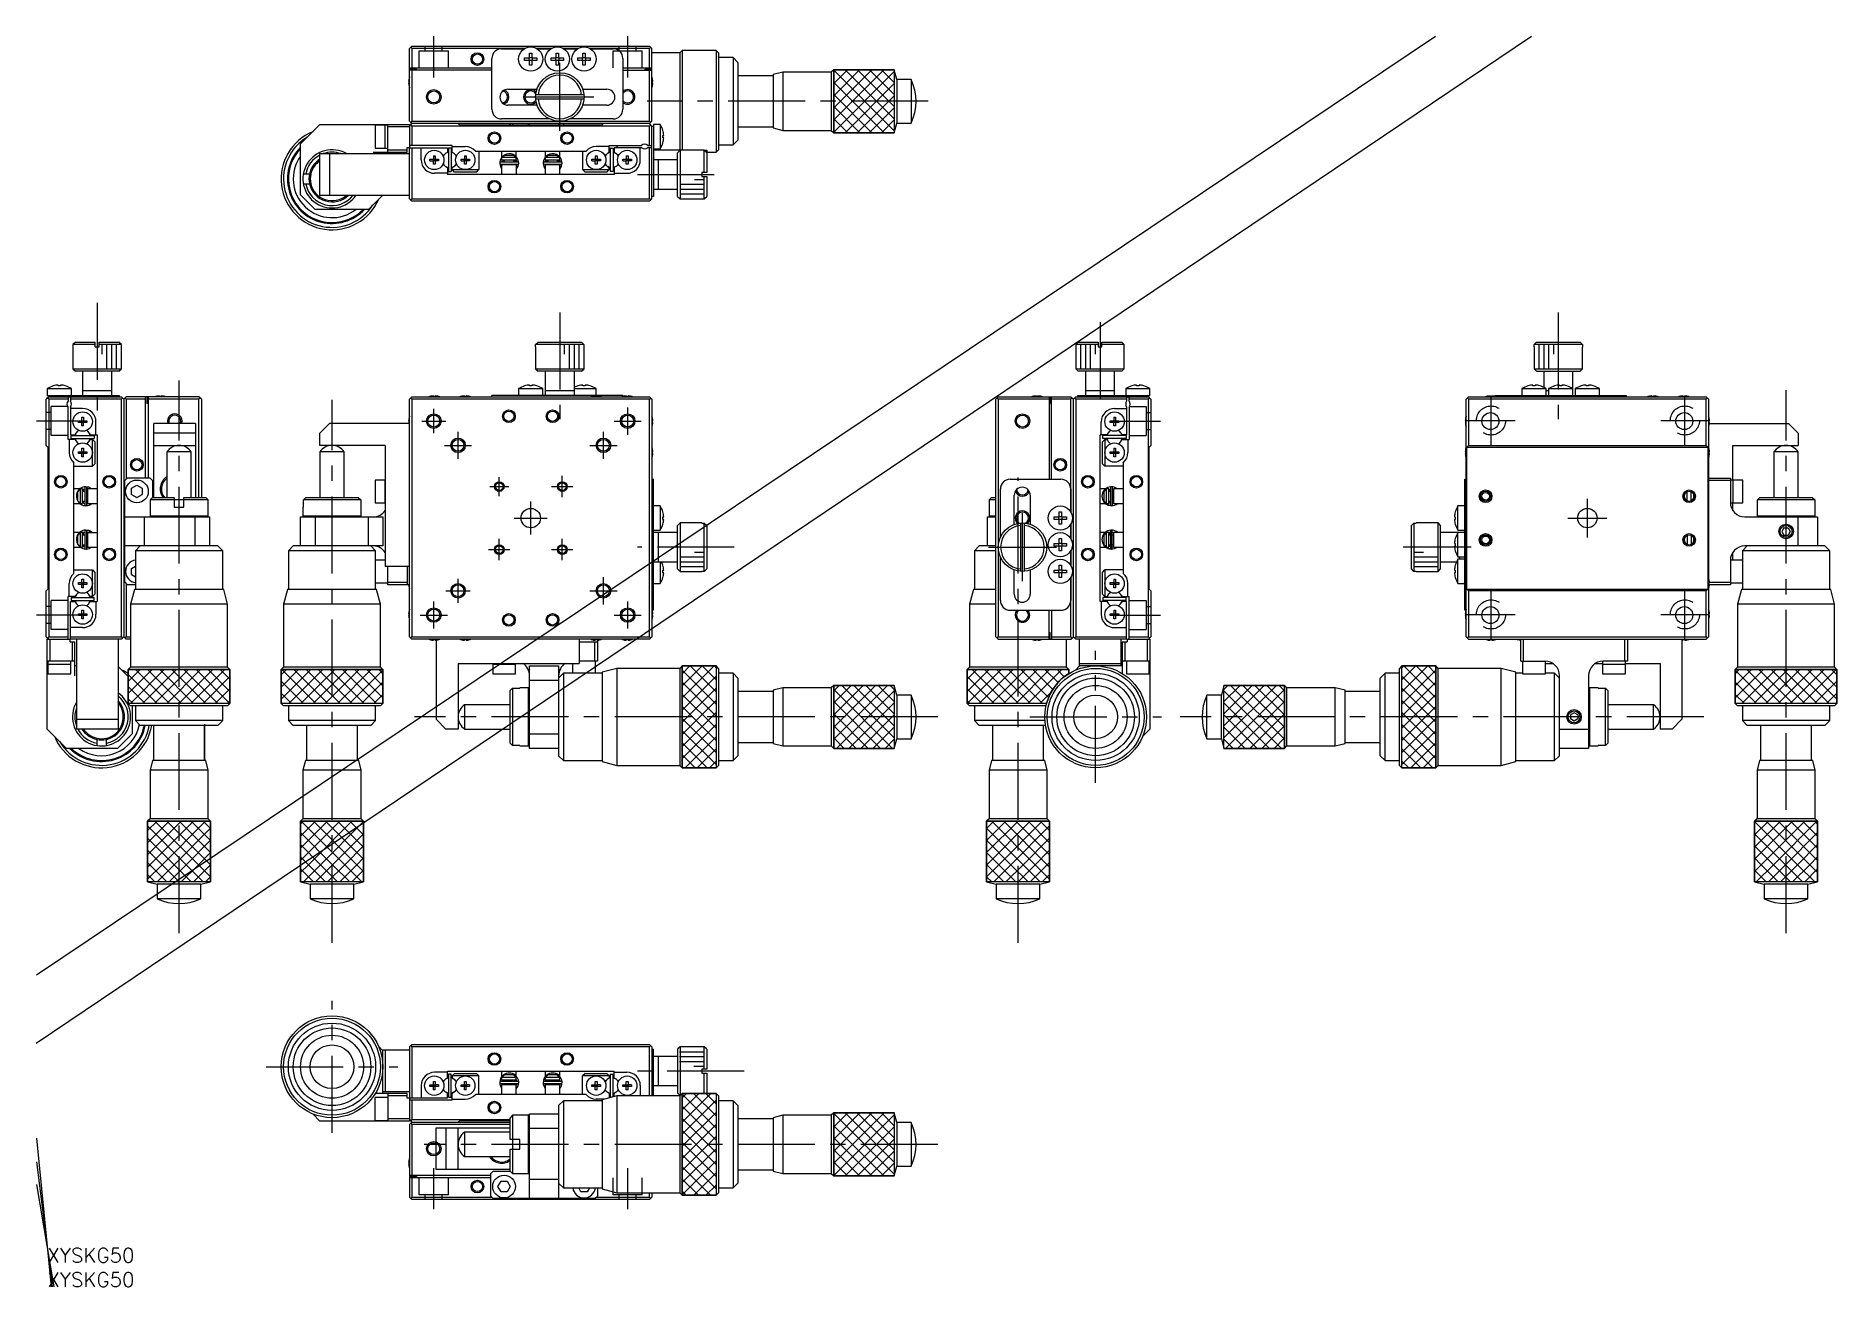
# Model space of a CAD drawing. Extents: x -2 to 369, y -8 to 250.
import ezdxf

# ---------------------------------------------------------------- set-up
doc = ezdxf.new("R2010")
doc.units = 0
doc.header["$LTSCALE"] = 0.5
doc.linetypes.add('CENTER', pattern=[50.8, 31.75, -6.35, 6.35, -6.35])
doc.linetypes.add('DASHED', pattern=[19.05, 12.7, -6.35])
for name, color, linetype in [('MSM_CENTER', 1, 'CENTER'), ('MSM_CONTINUOUS', 7, 'CONTINUOUS'), ('MSM_DASHED', 4, 'DASHED'), ('MSM_NARROW', 5, 'CONTINUOUS'), ('MSM_PART_NUMBER', 7, 'CONTINUOUS')]:
    doc.layers.add(name, color=color, linetype=linetype)
doc.styles.get("Standard").update_dxf_attribs({"font": 'txt.shx', "height": 3, "bigfont": 'bigfont.shx'})

# ---------------------------------------------------------------- blocks, each defined once
blk = doc.blocks.new('*U2')
at = {"layer": 'MSM_PART_NUMBER'}
blk.add_text('XYSKG50', height=3, dxfattribs=at).set_placement((0, -3))
blk = doc.blocks.new('*U3')
at = {"layer": 'MSM_PART_NUMBER'}
blk.add_text('XYSKG50', height=3, dxfattribs=at).set_placement((0, -8))

msp = doc.modelspace()

# ---------------------------------------------------------------- linework, layer by layer
at = {"layer": 'MSM_CENTER'}
for p, q in [((79.75, 241.4), (79.75, 249.9)), ((119.75, 241.4), (119.75, 249.9)), ((105.75, 230.4), (105.75, 244.4)), ((98.75, 237.4), (112.75, 237.4)), ((181.75, 236.5), (123.75, 236.5)), ((121.75, 221.4), (139.75, 221.4)), ((10.3, 194.95), (10.3, 170.95)), ((105.75, 192.95), (105.75, 170.95)), ((217.2, 190.95), (217.2, 172.95)), ((311.75, 192.95), (311.75, 170.95)), ((27.2, 64.95), (27.2, 178.95)), ((58.75, 62.95), (58.75, 174.95)), ((297.875, 165.675), (297.875, 175.675)), ((337.875, 165.675), (337.875, 175.675)), ((358.75, 64.95), (358.75, 176.95)), ((79.75, 168.05), (79.75, 173.05)), ((119.75, 167.75), (119.75, 173.35)), ((6.3, 170.55), (-2.2, 170.55)), ((77.25, 170.55), (82.25, 170.55)), ((84.75, 162.75), (84.75, 168.35)), ((114.75, 162.75), (114.75, 168.35)), ((116.95, 170.55), (122.55, 170.55)), ((221.2, 170.55), (229.7, 170.55)), ((292.875, 170.675), (302.875, 170.675)), ((332.875, 170.675), (342.875, 170.675)), ((81.95, 165.55), (87.55, 165.55)), ((111.95, 165.55), (117.55, 165.55)), ((91.29, 157.05), (95.21, 157.05)), ((93.25, 155.09), (93.25, 159.01)), ((104.05, 157.05), (108.45, 157.05)), ((106.25, 154.85), (106.25, 159.25)), ((200.3, 62.95), (200.3, 158.95)), ((99.75, 147.15), (99.75, 153.95)), ((317.75, 146.55), (317.75, 154.55)), ((96.35, 150.55), (103.15, 150.55)), ((201.2, 137.55), (201.2, 151.55)), ((313.75, 150.55), (321.75, 150.55)), ((93.25, 141.85), (93.25, 146.25)), ((106.25, 141.85), (106.25, 146.25)), ((91.05, 144.05), (95.45, 144.05)), ((104.05, 144.05), (108.45, 144.05)), ((141.75, 144.55), (121.75, 144.55)), ((194.2, 144.55), (208.2, 144.55)), ((293.75, 144.55), (279.75, 144.55)), ((84.75, 133.05), (84.75, 138.05)), ((114.75, 132.75), (114.75, 138.35)), ((82.25, 135.55), (87.25, 135.55)), ((111.95, 135.55), (117.55, 135.55)), ((297.875, 125.675), (297.875, 135.675)), ((337.875, 125.675), (337.875, 135.675)), ((6.3, 130.55), (-2.2, 130.55)), ((76.95, 130.55), (82.55, 130.55)), ((79.75, 127.75), (79.75, 133.35)), ((116.95, 130.55), (122.55, 130.55)), ((119.75, 127.75), (119.75, 133.35)), ((221.2, 130.55), (229.7, 130.55)), ((292.875, 130.675), (302.875, 130.675)), ((332.875, 130.675), (342.875, 130.675)), ((216.3, 95.95), (216.3, 123.15)), ((183.75, 109.55), (75.75, 109.55)), ((202.7, 109.55), (229.9, 109.55)), ((341.75, 109.55), (233.75, 109.55)), ((58.75, 23.8), (58.75, 51)), ((45.15, 37.4), (72.35, 37.4)), ((143.75, 36.5), (121.75, 36.5)), ((183.75, 21.4), (77.75, 21.4)), ((79.75, 8), (79.75, 16.5)), ((119.75, 8), (119.75, 16.5))]:
    msp.add_line(p, q, dxfattribs=at)
at = {"layer": 'MSM_CONTINUOUS'}
for p, q in [((-2.31885, 42.287121), (306.22899, 249.957734)), ((-2.225307, 56.333348), (286.409564, 249.915485)), ((74.75, 247.4), (75.25, 247.9)), ((74.75, 232.4), (74.75, 247.4)), ((75, 247.65), (75.25, 247.4)), ((75.25, 247.9), (124.25, 247.9)), ((75.25, 247.4), (75.25, 243.4)), ((98.562566, 247.4), (75.25, 247.4)), ((91.75, 234.85), (91.75, 245.35)), ((93.75, 247.35), (98.474265, 247.35)), ((98.49141, 244.94), (98.49141, 245.46)), ((98.49141, 245.46), (99.49, 245.46)), ((99.448625, 244.94), (99.448625, 245.46)), ((99.49, 246.45859), (100.01, 246.45859)), ((99.49, 245.46), (99.49, 246.45859)), ((99.49, 245.501375), (100.01, 245.501375)), ((100.01, 246.45859), (100.01, 245.46)), ((100.01, 245.46), (101.00859, 245.46)), ((100.051375, 245.46), (100.051375, 244.94)), ((104.062566, 247.4), (100.937434, 247.4)), ((101.00859, 245.46), (101.00859, 244.94)), ((101.025735, 247.35), (103.974265, 247.35)), ((103.99141, 244.94), (103.99141, 245.46)), ((103.99141, 245.46), (104.99, 245.46)), ((104.948625, 244.94), (104.948625, 245.46)), ((104.99, 246.45859), (105.51, 246.45859)), ((104.99, 245.46), (104.99, 246.45859)), ((104.99, 245.501375), (105.51, 245.501375)), ((105.51, 246.45859), (105.51, 245.46)), ((105.51, 245.46), (106.50859, 245.46)), ((105.551375, 245.46), (105.551375, 244.94)), ((109.562566, 247.4), (106.437434, 247.4)), ((106.50859, 245.46), (106.50859, 244.94)), ((106.525735, 247.35), (109.474265, 247.35)), ((109.49141, 244.94), (109.49141, 245.46)), ((109.49141, 245.46), (110.49, 245.46)), ((110.448625, 244.94), (110.448625, 245.46)), ((110.49, 246.45859), (111.01, 246.45859)), ((110.49, 245.46), (110.49, 246.45859)), ((110.49, 245.501375), (111.01, 245.501375)), ((111.01, 246.45859), (111.01, 245.46)), ((111.01, 245.46), (112.00859, 245.46)), ((111.051375, 245.46), (111.051375, 244.94)), ((124.25, 247.4), (111.937434, 247.4)), ((112.00859, 245.46), (112.00859, 244.94)), ((112.025735, 247.35), (116.75, 247.35)), ((118.75, 245.35), (118.75, 234.85)), ((124.25, 247.9), (124.75, 247.4)), ((124.25, 247.4), (124.5, 247.65)), ((124.25, 243.4), (124.25, 247.4)), ((124.75, 232.4), (124.75, 247.4)), ((130.5, 246.5), (124.75, 246.5)), ((131, 247), (130.5, 246.5)), ((130.5, 246.5), (130.5, 226.5)), ((131, 247), (131, 226.4)), ((138, 247), (131, 247)), ((138, 247), (138, 226)), ((138.5, 246.5), (138, 247)), ((138.5, 246.5), (138.5, 226.5)), ((141.5, 245.5), (138.5, 245.5)), ((141.5, 245.5), (141.5, 227.5)), ((142.5, 244.5), (141.5, 245.5)), ((74.75, 243.4), (91.75, 243.4)), ((74.75, 243.15), (76.15, 243.15)), ((91.75, 242.9), (74.75, 242.9)), ((75.25, 242.9), (75.25, 232.4)), ((76.15, 242.9), (76.15, 243.15)), ((99.49, 244.94), (98.49141, 244.94)), ((99.49, 243.94141), (99.49, 244.94)), ((100.01, 244.898625), (99.49, 244.898625)), ((100.01, 243.94141), (99.49, 243.94141)), ((100.01, 244.94), (100.01, 243.94141)), ((101.00859, 244.94), (100.01, 244.94)), ((104.99, 244.94), (103.99141, 244.94)), ((104.99, 243.94141), (104.99, 244.94)), ((105.51, 244.898625), (104.99, 244.898625)), ((105.51, 243.94141), (104.99, 243.94141)), ((105.51, 244.94), (105.51, 243.94141)), ((106.50859, 244.94), (105.51, 244.94)), ((110.49, 244.94), (109.49141, 244.94)), ((110.49, 243.94141), (110.49, 244.94)), ((111.01, 244.898625), (110.49, 244.898625)), ((111.01, 243.94141), (110.49, 243.94141)), ((111.01, 244.94), (111.01, 243.94141)), ((112.00859, 244.94), (111.01, 244.94)), ((118.75, 243.4), (124.75, 243.4)), ((118.75, 242.9), (124.75, 242.9)), ((124.75, 243.15), (123.35, 243.15)), ((123.35, 242.9), (123.35, 243.15)), ((124.25, 232.4), (124.25, 242.9)), ((142.5, 244.5), (142.5, 228.5)), ((149.75, 241.75), (142.5, 241.75)), ((151.75, 242.5), (149.75, 242)), ((149.75, 242), (149.75, 231)), ((151.75, 242.5), (151.75, 230.5)), ((161.75, 242.5), (151.75, 242.5)), ((162.25, 243), (161.75, 242.5)), ((161.75, 242.5), (161.75, 230.5)), ((162.25, 243), (162.25, 230)), ((174.75, 243), (162.25, 243)), ((162.25, 243), (174.75, 243)), ((162.25, 230), (162.25, 243)), ((174.75, 243), (174.75, 230)), ((175.25, 241), (174.75, 243)), ((174.75, 243), (174.75, 230)), ((74.560141, 240.58), (74.680478, 240.58)), ((74.680478, 240.22), (74.560141, 240.22)), ((74.675856, 241.288616), (74.680478, 241.286361)), ((74.680478, 239.513639), (74.675856, 239.511384)), ((74.680478, 240.58), (74.680478, 240.22)), ((95.05, 239), (101.012912, 239)), ((110.487088, 239), (115.45, 239)), ((124.819522, 241.286361), (124.824144, 241.288616)), ((124.819522, 240.58), (124.939859, 240.58)), ((124.819522, 240.22), (124.819522, 240.58)), ((124.939859, 240.22), (124.819522, 240.22)), ((124.824144, 239.511384), (124.819522, 239.513639)), ((175.25, 241), (175.25, 232)), ((178.236833, 241), (175.25, 241)), ((178.236833, 241), (178.236833, 232)), ((101.047873, 235.7), (95.05, 235.7)), ((110.733974, 237.8), (100.766026, 237.8)), ((100.766026, 237), (110.733974, 237)), ((115.45, 235.7), (110.452127, 235.7)), ((56.25, 231.7), (52.25, 227.7)), ((56.25, 231.7), (74.75, 231.7)), ((67.65, 231.55), (67.65, 226.85)), ((70.25, 231.55), (67.65, 231.55)), ((69.65, 231.55), (69.65, 226.85)), ((70.25, 226), (70.25, 231.7)), ((74.75, 231.2), (70.25, 231.2)), ((75.25, 231.9), (74.75, 232.4)), ((74.75, 231.4), (75.25, 231.9)), ((74.75, 231.7), (74.75, 227)), ((75.25, 232.4), (75, 232.15)), ((75, 231.65), (75.25, 231.4)), ((75.25, 232.4), (124.25, 232.4)), ((124.25, 231.9), (75.25, 231.9)), ((124.25, 231.4), (75.25, 231.4)), ((75.25, 231.4), (75.25, 227.4)), ((84.75, 231.9), (85.1, 231.55)), ((114.4, 231.55), (85.1, 231.55)), ((103.676959, 232.85), (93.75, 232.85)), ((95.5, 231.55), (95.5, 231.9)), ((96, 231.9), (96, 231.55)), ((99.3, 231.55), (99.3, 231.9)), ((99.5, 231.55), (99.5, 231.9)), ((105.5, 231.9), (105.5, 231.55)), ((106.5, 231.9), (106.5, 231.55)), ((116.75, 232.85), (107.823041, 232.85)), ((114.75, 231.9), (114.4, 231.55)), ((114.5, 231.9), (114.5, 231.65)), ((124.5, 232.15), (124.25, 232.4)), ((124.75, 232.4), (124.25, 231.9)), ((124.75, 231.4), (124.25, 231.9)), ((124.25, 231.4), (124.5, 231.65)), ((124.25, 227.4), (124.25, 231.4)), ((124.75, 216.4), (124.75, 231.4)), ((124.75, 231.35), (125.05, 231.35)), ((126.441657, 231.7), (125.05, 231.7)), ((125.05, 231.7), (125.05, 216.85)), ((126.441657, 231.7), (126.441657, 226.7)), ((127.012581, 230.45859), (127.019436, 230.461933)), ((142.5, 231.25), (149.75, 231.25)), ((149.75, 231), (151.75, 230.5)), ((151.75, 230.5), (161.75, 230.5)), ((161.75, 230.5), (162.25, 230)), ((174.75, 230), (175.25, 232)), ((175.25, 232), (178.236833, 232)), ((52.25, 217.2), (52.25, 227.7)), ((67.65, 226.85), (70.25, 226.85)), ((74.25, 227), (74.75, 227)), ((74.25, 226), (74.25, 227)), ((83.55, 227.4), (74.75, 227.4)), ((74.75, 216.4), (74.75, 226.9)), ((74.75, 226.9), (82.55, 226.9)), ((75.25, 226.9), (75.25, 216.4)), ((77.15, 224.4), (77.15, 226.9)), ((82.55, 226.9), (82.55, 225.944412)), ((82.75, 226.8), (82.75, 222)), ((83.35, 226.8), (82.75, 226.8)), ((83.350002, 226.8), (83.350002, 222)), ((83.55, 225.944412), (83.55, 227.4)), ((83.55, 227.15), (86.25, 227.15)), ((115.95, 227.15), (113.25, 227.15)), ((115.95, 227.4), (122.588562, 227.4)), ((115.95, 225.944412), (115.95, 227.4)), ((115.95, 226.913333), (116.375, 226.8)), ((116.15, 226.8), (116.15, 222)), ((116.15, 226.8), (116.75, 226.8)), ((116.75, 226.8), (116.75, 222)), ((116.75, 226.7), (116.95, 226.646667)), ((116.95, 226.9), (116.95, 225.944412)), ((122.65, 226.9), (116.95, 226.9)), ((117.5, 227.4), (117.5, 226.9)), ((122.35, 224.4), (122.35, 226.9)), ((124.75, 226.9), (123.85, 226.9)), ((123.911438, 227.4), (124.75, 227.4)), ((124.25, 216.4), (124.25, 226.9)), ((125.05, 226.7), (126.441657, 226.7)), ((127.012581, 228.94), (127.012581, 229.46)), ((127.012581, 229.46), (127.184953, 229.46)), ((127.184953, 228.94), (127.012581, 228.94)), ((127.019436, 227.938067), (127.012581, 227.94141)), ((138.5, 227.5), (141.5, 227.5)), ((141.5, 227.5), (142.5, 228.5)), ((162.25, 230), (174.75, 230)), ((174.75, 230), (162.25, 230)), ((56.25, 217.1), (56.25, 225.7)), ((56.25, 225.7), (74.75, 225.7)), ((58.25, 225.7), (58.25, 217.1)), ((67.25, 226), (74.25, 226)), ((69.25, 226), (69.25, 225.7)), ((70.25, 226.5), (74.25, 226.5)), ((78.963639, 224.58), (79.67, 224.58)), ((78.963639, 224.22), (78.963639, 224.58)), ((78.963639, 224.22), (79.67, 224.22)), ((79.67, 225.286361), (80.03, 225.286361)), ((79.67, 225.286361), (79.67, 224.58)), ((79.680372, 224.569628), (79.67, 224.58)), ((79.680372, 224.230372), (79.67, 224.22)), ((79.67, 223.513639), (79.67, 224.22)), ((80.03, 223.513639), (79.67, 223.513639)), ((79.680372, 224.569628), (80.019628, 224.569628)), ((79.680372, 224.230372), (79.680372, 224.569628)), ((80.019628, 224.230372), (79.680372, 224.230372)), ((80.019628, 224.569628), (80.03, 224.58)), ((80.019628, 224.569628), (80.019628, 224.230372)), ((80.019628, 224.230372), (80.03, 224.22)), ((80.03, 225.286361), (80.03, 224.58)), ((80.03, 224.58), (80.736361, 224.58)), ((80.03, 224.22), (80.03, 223.513639)), ((80.736361, 224.22), (80.03, 224.22)), ((80.736361, 224.58), (80.736361, 224.22)), ((82.55, 225.944412), (82.25625, 225.774815)), ((82.25625, 223.025185), (82.55, 222.855588)), ((83.84375, 225.774815), (83.55, 225.944412)), ((83.55, 222.855588), (83.84375, 223.025185)), ((85.363639, 224.58), (86.07, 224.58)), ((85.363639, 224.22), (85.363639, 224.58)), ((85.363639, 224.22), (86.07, 224.22)), ((86.07, 225.286361), (86.43, 225.286361)), ((86.07, 225.286361), (86.07, 224.58)), ((86.080372, 224.569628), (86.07, 224.58)), ((86.080372, 224.230372), (86.07, 224.22)), ((86.07, 223.513639), (86.07, 224.22)), ((86.43, 223.513639), (86.07, 223.513639)), ((86.080372, 224.569628), (86.419628, 224.569628)), ((86.080372, 224.230372), (86.080372, 224.569628)), ((86.419628, 224.230372), (86.080372, 224.230372)), ((86.419628, 224.569628), (86.43, 224.58)), ((86.419628, 224.569628), (86.419628, 224.230372)), ((86.419628, 224.230372), (86.43, 224.22)), ((86.43, 225.286361), (86.43, 224.58)), ((86.43, 224.58), (87.136361, 224.58)), ((86.43, 224.22), (86.43, 223.513639)), ((87.136361, 224.22), (86.43, 224.22)), ((87.136361, 224.58), (87.136361, 224.22)), ((88.329062, 226.2), (111.170938, 226.2)), ((89.05, 226.2), (89.05, 222.4)), ((93.367316, 223.715134), (93.370955, 223.614345)), ((93.50049, 223.028788), (93.523273, 222.970097)), ((93.52299, 222.971432), (93.523933, 222.971824)), ((93.523534, 222.973989), (93.522991, 222.971429)), ((93.523273, 222.970097), (93.522991, 222.971429)), ((93.524209, 222.970339), (93.547811, 222.917409)), ((97.066089, 223.93711), (93.566089, 223.93711)), ((93.566089, 223.53711), (97.066089, 223.53711)), ((94.326589, 225.416132), (93.749493, 224.895996)), ((93.75, 226.2), (93.75, 224.4)), ((96.75, 224.9), (93.75, 224.9)), ((93.75, 224.4), (96.75, 224.4)), ((96.75, 223.4), (93.75, 223.4)), ((93.75, 223.4), (93.75, 221.4)), ((93.802382, 223.39992), (93.77809, 223.537108)), ((93.778408, 223.937112), (93.913966, 224.400053)), ((93.804317, 224.9), (94.333485, 225.4)), ((93.836004, 224.2), (94.25, 224.2)), ((93.914381, 223.400027), (94.1677, 223.53711)), ((94.25, 224.4), (94.25, 223.93711)), ((94.25, 223.53711), (94.25, 223.4)), ((94.333485, 225.4), (96.166515, 225.4)), ((96.166515, 225.4), (96.695683, 224.9)), ((96.25, 223.93711), (96.25, 224.4)), ((96.25, 224.2), (96.75, 224.2)), ((96.25, 223.4), (96.25, 223.53711)), ((96.464478, 223.53711), (96.717785, 223.400045)), ((96.7179, 224.400122), (96.85407, 223.937138)), ((96.750112, 223.4), (96.749472, 221.4)), ((97.102074, 222.960065), (96.749979, 223.101281)), ((96.75, 225.055993), (96.75, 226.2)), ((96.75, 224.4), (96.75, 224.9)), ((96.75, 224.2), (96.75, 224.326012)), ((96.755027, 223.10913), (96.75, 223.113307)), ((96.750051, 222.417408), (97.108054, 222.970537)), ((96.761098, 223.104582), (96.755027, 223.10913)), ((96.768175, 223.099692), (96.761098, 223.104582)), ((96.776214, 223.094488), (96.768175, 223.099692)), ((96.785166, 223.089004), (96.776214, 223.094488)), ((96.794976, 223.083273), (96.785166, 223.089004)), ((96.805585, 223.07733), (96.794976, 223.083273)), ((96.816926, 223.071212), (96.805585, 223.07733)), ((96.828931, 223.064955), (96.816926, 223.071212)), ((96.841525, 223.058599), (96.828931, 223.064955)), ((96.854632, 223.052183), (96.841525, 223.058599)), ((96.868171, 223.045745), (96.854632, 223.052183)), ((96.882058, 223.039325), (96.868171, 223.045745)), ((96.896209, 223.032964), (96.882058, 223.039325)), ((96.910537, 223.026699), (96.896209, 223.032964)), ((96.924954, 223.020569), (96.910537, 223.026699)), ((96.939371, 223.014612), (96.924954, 223.020569)), ((96.9537, 223.008865), (96.939371, 223.014612)), ((96.967853, 223.003362), (96.9537, 223.008865)), ((96.981743, 222.998138), (96.967853, 223.003362)), ((96.995285, 222.993224), (96.981743, 222.998138)), ((97.008395, 222.988651), (96.995285, 222.993224)), ((97.020994, 222.984446), (97.008395, 222.988651)), ((97.033004, 222.980636), (97.020994, 222.984446)), ((97.044351, 222.977244), (97.033004, 222.980636)), ((97.054966, 222.974291), (97.044351, 222.977244)), ((97.064783, 222.971794), (97.054966, 222.974291)), ((97.073743, 222.96977), (97.064783, 222.971794)), ((97.08179, 222.96823), (97.073743, 222.96977)), ((97.088874, 222.967185), (97.08179, 222.96823)), ((97.094953, 222.96664), (97.088874, 222.967185)), ((97.09999, 222.966598), (97.094953, 222.96664)), ((97.097927, 223.537792), (97.097091, 223.53955)), ((97.111944, 223.506203), (97.097927, 223.537792)), ((97.103952, 222.967061), (97.09999, 222.966598)), ((97.104132, 222.961433), (97.102074, 222.960065)), ((97.103542, 222.967087), (97.104132, 222.961433)), ((97.106816, 222.968025), (97.103952, 222.967061)), ((97.108565, 222.969484), (97.106816, 222.968025)), ((97.107045, 222.968232), (97.264769, 223.709775)), ((97.109187, 222.971429), (97.108565, 222.969484)), ((97.108905, 222.970097), (97.121059, 223.000487)), ((97.124363, 223.473965), (97.111944, 223.506203)), ((97.121059, 223.000487), (97.132313, 223.033148)), ((97.135155, 223.44116), (97.124363, 223.473965)), ((97.132313, 223.033148), (97.141918, 223.06632)), ((97.144294, 223.407866), (97.135155, 223.44116)), ((97.141918, 223.06632), (97.149852, 223.099922)), ((97.151757, 223.374165), (97.144294, 223.407866)), ((97.149852, 223.099922), (97.156096, 223.133869)), ((97.157528, 223.340141), (97.151757, 223.374165)), ((97.156096, 223.133869), (97.160635, 223.16808)), ((97.161591, 223.305875), (97.157528, 223.340141)), ((97.160635, 223.16808), (97.163458, 223.20247)), ((97.163936, 223.271452), (97.161591, 223.305875)), ((97.163458, 223.20247), (97.16456, 223.236955)), ((97.16456, 223.236955), (97.163936, 223.271452)), ((102.309274, 223.725873), (102.312913, 223.625084)), ((102.442448, 223.039528), (102.46523, 222.980836)), ((102.465492, 222.984728), (102.464949, 222.982168)), ((102.46523, 222.980836), (102.464949, 222.982168)), ((102.46495, 222.982167), (102.46589, 222.982564)), ((102.466166, 222.981078), (102.489769, 222.928148)), ((106.008046, 223.94785), (102.508046, 223.94785)), ((102.508046, 223.54785), (106.008046, 223.54785)), ((102.749194, 223.38664), (102.720048, 223.547847)), ((102.720366, 223.947851), (102.850898, 224.400068)), ((102.75, 226.2), (102.75, 224.981262)), ((102.75, 224.9), (102.75, 224.4)), ((105.75, 224.9), (102.75, 224.9)), ((102.75, 224.4), (105.75, 224.4)), ((105.75, 223.4), (102.75, 223.4)), ((102.75, 223.4), (102.75, 221.4)), ((102.774524, 224.2), (103.25, 224.2)), ((102.804317, 224.9), (103.333485, 225.4)), ((102.849736, 223.400039), (103.109658, 223.54785)), ((103.25, 224.4), (103.25, 223.94785)), ((103.25, 223.54785), (103.25, 223.4)), ((103.333485, 225.4), (105.166515, 225.4)), ((105.166515, 225.4), (105.695683, 224.9)), ((105.25, 223.94785), (105.25, 224.4)), ((105.25, 224.2), (105.75, 224.2)), ((105.25, 223.4), (105.25, 223.54785)), ((105.406435, 223.54785), (105.666361, 223.400032)), ((105.664926, 224.400011), (105.796028, 223.947877)), ((106.046089, 222.972173), (105.749982, 223.076195)), ((105.75, 225.000466), (105.75, 226.2)), ((105.75, 224.4), (105.75, 224.9)), ((105.75, 221.4), (105.75, 223.4)), ((105.761824, 223.080399), (105.75, 223.086725)), ((105.750034, 222.494201), (106.050011, 222.981276)), ((105.774329, 223.073938), (105.761824, 223.080399)), ((105.787435, 223.067383), (105.774329, 223.073938)), ((105.801057, 223.060777), (105.787435, 223.067383)), ((105.815106, 223.054162), (105.801057, 223.060777)), ((105.829491, 223.047582), (105.815106, 223.054162)), ((105.844119, 223.041079), (105.829491, 223.047582)), ((105.858895, 223.034695), (105.844119, 223.041079)), ((105.873723, 223.028472), (105.858895, 223.034695)), ((105.888508, 223.02245), (105.873723, 223.028472)), ((105.903153, 223.016668), (105.888508, 223.02245)), ((105.917564, 223.011163), (105.903153, 223.016668)), ((105.931646, 223.005971), (105.917564, 223.011163)), ((105.94531, 223.001126), (105.931646, 223.005971)), ((105.958465, 222.99666), (105.94531, 223.001126)), ((105.971027, 222.9926), (105.958465, 222.99666)), ((105.982915, 222.988974), (105.971027, 222.9926)), ((105.994052, 222.985806), (105.982915, 222.988974)), ((106.004364, 222.983114), (105.994052, 222.985806)), ((106.013786, 222.980918), (106.004364, 222.983114)), ((106.022256, 222.979231), (106.013786, 222.980918)), ((106.029719, 222.978064), (106.022256, 222.979231)), ((106.036128, 222.977424), (106.029719, 222.978064)), ((106.04144, 222.977317), (106.036128, 222.977424)), ((106.039885, 223.548531), (106.039049, 223.550289)), ((106.053901, 223.516942), (106.039885, 223.548531)), ((106.045621, 222.977742), (106.04144, 222.977317)), ((106.045499, 222.977826), (106.046089, 222.972173)), ((106.048644, 222.978697), (106.045621, 222.977742)), ((106.050489, 222.980176), (106.048644, 222.978697)), ((106.049002, 222.978971), (106.206727, 223.720514)), ((106.051144, 222.982168), (106.050489, 222.980176)), ((106.050863, 222.980836), (106.063017, 223.011226)), ((106.066321, 223.484704), (106.053901, 223.516942)), ((106.063017, 223.011226), (106.07427, 223.043887)), ((106.077113, 223.451899), (106.066321, 223.484704)), ((106.07427, 223.043887), (106.083875, 223.07706)), ((106.086251, 223.418605), (106.077113, 223.451899)), ((106.083875, 223.07706), (106.091809, 223.110661)), ((106.093715, 223.384904), (106.086251, 223.418605)), ((106.091809, 223.110661), (106.098053, 223.144608)), ((106.099485, 223.35088), (106.093715, 223.384904)), ((106.098053, 223.144608), (106.102592, 223.178819)), ((106.103548, 223.316614), (106.099485, 223.35088)), ((106.102592, 223.178819), (106.105416, 223.213209)), ((106.105894, 223.282191), (106.103548, 223.316614)), ((106.105416, 223.213209), (106.106517, 223.247695)), ((106.106517, 223.247695), (106.105894, 223.282191)), ((110.45, 226.2), (110.45, 222.4)), ((112.363639, 224.58), (113.07, 224.58)), ((112.363639, 224.22), (112.363639, 224.58)), ((112.363639, 224.22), (113.07, 224.22)), ((113.07, 225.286361), (113.43, 225.286361)), ((113.07, 225.286361), (113.07, 224.58)), ((113.080372, 224.569628), (113.07, 224.58)), ((113.080372, 224.230372), (113.07, 224.22)), ((113.07, 223.513639), (113.07, 224.22)), ((113.43, 223.513639), (113.07, 223.513639)), ((113.080372, 224.569628), (113.419628, 224.569628)), ((113.080372, 224.230372), (113.080372, 224.569628)), ((113.419628, 224.230372), (113.080372, 224.230372)), ((113.419628, 224.569628), (113.43, 224.58)), ((113.419628, 224.569628), (113.419628, 224.230372)), ((113.419628, 224.230372), (113.43, 224.22)), ((113.43, 225.286361), (113.43, 224.58)), ((113.43, 224.58), (114.136361, 224.58)), ((113.43, 224.22), (113.43, 223.513639)), ((114.136361, 224.22), (113.43, 224.22)), ((114.136361, 224.58), (114.136361, 224.22)), ((115.65625, 225.774815), (115.95, 225.944412)), ((115.95, 222.855588), (115.65625, 223.025185)), ((116.95, 225.944412), (117.24375, 225.774815)), ((117.24375, 223.025185), (116.95, 222.855588)), ((118.763639, 224.58), (119.47, 224.58)), ((118.763639, 224.22), (118.763639, 224.58)), ((118.763639, 224.22), (119.47, 224.22)), ((119.47, 225.286361), (119.83, 225.286361)), ((119.47, 225.286361), (119.47, 224.58)), ((119.480372, 224.569628), (119.47, 224.58)), ((119.480372, 224.230372), (119.47, 224.22)), ((119.47, 223.513639), (119.47, 224.22)), ((119.83, 223.513639), (119.47, 223.513639)), ((119.480372, 224.569628), (119.819628, 224.569628)), ((119.480372, 224.230372), (119.480372, 224.569628)), ((119.819628, 224.230372), (119.480372, 224.230372)), ((119.819628, 224.569628), (119.83, 224.58)), ((119.819628, 224.569628), (119.819628, 224.230372)), ((119.819628, 224.230372), (119.83, 224.22)), ((119.83, 225.286361), (119.83, 224.58)), ((119.83, 224.58), (120.536361, 224.58)), ((119.83, 224.22), (119.83, 223.513639)), ((120.536361, 224.22), (119.83, 224.22)), ((120.536361, 224.58), (120.536361, 224.22)), ((125.05, 226.5), (130.5, 226.5)), ((130.05, 224.4), (125.05, 224.4)), ((126.05, 224.4), (126.05, 218.4)), ((130.55, 226.4), (130.05, 225.9)), ((130.05, 216.9), (130.05, 225.9)), ((130.5, 226.5), (130.6, 226.4)), ((135.55, 226.4), (130.55, 226.4)), ((130.55, 226.4), (130.55, 216.4)), ((135.55, 221.8), (135.55, 226.4)), ((136.05, 225.9), (135.55, 226.4)), ((135.95, 226), (138, 226)), ((136.05, 225.9), (136.05, 221.8)), ((138, 226), (138.5, 226.5)), ((54.362518, 221.5), (52.83392, 221.5)), ((52.83392, 219.5), (54.362518, 219.5)), ((82.55, 221.65), (79.9, 221.65)), ((82.55, 222.855588), (82.55, 221.4)), ((116.95, 221.4), (82.55, 221.4)), ((82.75, 222), (83.35, 222)), ((83.55, 222.4), (83.55, 222.855588)), ((84.05, 221.9), (83.55, 222.4)), ((83.55, 222.4), (89.05, 222.4)), ((88.55, 221.9), (84.05, 221.9)), ((88.55, 221.9), (89.05, 222.4)), ((110.95, 221.9), (110.45, 222.4)), ((110.45, 222.4), (115.95, 222.4)), ((115.45, 221.9), (110.95, 221.9)), ((115.45, 221.9), (115.95, 222.4)), ((115.95, 222.4), (115.95, 222.855588)), ((116.75, 222), (116.15, 222)), ((116.95, 222.855588), (116.95, 221.4)), ((116.95, 221.65), (119.6, 221.65)), ((136.05, 221.8), (135.05, 221.8)), ((135.05, 221.8), (135.05, 221)), ((135.05, 221), (136.05, 221)), ((135.55, 216.4), (135.55, 221)), ((136.05, 221), (136.05, 216.9)), ((52.25, 217.2), (55.25, 214.2)), ((74.75, 217.1), (56.25, 217.1)), ((69.15, 217.1), (66.25, 214.2)), ((75.25, 215.9), (74.75, 216.4)), ((75.25, 216.4), (75, 216.15)), ((75.25, 216.4), (124.25, 216.4)), ((124.25, 215.9), (75.25, 215.9)), ((124.5, 216.15), (124.25, 216.4)), ((124.75, 216.4), (124.25, 215.9)), ((125.05, 216.85), (124.75, 216.85)), ((125.05, 218.4), (130.05, 218.4)), ((130.05, 216.9), (130.55, 216.4)), ((130.55, 216.4), (135.55, 216.4)), ((135.55, 216.4), (136.05, 216.9)), ((66.25, 214.2), (55.25, 214.2)), ((5.8, 186.85), (5.3, 186.35)), ((9.9, 186.35), (5.3, 186.35)), ((5.3, 186.35), (5.3, 181.35)), ((5.8, 186.85), (9.9, 186.85)), ((9.9, 185.85), (9.9, 186.85)), ((9.9, 185.85), (10.7, 185.85)), ((10.7, 186.85), (14.8, 186.85)), ((10.7, 185.85), (10.7, 186.85)), ((15.3, 186.35), (10.7, 186.35)), ((15.3, 186.35), (14.8, 186.85)), ((15.3, 181.35), (15.3, 186.35)), ((100.75, 185.85), (100.75, 181.35)), ((100.75, 185.85), (100.766026, 185.85)), ((100.766026, 186.35), (101.267813, 186.85)), ((100.766026, 185.85), (100.766026, 186.35)), ((110.733974, 186.35), (100.766026, 186.35)), ((101.267813, 186.85), (110.232187, 186.85)), ((110.232187, 186.85), (110.733974, 186.35)), ((110.733974, 186.35), (110.733974, 185.85)), ((110.733974, 185.85), (110.75, 185.85)), ((110.75, 181.35), (110.75, 185.85)), ((212.7, 186.85), (212.2, 186.35)), ((216.8, 186.35), (212.2, 186.35)), ((212.2, 186.35), (212.2, 181.35)), ((212.7, 186.85), (216.8, 186.85)), ((216.8, 186.85), (216.8, 185.85)), ((216.8, 185.85), (217.6, 185.85)), ((217.6, 186.85), (221.7, 186.85)), ((217.6, 185.85), (217.6, 186.85)), ((222.2, 186.35), (217.6, 186.35)), ((222.2, 186.35), (221.7, 186.85)), ((222.2, 181.35), (222.2, 186.35)), ((306.75, 185.85), (306.766026, 185.85)), ((306.75, 185.85), (306.75, 181.35)), ((306.766026, 186.35), (307.267813, 186.85)), ((306.766026, 185.85), (306.766026, 186.35)), ((316.733974, 186.35), (306.766026, 186.35)), ((307.267813, 186.85), (316.232187, 186.85)), ((316.232187, 186.85), (316.733974, 186.35)), ((316.733974, 186.35), (316.733974, 185.85)), ((316.733974, 185.85), (316.75, 185.85)), ((316.75, 181.35), (316.75, 185.85)), ((5.3, 181.35), (5.8, 180.85)), ((5.3, 181.35), (15.3, 181.35)), ((14.8, 180.85), (5.8, 180.85)), ((7.3, 180.85), (7.3, 175.85)), ((13.3, 175.85), (13.3, 180.85)), ((14.8, 180.85), (15.3, 181.35)), ((100.75, 181.35), (110.75, 181.35)), ((100.75, 181.35), (101.25, 180.85)), ((110.25, 180.85), (101.25, 180.85)), ((102.75, 180.85), (102.75, 175.85)), ((108.75, 175.85), (108.75, 180.85)), ((110.25, 180.85), (110.75, 181.35)), ((212.2, 181.35), (222.2, 181.35)), ((212.2, 181.35), (212.7, 180.85)), ((221.7, 180.85), (212.7, 180.85)), ((214.2, 180.85), (214.2, 175.85)), ((220.2, 175.85), (220.2, 180.85)), ((221.7, 180.85), (222.2, 181.35)), ((306.75, 181.35), (316.75, 181.35)), ((306.75, 181.35), (307.25, 180.85)), ((307.25, 180.85), (316.25, 180.85)), ((308.75, 180.85), (308.75, 177.531129)), ((314.75, 175.85), (314.75, 180.85)), ((316.25, 180.85), (316.75, 181.35)), ((0.3, 175.55), (-0.2, 175.05)), ((-0.2, 165.55), (-0.2, 175.05)), ((0, 177.241657), (5, 177.241657)), ((0, 177.241657), (0, 175.85)), ((0, 175.85), (14.85, 175.85)), ((0.3, 175.05), (0.05, 175.3)), ((0.3, 175.55), (15.3, 175.55)), ((0.3, 175.05), (0.3, 126.05)), ((4.3, 175.05), (0.3, 175.05)), ((0.35, 175.55), (0.35, 175.85)), ((1.24141, 177.812581), (1.238067, 177.819436)), ((2.24, 177.812581), (2.24, 177.984953)), ((2.76, 177.812581), (2.24, 177.812581)), ((2.76, 177.984953), (2.76, 177.812581)), ((3.761933, 177.819436), (3.75859, 177.812581)), ((4.3, 175.55), (4.3, 174.711438)), ((4.8, 175.55), (4.8, 174.65)), ((15.3, 175.05), (4.8, 175.05)), ((5, 175.85), (5, 177.241657)), ((7.3, 176.85), (13.3, 176.85)), ((14.85, 175.85), (14.85, 175.55)), ((15.8, 175.05), (15.3, 175.55)), ((15.55, 175.3), (15.3, 175.05)), ((15.3, 126.05), (15.3, 175.05)), ((16.3, 175.55), (15.8, 175.05)), ((15.8, 175.05), (15.8, 126.05)), ((16.3, 175.05), (16.05, 175.3)), ((31.3, 175.55), (16.3, 175.55)), ((20.3, 175.05), (16.3, 175.05)), ((16.3, 175.05), (16.3, 158.6)), ((20.3, 158.8), (20.3, 175.55)), ((20.55, 175.55), (20.55, 174.15)), ((20.8, 175.55), (20.8, 158.8)), ((31.3, 175.05), (20.8, 175.05)), ((22.413639, 175.619522), (22.411384, 175.624144)), ((23.12, 175.619522), (23.12, 175.739859)), ((23.48, 175.619522), (23.12, 175.619522)), ((23.48, 175.739859), (23.48, 175.619522)), ((24.188616, 175.624144), (24.186361, 175.619522)), ((31.8, 175.05), (31.3, 175.55)), ((31.55, 175.3), (31.3, 175.05)), ((31.3, 154.8), (31.3, 175.05)), ((31.8, 175.05), (31.8, 154.8)), ((75.25, 175.55), (74.75, 175.05)), ((74.75, 126.05), (74.75, 175.05)), ((75.25, 175.05), (75, 175.3)), ((75.25, 175.55), (124.25, 175.55)), ((124.25, 175.05), (75.25, 175.05)), ((75.25, 175.05), (75.25, 126.05)), ((78.963639, 175.619522), (78.961384, 175.624144)), ((79.67, 175.619522), (79.67, 175.739859)), ((80.03, 175.619522), (79.67, 175.619522)), ((80.03, 175.739859), (80.03, 175.619522)), ((80.738616, 175.624144), (80.736361, 175.619522)), ((85.363639, 175.619522), (85.361384, 175.624144)), ((86.07, 175.619522), (86.07, 175.739859)), ((86.43, 175.619522), (86.07, 175.619522)), ((86.43, 175.739859), (86.43, 175.619522)), ((87.138616, 175.624144), (87.136361, 175.619522)), ((91.75, 175.55), (91.75, 175.85)), ((118.75, 175.85), (91.75, 175.85)), ((97.25, 177.241657), (102.25, 177.241657)), ((97.25, 177.241657), (97.25, 175.85)), ((98.49141, 177.812581), (98.488067, 177.819436)), ((99.49, 177.812581), (99.49, 177.984953)), ((100.01, 177.812581), (99.49, 177.812581)), ((100.01, 177.984953), (100.01, 177.812581)), ((101.011933, 177.819436), (101.00859, 177.812581)), ((102.25, 175.85), (102.25, 177.241657)), ((102.75, 176.85), (108.75, 176.85)), ((108.75, 177.241657), (113.25, 177.241657)), ((109.49141, 177.812581), (109.488067, 177.819436)), ((110.49, 177.812581), (110.49, 177.984953)), ((111.01, 177.812581), (110.49, 177.812581)), ((111.01, 177.984953), (111.01, 177.812581)), ((112.011933, 177.819436), (112.00859, 177.812581)), ((112.363639, 175.619522), (112.361384, 175.624144)), ((113.07, 175.619522), (113.07, 175.739859)), ((113.43, 175.619522), (113.07, 175.619522)), ((113.25, 175.85), (113.25, 177.241657)), ((113.43, 175.739859), (113.43, 175.619522)), ((114.138616, 175.624144), (114.136361, 175.619522)), ((118.75, 175.85), (118.75, 175.620831)), ((118.763639, 175.619522), (118.761384, 175.624144)), ((119.47, 175.619522), (119.47, 175.739859)), ((119.83, 175.619522), (119.47, 175.619522)), ((119.83, 175.739859), (119.83, 175.619522)), ((120.538616, 175.624144), (120.536361, 175.619522)), ((124.75, 175.05), (124.25, 175.55)), ((124.25, 175.05), (124.5, 175.3)), ((124.25, 126.05), (124.25, 175.05)), ((124.75, 175.05), (124.75, 126.05)), ((195.7, 175.05), (196.2, 175.55)), ((195.7, 126.05), (195.7, 175.05)), ((196.2, 175.05), (195.95, 175.3)), ((196.2, 175.55), (211.2, 175.55)), ((206.7, 175.05), (196.2, 175.05)), ((196.2, 175.05), (196.2, 126.05)), ((203.313639, 175.619522), (203.311384, 175.624144)), ((204.02, 175.619522), (204.02, 175.739859)), ((204.38, 175.619522), (204.02, 175.619522)), ((204.38, 175.739859), (204.38, 175.619522)), ((205.088616, 175.624144), (205.086361, 175.619522)), ((206.7, 175.55), (206.7, 158.55)), ((206.95, 175.55), (206.95, 174.15)), ((207.2, 158.55), (207.2, 175.55)), ((211.2, 175.05), (207.2, 175.05)), ((211.2, 175.55), (211.7, 175.05)), ((211.45, 175.3), (211.2, 175.05)), ((211.2, 151.737434), (211.2, 175.05)), ((211.7, 175.05), (212.2, 175.55)), ((211.7, 126.05), (211.7, 175.05)), ((212.2, 175.05), (211.95, 175.3)), ((212.2, 175.55), (227.2, 175.55)), ((222.7, 175.05), (212.2, 175.05)), ((212.2, 175.05), (212.2, 126.05)), ((212.65, 175.55), (212.65, 175.85)), ((212.65, 175.85), (227.5, 175.85)), ((214.2, 176.85), (220.2, 176.85)), ((222.5, 177.241657), (227.5, 177.241657)), ((222.5, 177.241657), (222.5, 175.85)), ((222.7, 175.55), (222.7, 174.65)), ((223.2, 174.711438), (223.2, 175.55)), ((227.2, 175.05), (223.2, 175.05)), ((223.74141, 177.812581), (223.738067, 177.819436)), ((224.74, 177.812581), (224.74, 177.984953)), ((225.26, 177.812581), (224.74, 177.812581)), ((225.26, 177.984953), (225.26, 177.812581)), ((226.261933, 177.819436), (226.25859, 177.812581)), ((227.15, 175.85), (227.15, 175.55)), ((227.7, 175.05), (227.2, 175.55)), ((227.45, 175.3), (227.2, 175.05)), ((227.2, 126.05), (227.2, 175.05)), ((227.5, 175.85), (227.5, 177.241657)), ((227.7, 175.05), (227.7, 165.55)), ((293.25, 175.55), (292.75, 175.05)), ((292.75, 126.05), (292.75, 175.05)), ((293.25, 175.05), (293, 175.3)), ((293.25, 175.55), (342.25, 175.55)), ((293.25, 175.05), (293.25, 165.55)), ((342.25, 175.05), (293.25, 175.05)), ((296.963639, 175.619522), (296.961384, 175.624144)), ((297.67, 175.619522), (297.67, 175.739859)), ((298.03, 175.619522), (297.67, 175.619522)), ((298.03, 175.739859), (298.03, 175.619522)), ((298.738616, 175.624144), (298.736361, 175.619522)), ((298.75, 175.55), (298.75, 175.85)), ((298.75, 175.85), (325.75, 175.85)), ((304.25, 177.241657), (304.25, 175.85)), ((304.25, 177.241657), (309.25, 177.241657)), ((305.49141, 177.812581), (305.488067, 177.819436)), ((306.49, 177.812581), (306.49, 177.984953)), ((307.01, 177.812581), (306.49, 177.812581)), ((307.01, 177.984953), (307.01, 177.812581)), ((308.011933, 177.819436), (308.00859, 177.812581)), ((309.25, 175.85), (309.25, 177.241657)), ((309.25, 176.85), (309.75, 176.85)), ((309.75, 177.241657), (309.75, 175.85)), ((309.75, 177.241657), (314.75, 177.241657)), ((310.99141, 177.812581), (310.988067, 177.819436)), ((311.99, 177.812581), (311.99, 177.984953)), ((312.51, 177.812581), (311.99, 177.812581)), ((312.51, 177.984953), (312.51, 177.812581)), ((313.511933, 177.819436), (313.50859, 177.812581)), ((315.25, 177.241657), (315.25, 175.85)), ((315.25, 177.241657), (320.25, 177.241657)), ((316.49141, 177.812581), (316.488067, 177.819436)), ((317.49, 177.812581), (317.49, 177.984953)), ((318.01, 177.812581), (317.49, 177.812581)), ((318.01, 177.984953), (318.01, 177.812581)), ((319.011933, 177.819436), (319.00859, 177.812581)), ((320.25, 175.85), (320.25, 177.241657)), ((325.75, 175.85), (325.75, 175.55)), ((330.363639, 175.619522), (330.361384, 175.624144)), ((331.07, 175.619522), (331.07, 175.739859)), ((331.43, 175.619522), (331.07, 175.619522)), ((331.43, 175.739859), (331.43, 175.619522)), ((332.138616, 175.624144), (332.136361, 175.619522)), ((336.763639, 175.619522), (336.761384, 175.624144)), ((337.47, 175.619522), (337.47, 175.739859)), ((337.83, 175.619522), (337.47, 175.619522)), ((337.83, 175.739859), (337.83, 175.619522)), ((338.538616, 175.624144), (338.536361, 175.619522)), ((342.75, 175.05), (342.25, 175.55)), ((342.5, 175.3), (342.25, 175.05)), ((342.25, 165.55), (342.25, 175.05)), ((342.75, 175.05), (342.75, 126.05)), ((4.3, 166.75), (4.3, 173.388562)), ((4.8, 173.45), (4.8, 167.75)), ((7.3, 173.15), (4.8, 173.15)), ((7.12, 171.336361), (7.48, 171.336361)), ((7.12, 170.63), (7.12, 171.336361)), ((7.48, 171.336361), (7.48, 170.63)), ((20.8, 174.15), (20.55, 174.15)), ((74.675856, 171.338616), (74.680478, 171.336361)), ((124.819522, 171.336361), (124.824144, 171.338616)), ((206.7, 174.15), (206.95, 174.15)), ((220.02, 171.336361), (220.38, 171.336361)), ((220.02, 171.336361), (220.02, 170.63)), ((220.2, 173.15), (222.7, 173.15)), ((220.38, 171.336361), (220.38, 170.63)), ((222.7, 173.45), (222.7, 167.75)), ((223.2, 173.388562), (223.2, 166.75)), ((292.675856, 171.338616), (292.680478, 171.336361)), ((342.819522, 171.336361), (342.824144, 171.338616)), ((4.8, 167.75), (5.755588, 167.75)), ((4.9, 166.95), (4.9, 167.55)), ((4.9, 167.55), (9.7, 167.55)), ((5.755588, 167.75), (5.925185, 168.04375)), ((6.413639, 170.63), (7.12, 170.63)), ((6.413639, 170.27), (6.413639, 170.63)), ((7.12, 170.27), (6.413639, 170.27)), ((7.130372, 170.619628), (7.12, 170.63)), ((7.130372, 170.280372), (7.12, 170.27)), ((7.12, 169.563639), (7.12, 170.27)), ((7.48, 169.563639), (7.12, 169.563639)), ((7.130372, 170.280372), (7.130372, 170.619628)), ((7.130372, 170.619628), (7.469628, 170.619628)), ((7.469628, 170.280372), (7.130372, 170.280372)), ((7.469628, 170.619628), (7.48, 170.63)), ((7.469628, 170.619628), (7.469628, 170.280372)), ((7.469628, 170.280372), (7.48, 170.27)), ((7.48, 170.63), (8.186361, 170.63)), ((8.186361, 170.27), (7.48, 170.27)), ((7.48, 169.563639), (7.48, 170.27)), ((8.186361, 170.63), (8.186361, 170.27)), ((8.674815, 168.04375), (8.844412, 167.75)), ((8.844412, 167.75), (10.3, 167.75)), ((9.7, 167.55), (9.7, 166.95)), ((10.05, 167.75), (10.05, 170.4)), ((10.3, 167.75), (10.3, 133.35)), ((22, 154.8), (22, 170.05)), ((30.6, 170.05), (22, 170.05)), ((30.6, 168.05), (22, 168.05)), ((30.6, 170.05), (30.6, 154.8)), ((58.25, 170.05), (56.25, 168.05)), ((56.25, 165.55), (56.25, 168.05)), ((74.75, 170.05), (58.25, 170.05)), ((74.560141, 170.63), (74.680478, 170.63)), ((74.680478, 170.27), (74.560141, 170.27)), ((74.680478, 170.63), (74.680478, 170.27)), ((124.819522, 170.27), (124.819522, 170.63)), ((124.819522, 170.63), (124.939859, 170.63)), ((124.939859, 170.27), (124.819522, 170.27)), ((124.824144, 169.561384), (124.819522, 169.563639)), ((218.655588, 167.75), (217.2, 167.75)), ((217.2, 133.35), (217.2, 167.75)), ((217.45, 167.75), (217.45, 170.4)), ((222.6, 167.55), (217.8, 167.55)), ((217.8, 166.95), (217.8, 167.55)), ((218.825185, 168.04375), (218.655588, 167.75)), ((219.313639, 170.27), (219.313639, 170.63)), ((219.313639, 170.63), (220.02, 170.63)), ((220.02, 170.27), (219.313639, 170.27)), ((220.030372, 170.619628), (220.02, 170.63)), ((220.030372, 170.280372), (220.02, 170.27)), ((220.02, 169.563639), (220.02, 170.27)), ((220.38, 169.563639), (220.02, 169.563639)), ((220.030372, 170.619628), (220.369628, 170.619628)), ((220.030372, 170.280372), (220.030372, 170.619628)), ((220.369628, 170.280372), (220.030372, 170.280372)), ((220.369628, 170.619628), (220.38, 170.63)), ((220.369628, 170.619628), (220.369628, 170.280372)), ((220.369628, 170.280372), (220.38, 170.27)), ((220.38, 170.63), (221.086361, 170.63)), ((220.38, 170.27), (220.38, 169.563639)), ((221.086361, 170.27), (220.38, 170.27)), ((221.086361, 170.63), (221.086361, 170.27)), ((221.744412, 167.75), (221.574815, 168.04375)), ((222.7, 167.75), (221.744412, 167.75)), ((222.6, 167.55), (222.6, 166.95)), ((292.560141, 170.63), (292.680478, 170.63)), ((292.680478, 170.27), (292.560141, 170.27)), ((292.680478, 169.563639), (292.675856, 169.561384)), ((292.680478, 170.63), (292.680478, 170.27)), ((342.819522, 170.63), (342.939859, 170.63)), ((342.819522, 170.27), (342.819522, 170.63)), ((342.939859, 170.27), (342.819522, 170.27)), ((342.824144, 169.561384), (342.819522, 169.563639)), ((342.919795, 170.05), (359.25, 170.05)), ((361.25, 168.05), (359.25, 170.05)), ((361.25, 168.05), (361.25, 165.55)), ((-0.2, 165.55), (0.15, 165.2)), ((0.15, 165.2), (0.15, 135.9)), ((5.755588, 166.75), (4.3, 166.75)), ((4.55, 166.75), (4.55, 164.05)), ((4.9, 166.95), (9.7, 166.95)), ((5.925185, 166.45625), (5.755588, 166.75)), ((6.413639, 164.23), (7.12, 164.23)), ((6.413639, 163.87), (6.413639, 164.23)), ((7.12, 163.87), (6.413639, 163.87)), ((7.12, 164.936361), (7.48, 164.936361)), ((7.12, 164.23), (7.12, 164.936361)), ((7.130372, 164.219628), (7.12, 164.23)), ((7.130372, 163.880372), (7.12, 163.87)), ((7.12, 163.163639), (7.12, 163.87)), ((7.130372, 163.880372), (7.130372, 164.219628)), ((7.130372, 164.219628), (7.469628, 164.219628)), ((7.469628, 163.880372), (7.130372, 163.880372)), ((7.469628, 164.219628), (7.48, 164.23)), ((7.469628, 164.219628), (7.469628, 163.880372)), ((7.469628, 163.880372), (7.48, 163.87)), ((7.48, 164.936361), (7.48, 164.23)), ((7.48, 164.23), (8.186361, 164.23)), ((8.186361, 163.87), (7.48, 163.87)), ((7.48, 163.163639), (7.48, 163.87)), ((8.186361, 164.23), (8.186361, 163.87)), ((8.844412, 166.75), (8.674815, 166.45625)), ((9.3, 166.75), (8.844412, 166.75)), ((9.3, 166.75), (9.8, 166.25)), ((9.3, 161.25), (9.3, 166.75)), ((9.8, 166.25), (9.8, 161.75)), ((22, 165.55), (30.6, 165.55)), ((29.7, 164.208312), (24.7, 164.208312)), ((24.7, 164.208312), (24.7, 154.8)), ((29.7, 154.8), (29.7, 164.208312)), ((69.75, 165.55), (56.25, 165.55)), ((61.25, 164.208312), (56.25, 164.208312)), ((56.25, 164.208312), (56.25, 154.8)), ((61.25, 154.8), (61.25, 164.208312)), ((69.75, 165.55), (69.75, 140.55)), ((124.819522, 164.936361), (124.824144, 164.938616)), ((124.819522, 163.87), (124.819522, 164.23)), ((124.819522, 164.23), (124.939859, 164.23)), ((124.939859, 163.87), (124.819522, 163.87)), ((217.7, 166.25), (218.2, 166.75)), ((217.7, 161.75), (217.7, 166.25)), ((222.6, 166.95), (217.8, 166.95)), ((218.2, 166.75), (218.655588, 166.75)), ((218.2, 166.75), (218.2, 161.25)), ((218.655588, 166.75), (218.825185, 166.45625)), ((219.313639, 163.87), (219.313639, 164.23)), ((219.313639, 164.23), (220.02, 164.23)), ((220.02, 163.87), (219.313639, 163.87)), ((220.02, 164.936361), (220.38, 164.936361)), ((220.02, 164.936361), (220.02, 164.23)), ((220.030372, 164.219628), (220.02, 164.23)), ((220.030372, 163.880372), (220.02, 163.87)), ((220.02, 163.163639), (220.02, 163.87)), ((220.030372, 164.219628), (220.369628, 164.219628)), ((220.030372, 163.880372), (220.030372, 164.219628)), ((220.369628, 163.880372), (220.030372, 163.880372)), ((220.369628, 164.219628), (220.38, 164.23)), ((220.369628, 164.219628), (220.369628, 163.880372)), ((220.369628, 163.880372), (220.38, 163.87)), ((220.38, 164.936361), (220.38, 164.23)), ((220.38, 164.23), (221.086361, 164.23)), ((220.38, 163.87), (220.38, 163.163639)), ((221.086361, 163.87), (220.38, 163.87)), ((221.086361, 164.23), (221.086361, 163.87)), ((221.574815, 166.45625), (221.744412, 166.75)), ((221.744412, 166.75), (223.2, 166.75)), ((222.95, 166.75), (222.95, 164.05)), ((227.35, 165.2), (227.7, 165.55)), ((227.35, 135.9), (227.35, 165.2)), ((292.560141, 164.23), (292.680478, 164.23)), ((292.680478, 163.87), (292.560141, 163.87)), ((292.675856, 164.938616), (292.680478, 164.936361)), ((292.680478, 164.23), (292.680478, 163.87)), ((292.9, 165.2), (293.25, 165.55)), ((292.9, 135.9), (292.9, 165.2)), ((292.9, 165.2), (342.6, 165.2)), ((293.25, 165.55), (342.25, 165.55)), ((342.25, 165.55), (342.6, 165.2)), ((342.6, 165.2), (342.6, 135.9)), ((342.819522, 164.936361), (342.824144, 164.938616)), ((342.819522, 164.23), (342.939859, 164.23)), ((342.819522, 163.87), (342.819522, 164.23)), ((342.939859, 163.87), (342.819522, 163.87)), ((347.75, 165.55), (361.25, 165.55)), ((347.75, 158.4), (347.75, 165.55)), ((356.25, 164.208312), (356.25, 154.8)), ((361.25, 164.208312), (356.25, 164.208312)), ((361.25, 154.8), (361.25, 164.208312)), ((5.5, 139.129062), (5.5, 161.970938)), ((5.5, 161.25), (9.3, 161.25)), ((7.48, 163.163639), (7.12, 163.163639)), ((9.8, 161.75), (9.3, 161.25)), ((124.824144, 163.161384), (124.819522, 163.163639)), ((218.2, 161.25), (217.7, 161.75)), ((222, 161.25), (218.2, 161.25)), ((220.38, 163.163639), (220.02, 163.163639)), ((222, 161.970938), (222, 139.129062)), ((292.680478, 163.163639), (292.675856, 163.161384)), ((342.824144, 163.161384), (342.819522, 163.163639)), ((6.699534, 156.55), (5.5, 156.55)), ((6.3, 155.966515), (6.8, 156.495683)), ((7.3, 156.55), (6.8, 156.55)), ((6.8, 156.55), (6.8, 153.55)), ((7.299989, 156.464926), (7.752123, 156.596028)), ((7.3, 153.55), (7.3, 156.55)), ((7.5, 156.05), (7.5, 156.55)), ((7.75215, 156.808046), (7.75215, 153.308046)), ((8.721029, 156.849002), (7.979486, 157.006727)), ((8.151469, 156.839885), (8.149711, 156.839049)), ((8.183058, 156.853901), (8.151469, 156.839885)), ((8.15215, 153.308046), (8.15215, 156.808046)), ((8.15215, 156.206435), (8.299968, 156.466361)), ((8.215296, 156.866321), (8.183058, 156.853901)), ((8.248101, 156.877113), (8.215296, 156.866321)), ((8.281395, 156.886251), (8.248101, 156.877113)), ((8.315096, 156.893715), (8.281395, 156.886251)), ((8.3, 156.55), (8.3, 153.55)), ((10.3, 156.55), (8.3, 156.55)), ((8.34912, 156.899485), (8.315096, 156.893715)), ((8.383386, 156.903548), (8.34912, 156.899485)), ((8.417809, 156.905894), (8.383386, 156.903548)), ((8.452305, 156.906517), (8.417809, 156.905894)), ((8.486791, 156.905416), (8.452305, 156.906517)), ((8.521181, 156.902592), (8.486791, 156.905416)), ((8.555392, 156.898053), (8.521181, 156.902592)), ((8.589339, 156.891809), (8.555392, 156.898053)), ((8.62294, 156.883875), (8.589339, 156.891809)), ((8.619601, 156.561824), (8.613275, 156.55)), ((8.626062, 156.574329), (8.619601, 156.561824)), ((8.656113, 156.87427), (8.62294, 156.883875)), ((8.727827, 156.846089), (8.623805, 156.549982)), ((8.632617, 156.587435), (8.626062, 156.574329)), ((8.639223, 156.601057), (8.632617, 156.587435)), ((8.645838, 156.615106), (8.639223, 156.601057)), ((8.652418, 156.629491), (8.645838, 156.615106)), ((8.658921, 156.644119), (8.652418, 156.629491)), ((8.688774, 156.863017), (8.656113, 156.87427)), ((8.665305, 156.658895), (8.658921, 156.644119)), ((8.671528, 156.673723), (8.665305, 156.658895)), ((8.67755, 156.688508), (8.671528, 156.673723)), ((8.683332, 156.703153), (8.67755, 156.688508)), ((8.688837, 156.717564), (8.683332, 156.703153)), ((8.719164, 156.850863), (8.688774, 156.863017)), ((8.694029, 156.731646), (8.688837, 156.717564)), ((8.698874, 156.74531), (8.694029, 156.731646)), ((8.70334, 156.758465), (8.698874, 156.74531)), ((8.7074, 156.771027), (8.70334, 156.758465)), ((8.711026, 156.782915), (8.7074, 156.771027)), ((8.714194, 156.794052), (8.711026, 156.782915)), ((8.716886, 156.804364), (8.714194, 156.794052)), ((8.719082, 156.813786), (8.716886, 156.804364)), ((8.717832, 156.851144), (8.719824, 156.850489)), ((9.205799, 156.550034), (8.718724, 156.850011)), ((8.720769, 156.822256), (8.719082, 156.813786)), ((8.719824, 156.850489), (8.721303, 156.848644)), ((8.721936, 156.829719), (8.720769, 156.822256)), ((8.721303, 156.848644), (8.722258, 156.845621)), ((8.722576, 156.836128), (8.721936, 156.829719)), ((8.722258, 156.845621), (8.722683, 156.84144)), ((8.722683, 156.84144), (8.722576, 156.836128)), ((16, 158.3), (16.5, 158.8)), ((16, 137.3), (16, 158.3)), ((21.2, 158.8), (16.5, 158.8)), ((17.4, 156.685085), (18.5, 157.320171)), ((17.4, 155.414915), (17.4, 156.685085)), ((18.5, 157.320171), (19.6, 156.685085)), ((19.6, 156.685085), (19.6, 155.414915)), ((21.7, 158.3), (21.2, 158.8)), ((21.7, 158.3), (21.7, 154.8)), ((69.75, 158.4), (67.65, 158.4)), ((67.65, 158.4), (67.65, 153.7)), ((69.65, 158.4), (69.65, 153.7)), ((124.75, 158.55), (125.05, 158.55)), ((125.05, 131.55), (125.05, 158.55)), ((196.65, 146.623041), (196.65, 156.55)), ((198.65, 158.55), (209.15, 158.55)), ((211.15, 156.55), (211.15, 151.825735)), ((218.295061, 156.55), (217.2, 156.55)), ((218, 155.966515), (218.5, 156.495683)), ((219, 156.55), (218.5, 156.55)), ((218.5, 156.55), (218.5, 153.55)), ((218.781276, 156.850011), (218.771022, 156.845589)), ((218.833503, 156.870889), (218.780836, 156.850863)), ((218.99982, 156.5086), (219.347848, 156.596046)), ((218.999986, 156.501748), (219.009771, 156.503375)), ((219, 153.55), (219, 156.55)), ((219.009771, 156.503375), (219.024492, 156.505181)), ((219.024492, 156.505181), (219.03929, 156.506234)), ((219.03929, 156.506234), (219.054125, 156.506529)), ((219.054125, 156.506529), (219.068959, 156.506065)), ((219.068959, 156.506065), (219.083752, 156.504845)), ((219.083752, 156.504845), (219.098464, 156.50287)), ((219.098464, 156.50287), (219.113057, 156.500146)), ((219.113057, 156.500146), (219.127492, 156.496682)), ((219.127492, 156.496682), (219.141731, 156.492488)), ((219.141731, 156.492488), (219.155738, 156.487575)), ((219.155738, 156.487575), (219.169476, 156.481959)), ((219.169476, 156.481959), (219.18291, 156.475654)), ((219.18291, 156.475654), (219.196006, 156.46868)), ((219.196006, 156.46868), (219.208731, 156.461056)), ((219.2, 156.05), (219.2, 156.46675)), ((219.208731, 156.461056), (219.221054, 156.452803)), ((219.221054, 156.452803), (219.232945, 156.443943)), ((219.232945, 156.443943), (219.244375, 156.434502)), ((219.244375, 156.434502), (219.255316, 156.424505)), ((219.255316, 156.424505), (219.265744, 156.413978)), ((219.265744, 156.413978), (219.275634, 156.402949)), ((219.275634, 156.402949), (219.284964, 156.391446)), ((219.284964, 156.391446), (219.293711, 156.3795)), ((219.293711, 156.3795), (219.301858, 156.36714)), ((219.301858, 156.36714), (219.309386, 156.354398)), ((219.309386, 156.354398), (219.316278, 156.341305)), ((219.316278, 156.341305), (219.322521, 156.327893)), ((219.322521, 156.327893), (219.328099, 156.314195)), ((219.328099, 156.314195), (219.333003, 156.300245)), ((219.333003, 156.300245), (219.33722, 156.286075)), ((219.33722, 156.286075), (219.340744, 156.271719)), ((219.340744, 156.271719), (219.343566, 156.257212)), ((219.343566, 156.257212), (219.34568, 156.242588)), ((219.34568, 156.242588), (219.347084, 156.227881)), ((219.347084, 156.227881), (219.347773, 156.213126)), ((219.347773, 156.213126), (219.34785, 156.206435)), ((219.34785, 156.808046), (219.34785, 153.308046)), ((219.52591, 157.00682), (219.425286, 157.003193)), ((219.74785, 153.308046), (219.74785, 156.808046)), ((219.747852, 156.595727), (220.000113, 156.541421)), ((222, 156.55), (220, 156.55)), ((220, 156.55), (220, 153.55)), ((292.45, 158.55), (292.75, 158.55)), ((292.45, 131.55), (292.45, 158.55)), ((342.75, 158.8), (347.25, 158.8)), ((347.25, 158.3), (342.75, 158.3)), ((347.25, 158.8), (347.25, 153.8)), ((349.85, 158.4), (347.25, 158.4)), ((347.85, 153.7), (347.85, 158.4)), ((349.85, 153.7), (349.85, 158.4)), ((5.5, 153.55), (6.718738, 153.55)), ((6.3, 154.133485), (6.3, 155.966515)), ((6.8, 153.604317), (6.3, 154.133485)), ((6.8, 153.55), (7.3, 153.55)), ((7.752149, 153.520366), (7.299932, 153.650898)), ((7.75215, 156.05), (7.3, 156.05)), ((7.3, 154.05), (7.75215, 154.05)), ((7.5, 153.574524), (7.5, 154.05)), ((7.974127, 153.109274), (8.074916, 153.112913)), ((8.3, 156.05), (8.15215, 156.05)), ((8.15215, 154.05), (8.3, 154.05)), ((8.299961, 153.649736), (8.15215, 153.909658)), ((8.31336, 153.549194), (8.152153, 153.520048)), ((8.3, 153.55), (10.3, 153.55)), ((8.660472, 153.242448), (8.719164, 153.26523)), ((8.717832, 153.264949), (8.717524, 153.26568)), ((8.719164, 153.26523), (8.717832, 153.264949)), ((8.718922, 153.266166), (8.771852, 153.289769)), ((17.4, 155.414915), (18.5, 154.779829)), ((18.5, 154.779829), (19.6, 155.414915)), ((21.7, 154.8), (21.2, 154.3)), ((21.2, 154.3), (21.2, 151)), ((33.2, 154.3), (21.2, 154.3)), ((21.7, 154.8), (26.2, 154.8)), ((26.2, 154.8), (26.2, 152.8)), ((26.2, 152.8), (28.2, 152.8)), ((28.2, 154.8), (32.7, 154.8)), ((28.2, 152.8), (28.2, 154.8)), ((33.2, 154.3), (32.7, 154.8)), ((33.2, 151), (33.2, 154.3)), ((52.75, 152.8), (52.75, 151)), ((52.75, 152.8), (52.83392, 152.8)), ((52.83392, 154.3), (53.341673, 154.8)), ((64.66608, 154.3), (52.83392, 154.3)), ((52.83392, 152.8), (52.83392, 154.3)), ((53.341673, 154.8), (64.158327, 154.8)), ((64.158327, 154.8), (64.66608, 154.3)), ((64.66608, 154.3), (64.66608, 152.8)), ((64.66608, 152.8), (64.75, 152.8)), ((64.75, 151), (64.75, 152.8)), ((67.65, 153.7), (69.75, 153.7)), ((126.441657, 153.05), (125.05, 153.05)), ((126.441657, 153.05), (126.441657, 148.05)), ((194.8, 154.8), (194.3, 154.3)), ((195.7, 154.3), (194.3, 154.3)), ((194.3, 154.3), (194.3, 151)), ((194.8, 154.8), (195.7, 154.8)), ((199.5, 149.252127), (199.5, 155.25)), ((202.8, 155.25), (202.8, 149.287088)), ((217.2, 153.55), (218.31334, 153.55)), ((218, 155.966515), (218, 154.133485)), ((218.5, 153.604317), (218, 154.133485)), ((218.5, 153.55), (219, 153.55)), ((218.771964, 153.270038), (218.841641, 153.498326)), ((218.777502, 153.281062), (218.777295, 153.275666)), ((218.777295, 153.275666), (218.777596, 153.27134)), ((218.778215, 153.287496), (218.777502, 153.281062)), ((218.777596, 153.27134), (218.77806, 153.269125)), ((218.77806, 153.269125), (218.780836, 153.26523)), ((218.779429, 153.294927), (218.778215, 153.287496)), ((218.781138, 153.303311), (218.779429, 153.294927)), ((218.780836, 153.26523), (218.811226, 153.253076)), ((218.78333, 153.312594), (218.781138, 153.303311)), ((218.785992, 153.322721), (218.78333, 153.312594)), ((218.789107, 153.333628), (218.785992, 153.322721)), ((218.792658, 153.345247), (218.789107, 153.333628)), ((218.79662, 153.357509), (218.792658, 153.345247)), ((218.800971, 153.370335), (218.79662, 153.357509)), ((218.805683, 153.383648), (218.800971, 153.370335)), ((218.810726, 153.397365), (218.805683, 153.383648)), ((218.816071, 153.411402), (218.810726, 153.397365)), ((218.811226, 153.253076), (218.843887, 153.241823)), ((218.821684, 153.425672), (218.816071, 153.411402)), ((218.82753, 153.440086), (218.821684, 153.425672)), ((218.833573, 153.454556), (218.82753, 153.440086)), ((218.832831, 153.244965), (219.520526, 153.109366)), ((218.839776, 153.468993), (218.833573, 153.454556)), ((218.846101, 153.483306), (218.839776, 153.468993)), ((218.841641, 153.498326), (218.867078, 153.55001)), ((218.843887, 153.241823), (218.87706, 153.232218)), ((218.852508, 153.497409), (218.846101, 153.483306)), ((218.858958, 153.511214), (218.852508, 153.497409)), ((218.865412, 153.524636), (218.858958, 153.511214)), ((218.871828, 153.537591), (218.865412, 153.524636)), ((218.878169, 153.55), (218.871828, 153.537591)), ((218.87706, 153.232218), (218.910661, 153.224284)), ((218.910661, 153.224284), (218.944608, 153.21804)), ((218.944608, 153.21804), (218.978819, 153.213501)), ((218.978819, 153.213501), (219.013209, 153.210677)), ((219.003514, 153.613718), (218.999988, 153.614344)), ((219.34785, 156.05), (219, 156.05)), ((219, 154.05), (219.34785, 154.05)), ((219.018204, 153.61159), (219.003514, 153.613718)), ((219.013209, 153.210677), (219.047695, 153.209576)), ((219.032982, 153.610215), (219.018204, 153.61159)), ((219.047807, 153.609597), (219.032982, 153.610215)), ((219.047695, 153.209576), (219.082191, 153.210199)), ((219.062643, 153.609737), (219.047807, 153.609597)), ((219.077448, 153.610635), (219.062643, 153.609737)), ((219.092184, 153.612287), (219.077448, 153.610635)), ((219.082191, 153.210199), (219.116614, 153.212545)), ((219.106812, 153.614687), (219.092184, 153.612287)), ((219.121294, 153.617828), (219.106812, 153.614687)), ((219.116614, 153.212545), (219.15088, 153.216608)), ((219.135594, 153.621701), (219.121294, 153.617828)), ((219.149673, 153.626292), (219.135594, 153.621701)), ((219.163496, 153.63159), (219.149673, 153.626292)), ((219.15088, 153.216608), (219.184904, 153.222378)), ((219.17703, 153.637577), (219.163496, 153.63159)), ((219.190239, 153.644237), (219.17703, 153.637577)), ((219.184904, 153.222378), (219.218605, 153.229842)), ((219.203093, 153.651551), (219.190239, 153.644237)), ((219.2, 153.649781), (219.2, 154.05)), ((219.215559, 153.659499), (219.203093, 153.651551)), ((219.227608, 153.668058), (219.215559, 153.659499)), ((219.218605, 153.229842), (219.251899, 153.23898)), ((219.239211, 153.677206), (219.227608, 153.668058)), ((219.250342, 153.686918), (219.239211, 153.677206)), ((219.260974, 153.697169), (219.250342, 153.686918)), ((219.251899, 153.23898), (219.284704, 153.249772)), ((219.271083, 153.707932), (219.260974, 153.697169)), ((219.280647, 153.71918), (219.271083, 153.707932)), ((219.289644, 153.730883), (219.280647, 153.71918)), ((219.284704, 153.249772), (219.316942, 153.262191)), ((219.298053, 153.743014), (219.289644, 153.730883)), ((219.305857, 153.755542), (219.298053, 153.743014)), ((219.313037, 153.768437), (219.305857, 153.755542)), ((219.31958, 153.781667), (219.313037, 153.768437)), ((219.316942, 153.262191), (219.348531, 153.276208)), ((219.325469, 153.7952), (219.31958, 153.781667)), ((219.330693, 153.809005), (219.325469, 153.7952)), ((219.335239, 153.823048), (219.330693, 153.809005)), ((219.339099, 153.837296), (219.335239, 153.823048)), ((219.342263, 153.851717), (219.339099, 153.837296)), ((219.344725, 153.866275), (219.342263, 153.851717)), ((219.346479, 153.880937), (219.344725, 153.866275)), ((219.347521, 153.895668), (219.346479, 153.880937)), ((219.34785, 153.909658), (219.347521, 153.895668)), ((219.348531, 153.276208), (219.350289, 153.277044)), ((220, 156.05), (219.74785, 156.05)), ((219.74785, 154.05), (220, 154.05)), ((220.000134, 153.574813), (219.747877, 153.520065)), ((220, 153.55), (222, 153.55)), ((292.45, 153.05), (291.058343, 153.05)), ((291.058343, 148.05), (291.058343, 153.05)), ((338.35, 154.051611), (338.35, 156.048389)), ((339.15, 154.051611), (339.15, 156.048389)), ((347.251667, 153.7), (349.85, 153.7)), ((347.75, 152.141688), (347.75, 153.7)), ((352.75, 152.8), (352.83392, 152.8)), ((352.75, 152.8), (352.75, 151)), ((352.83392, 154.3), (353.341673, 154.8)), ((352.83392, 152.8), (352.83392, 154.3)), ((364.66608, 154.3), (352.83392, 154.3)), ((353.341673, 154.8), (364.158327, 154.8)), ((364.158327, 154.8), (364.66608, 154.3)), ((364.66608, 154.3), (364.66608, 152.8)), ((364.66608, 152.8), (364.75, 152.8)), ((364.75, 151), (364.75, 152.8)), ((16, 150.8), (33.5, 150.8)), ((20, 150.8), (20, 144.8)), ((21.2, 151), (21.4, 150.8)), ((21.2, 151), (33.2, 151)), ((30.5, 144.8), (30.5, 150.8)), ((33, 150.8), (33.2, 151)), ((33.5, 150.8), (33.5, 144.8)), ((52.25, 144.8), (52.25, 150.8)), ((52.25, 150.8), (69.25, 150.8)), ((52.75, 151), (64.75, 151)), ((52.75, 151), (52.95, 150.8)), ((55.25, 150.8), (55.25, 144.8)), ((64.55, 150.8), (64.75, 151)), ((66.25, 144.8), (66.25, 150.8)), ((69.25, 150.8), (69.25, 144.8)), ((127.012581, 151.80859), (127.019436, 151.811933)), ((127.012581, 150.81), (127.184953, 150.81)), ((127.012581, 150.29), (127.012581, 150.81)), ((127.184953, 150.29), (127.012581, 150.29)), ((127.019436, 149.288067), (127.012581, 149.29141)), ((130.55, 149.55), (130.05, 149.05)), ((130.05, 140.05), (130.05, 149.05)), ((130.55, 149.55), (130.55, 139.55)), ((135.05, 149.55), (130.55, 149.55)), ((135.05, 149.55), (135.05, 149.533974)), ((135.05, 149.533974), (135.55, 149.533974)), ((135.55, 139.566026), (135.55, 149.533974)), ((135.55, 149.533974), (136.05, 149.032187)), ((136.05, 149.032187), (136.05, 140.067813)), ((194, 144.8), (194, 150.8)), ((194, 150.8), (195.7, 150.8)), ((194.3, 151), (195.7, 151)), ((194.3, 151), (194.5, 150.8)), ((200.8, 149.533974), (200.8, 139.566026)), ((201.6, 139.566026), (201.6, 149.533974)), ((207.74141, 150.29), (207.74141, 150.81)), ((207.74141, 150.81), (208.74, 150.81)), ((208.74, 150.29), (207.74141, 150.29)), ((208.698625, 150.29), (208.698625, 150.81)), ((208.74, 151.80859), (209.26, 151.80859)), ((208.74, 150.81), (208.74, 151.80859)), ((208.74, 150.851375), (209.26, 150.851375)), ((208.74, 149.29141), (208.74, 150.29)), ((209.26, 150.248625), (208.74, 150.248625)), ((209.26, 149.29141), (208.74, 149.29141)), ((209.26, 151.80859), (209.26, 150.81)), ((209.26, 150.81), (210.25859, 150.81)), ((209.26, 150.29), (209.26, 149.29141)), ((210.25859, 150.29), (209.26, 150.29)), ((209.301375, 150.81), (209.301375, 150.29)), ((210.25859, 150.81), (210.25859, 150.29)), ((211.15, 149.274265), (211.15, 146.325735)), ((211.2, 146.237434), (211.2, 149.362566)), ((281.45, 149.032187), (281.95, 149.533974)), ((281.45, 140.067813), (281.45, 149.032187)), ((281.95, 149.533974), (281.95, 139.566026)), ((281.95, 149.533974), (282.45, 149.533974)), ((282.45, 149.533974), (282.45, 149.55)), ((286.95, 149.55), (282.45, 149.55)), ((286.95, 139.55), (286.95, 149.55)), ((287.45, 149.05), (286.95, 149.55)), ((287.45, 140.05), (287.45, 149.05)), ((290.315047, 150.81), (290.487419, 150.81)), ((290.487419, 150.29), (290.315047, 150.29)), ((290.480564, 151.811933), (290.487419, 151.80859)), ((290.487419, 149.29141), (290.480564, 149.288067)), ((290.487419, 150.81), (290.487419, 150.29)), ((350.25, 150.8), (365.25, 150.8)), ((352.75, 151), (364.75, 151)), ((352.75, 151), (352.95, 150.8)), ((361.25, 144.8), (361.25, 150.8)), ((364.55, 150.8), (364.75, 151)), ((365.25, 150.8), (365.25, 144.8)), ((6.644007, 147.55), (5.5, 147.55)), ((6.283868, 145.126589), (6.804004, 144.549493)), ((6.3, 146.966515), (6.8, 147.495683)), ((6.3, 145.133485), (6.3, 146.966515)), ((6.8, 144.604317), (6.3, 145.133485)), ((7.3, 147.55), (6.8, 147.55)), ((6.8, 147.55), (6.8, 144.55)), ((7.299878, 147.5179), (7.762862, 147.65407)), ((7.3, 144.55), (7.3, 147.55)), ((7.76289, 147.05), (7.3, 147.05)), ((7.3, 145.05), (7.76289, 145.05)), ((7.5, 147.55), (7.373988, 147.55)), ((7.5, 147.05), (7.5, 147.55)), ((7.5, 144.636004), (7.5, 145.05)), ((7.76289, 147.866089), (7.76289, 144.366089)), ((8.731768, 147.907045), (7.990225, 148.064769)), ((8.162208, 147.897927), (8.16045, 147.897091)), ((8.193797, 147.911944), (8.162208, 147.897927)), ((8.16289, 144.366089), (8.16289, 147.866089)), ((8.16289, 147.264478), (8.299955, 147.517785)), ((8.3, 147.05), (8.16289, 147.05)), ((8.16289, 145.05), (8.3, 145.05)), ((8.299973, 144.714381), (8.16289, 144.9677)), ((8.226035, 147.924363), (8.193797, 147.911944)), ((8.25884, 147.935155), (8.226035, 147.924363)), ((8.292134, 147.944294), (8.25884, 147.935155)), ((8.325835, 147.951757), (8.292134, 147.944294)), ((8.3, 147.550112), (10.3, 147.549472)), ((8.3, 147.55), (8.3, 144.55)), ((8.359859, 147.957528), (8.325835, 147.951757)), ((8.394125, 147.961591), (8.359859, 147.957528)), ((8.428548, 147.963936), (8.394125, 147.961591)), ((8.463045, 147.96456), (8.428548, 147.963936)), ((8.49753, 147.963458), (8.463045, 147.96456)), ((8.53192, 147.960635), (8.49753, 147.963458)), ((8.566131, 147.956096), (8.53192, 147.960635)), ((8.600078, 147.949852), (8.566131, 147.956096)), ((8.59087, 147.555027), (8.586693, 147.55)), ((8.595418, 147.561098), (8.59087, 147.555027)), ((8.600308, 147.568175), (8.595418, 147.561098)), ((8.738567, 147.904132), (8.598719, 147.54998)), ((8.63368, 147.941918), (8.600078, 147.949852)), ((8.605512, 147.576214), (8.600308, 147.568175)), ((8.610996, 147.585166), (8.605512, 147.576214)), ((8.616727, 147.594976), (8.610996, 147.585166)), ((8.62267, 147.605585), (8.616727, 147.594976)), ((8.628788, 147.616926), (8.62267, 147.605585)), ((8.635045, 147.628931), (8.628788, 147.616926)), ((8.666852, 147.932313), (8.63368, 147.941918)), ((8.641401, 147.641525), (8.635045, 147.628931)), ((8.647817, 147.654632), (8.641401, 147.641525)), ((8.654255, 147.668171), (8.647817, 147.654632)), ((8.660675, 147.682058), (8.654255, 147.668171)), ((8.667036, 147.696209), (8.660675, 147.682058)), ((8.699513, 147.921059), (8.666852, 147.932313)), ((8.673301, 147.710537), (8.667036, 147.696209)), ((8.679431, 147.724954), (8.673301, 147.710537)), ((8.685388, 147.739371), (8.679431, 147.724954)), ((8.691135, 147.7537), (8.685388, 147.739371)), ((8.696638, 147.767853), (8.691135, 147.7537)), ((8.701862, 147.781743), (8.696638, 147.767853)), ((8.729903, 147.908905), (8.699513, 147.921059)), ((8.706776, 147.795285), (8.701862, 147.781743)), ((8.711349, 147.808395), (8.706776, 147.795285)), ((8.715554, 147.820994), (8.711349, 147.808395)), ((8.719364, 147.833004), (8.715554, 147.820994)), ((8.722756, 147.844351), (8.719364, 147.833004)), ((8.725709, 147.854966), (8.722756, 147.844351)), ((8.728206, 147.864783), (8.725709, 147.854966)), ((8.73023, 147.873743), (8.728206, 147.864783)), ((8.728571, 147.909187), (8.730516, 147.908565)), ((9.282592, 147.550051), (8.729463, 147.908054)), ((8.73177, 147.88179), (8.73023, 147.873743)), ((8.730516, 147.908565), (8.731975, 147.906816)), ((8.732815, 147.888874), (8.73177, 147.88179)), ((8.731975, 147.906816), (8.732939, 147.903952)), ((8.73336, 147.894953), (8.732815, 147.888874)), ((8.732939, 147.903952), (8.733402, 147.89999)), ((8.733402, 147.89999), (8.73336, 147.894953)), ((125.05, 148.05), (126.441657, 148.05)), ((130.05, 147.55), (125.05, 147.55)), ((126.05, 147.55), (126.05, 141.55)), ((207.74141, 144.79), (207.74141, 145.31)), ((207.74141, 145.31), (208.74, 145.31)), ((208.698625, 144.79), (208.698625, 145.31)), ((208.74, 146.30859), (209.26, 146.30859)), ((208.74, 145.31), (208.74, 146.30859)), ((208.74, 145.351375), (209.26, 145.351375)), ((209.26, 146.30859), (209.26, 145.31)), ((209.26, 145.31), (210.25859, 145.31)), ((209.301375, 145.31), (209.301375, 144.79)), ((210.25859, 145.31), (210.25859, 144.79)), ((218.217361, 147.55), (217.2, 147.55)), ((218, 146.966515), (218.5, 147.495683)), ((218, 146.966515), (218, 145.133485)), ((218.5, 144.604317), (218, 145.133485)), ((219.132504, 147.55), (218.5, 147.55)), ((218.5, 147.55), (218.5, 144.55)), ((218.770537, 147.908054), (218.717626, 147.884468)), ((218.822763, 147.928932), (218.770097, 147.908905)), ((218.947174, 147.550113), (218.995054, 147.568886)), ((218.951124, 147.550079), (218.999754, 147.561524)), ((218.995054, 147.568886), (219.337109, 147.654088)), ((218.999754, 147.561524), (219.013753, 147.563224)), ((219, 144.55), (219, 147.55)), ((219.33711, 147.05), (219, 147.05)), ((219, 145.05), (219.33711, 145.05)), ((219.013753, 147.563224), (219.028551, 147.564276)), ((219.028551, 147.564276), (219.043386, 147.564572)), ((219.043386, 147.564572), (219.05822, 147.564108)), ((219.05822, 147.564108), (219.073012, 147.562887)), ((219.073012, 147.562887), (219.087725, 147.560912)), ((219.087725, 147.560912), (219.102317, 147.558189)), ((219.102317, 147.558189), (219.116752, 147.554725)), ((219.116752, 147.554725), (219.130992, 147.55053)), ((219.130992, 147.55053), (219.144999, 147.545618)), ((219.144999, 147.545618), (219.158737, 147.540001)), ((219.158737, 147.540001), (219.172171, 147.533697)), ((219.172171, 147.533697), (219.185267, 147.526723)), ((219.185267, 147.526723), (219.197992, 147.519098)), ((219.197992, 147.519098), (219.210315, 147.510845)), ((219.2, 147.05), (219.2, 147.517826)), ((219.2, 144.714423), (219.2, 145.05)), ((219.210315, 147.510845), (219.222206, 147.501986)), ((219.222206, 147.501986), (219.233635, 147.492545)), ((219.233635, 147.492545), (219.244577, 147.482548)), ((219.244577, 147.482548), (219.255005, 147.472021)), ((219.255005, 147.472021), (219.264895, 147.460992)), ((219.264895, 147.460992), (219.274224, 147.449489)), ((219.274224, 147.449489), (219.282972, 147.437543)), ((219.282972, 147.437543), (219.291119, 147.425183)), ((219.291119, 147.425183), (219.298647, 147.412441)), ((219.298647, 147.412441), (219.305539, 147.399347)), ((219.305539, 147.399347), (219.311781, 147.385936)), ((219.311781, 147.385936), (219.31736, 147.372238)), ((219.31736, 147.372238), (219.322263, 147.358287)), ((219.322263, 147.358287), (219.326481, 147.344117)), ((219.326481, 147.344117), (219.330005, 147.329762)), ((219.330005, 147.329762), (219.332826, 147.315255)), ((219.333986, 144.924317), (219.331524, 144.909759)), ((219.332826, 147.315255), (219.334941, 147.300631)), ((219.33574, 144.93898), (219.333986, 144.924317)), ((219.334941, 147.300631), (219.336344, 147.285924)), ((219.336782, 144.953711), (219.33574, 144.93898)), ((219.336344, 147.285924), (219.337034, 147.271168)), ((219.33711, 144.9677), (219.336782, 144.953711)), ((219.337034, 147.271168), (219.33711, 147.264478)), ((219.33711, 147.866089), (219.33711, 144.366089)), ((219.515171, 148.064862), (219.414547, 148.061236)), ((219.73711, 144.366089), (219.73711, 147.866089)), ((220, 147.05), (219.73711, 147.05)), ((219.73711, 145.05), (220, 145.05)), ((219.737113, 147.65377), (220.032936, 147.585537)), ((222, 147.55), (220, 147.55)), ((220, 147.55), (220, 144.55)), ((220.032936, 147.585537), (220.127821, 147.550135)), ((292.45, 147.55), (287.45, 147.55)), ((290.315047, 145.31), (290.487419, 145.31)), ((290.480564, 146.311933), (290.487419, 146.30859)), ((290.487419, 145.31), (290.487419, 144.79)), ((291.058343, 148.05), (292.45, 148.05)), ((291.058343, 142.55), (291.058343, 147.55)), ((338.35, 147.048389), (338.35, 145.051611)), ((339.15, 147.048389), (339.15, 145.051611)), ((358.316987, 148.55), (357.883975, 147.8)), ((357.883975, 147.8), (358.316987, 147.05)), ((358.316987, 148.55), (359.183013, 148.55)), ((358.316987, 147.05), (359.183013, 147.05)), ((359.183013, 148.55), (359.616025, 147.8)), ((359.616025, 147.8), (359.183013, 147.05)), ((5.5, 144.55), (7.3, 144.55)), ((7.762888, 144.578408), (7.299947, 144.713966)), ((7.984866, 144.167316), (8.085655, 144.170955)), ((8.30008, 144.602382), (8.162892, 144.57809)), ((8.3, 144.55), (10.3, 144.55)), ((8.671212, 144.30049), (8.729903, 144.323273)), ((8.728571, 144.322991), (8.728264, 144.323723)), ((8.729903, 144.323273), (8.728571, 144.322991)), ((8.729661, 144.324209), (8.782591, 144.347811)), ((35.2, 144.8), (16, 144.8)), ((19.2, 144.8), (18.2, 143.8)), ((36.2, 143.8), (18.2, 143.8)), ((18.2, 143.8), (18.2, 135.8)), ((36.2, 143.8), (35.2, 144.8)), ((36.2, 135.8), (36.2, 143.8)), ((50.75, 144.8), (49.75, 143.8)), ((67.75, 143.8), (49.75, 143.8)), ((49.75, 143.8), (49.75, 135.8)), ((69.25, 144.8), (50.75, 144.8)), ((67.75, 143.8), (66.75, 144.8)), ((67.75, 135.8), (67.75, 143.8)), ((69.75, 141.9), (67.75, 141.9)), ((125.05, 141.55), (130.05, 141.55)), ((126.441657, 141.55), (126.441657, 137.05)), ((192.3, 144.8), (191.3, 143.8)), ((195.7, 143.8), (191.3, 143.8)), ((191.3, 143.8), (191.3, 135.8)), ((195.7, 144.8), (192.3, 144.8)), ((196.65, 133.55), (196.65, 142.476959)), ((208.74, 144.79), (207.74141, 144.79)), ((208.74, 143.79141), (208.74, 144.79)), ((209.26, 144.748625), (208.74, 144.748625)), ((209.26, 143.79141), (208.74, 143.79141)), ((209.26, 144.79), (209.26, 143.79141)), ((210.25859, 144.79), (209.26, 144.79)), ((211.15, 143.774265), (211.15, 140.825735)), ((211.2, 140.737434), (211.2, 143.862566)), ((217.2, 144.55), (218.378582, 144.55)), ((218.5, 144.55), (219, 144.55)), ((218.761226, 144.328083), (218.828009, 144.550003)), ((218.766733, 144.338707), (218.766559, 144.333468)), ((218.766559, 144.333468), (218.766875, 144.329263)), ((218.767395, 144.344949), (218.766733, 144.338707)), ((218.766875, 144.329263), (218.767321, 144.327167)), ((218.767321, 144.327167), (218.770097, 144.323273)), ((218.768542, 144.352158), (218.767395, 144.344949)), ((218.770166, 144.360289), (218.768542, 144.352158)), ((218.770097, 144.323273), (218.800487, 144.311119)), ((218.772257, 144.369295), (218.770166, 144.360289)), ((218.774805, 144.379123), (218.772257, 144.369295)), ((218.777792, 144.389712), (218.774805, 144.379123)), ((218.781202, 144.401001), (218.777792, 144.389712)), ((218.785015, 144.412923), (218.781202, 144.401001)), ((218.789206, 144.425405), (218.785015, 144.412923)), ((218.793752, 144.438375), (218.789206, 144.425405)), ((218.798626, 144.451754), (218.793752, 144.438375)), ((218.803798, 144.465463), (218.798626, 144.451754)), ((218.800487, 144.311119), (218.833148, 144.299866)), ((218.809237, 144.479421), (218.803798, 144.465463)), ((218.814912, 144.493543), (218.809237, 144.479421)), ((218.820788, 144.507747), (218.814912, 144.493543)), ((218.826831, 144.521947), (218.820788, 144.507747)), ((218.822092, 144.303008), (219.509787, 144.167408)), ((218.833004, 144.53606), (218.826831, 144.521947)), ((218.839271, 144.55), (218.833004, 144.53606)), ((218.833148, 144.299866), (218.86632, 144.29026)), ((218.86632, 144.29026), (218.899922, 144.282326)), ((218.899922, 144.282326), (218.933869, 144.276082)), ((218.933869, 144.276082), (218.96808, 144.271543)), ((218.96808, 144.271543), (219.00247, 144.26872)), ((219.007465, 144.669633), (218.999987, 144.67062)), ((219.00247, 144.26872), (219.036955, 144.267619)), ((219.022242, 144.668258), (219.007465, 144.669633)), ((219.037068, 144.66764), (219.022242, 144.668258)), ((219.036955, 144.267619), (219.071452, 144.268242)), ((219.051903, 144.66778), (219.037068, 144.66764)), ((219.066709, 144.668678), (219.051903, 144.66778)), ((219.081445, 144.670329), (219.066709, 144.668678)), ((219.071452, 144.268242), (219.105875, 144.270588)), ((219.096073, 144.67273), (219.081445, 144.670329)), ((219.110555, 144.675871), (219.096073, 144.67273)), ((219.105875, 144.270588), (219.140141, 144.274651)), ((219.124854, 144.679743), (219.110555, 144.675871)), ((219.138934, 144.684335), (219.124854, 144.679743)), ((219.152757, 144.689632), (219.138934, 144.684335)), ((219.140141, 144.274651), (219.174165, 144.280421)), ((219.166291, 144.69562), (219.152757, 144.689632)), ((219.1795, 144.70228), (219.166291, 144.69562)), ((219.174165, 144.280421), (219.207866, 144.287884)), ((219.192354, 144.709594), (219.1795, 144.70228)), ((219.20482, 144.717542), (219.192354, 144.709594)), ((219.216869, 144.726101), (219.20482, 144.717542)), ((219.207866, 144.287884), (219.24116, 144.297023)), ((219.228472, 144.735249), (219.216869, 144.726101)), ((219.239603, 144.744961), (219.228472, 144.735249)), ((219.250235, 144.755212), (219.239603, 144.744961)), ((219.24116, 144.297023), (219.273965, 144.307815)), ((219.260344, 144.765975), (219.250235, 144.755212)), ((219.269908, 144.777222), (219.260344, 144.765975)), ((219.278904, 144.788926), (219.269908, 144.777222)), ((219.273965, 144.307815), (219.306203, 144.320234)), ((219.287314, 144.801057), (219.278904, 144.788926)), ((219.295117, 144.813585), (219.287314, 144.801057)), ((219.302298, 144.82648), (219.295117, 144.813585)), ((219.30884, 144.839709), (219.302298, 144.82648)), ((219.306203, 144.320234), (219.337792, 144.334251)), ((219.31473, 144.853243), (219.30884, 144.839709)), ((219.319954, 144.867048), (219.31473, 144.853243)), ((219.3245, 144.881091), (219.319954, 144.867048)), ((219.32836, 144.895339), (219.3245, 144.881091)), ((219.331524, 144.909759), (219.32836, 144.895339)), ((219.337792, 144.334251), (219.33955, 144.335087)), ((220.000152, 144.636187), (219.737138, 144.578108)), ((220, 144.55), (222, 144.55)), ((287.45, 141.55), (290.768871, 141.55)), ((290.487419, 144.79), (290.315047, 144.79)), ((290.487419, 143.79141), (290.480564, 143.788067)), ((291.058343, 142.55), (292.45, 142.55)), ((292.45, 142.05), (291.058343, 142.05)), ((291.058343, 137.05), (291.058343, 142.05)), ((291.45, 142.05), (291.45, 142.55)), ((347.25, 141.8), (347.25, 136.8)), ((349.85, 141.9), (347.251667, 141.9)), ((347.75, 141.9), (347.75, 143.458312)), ((350.75, 144.8), (349.75, 143.8)), ((349.75, 143.8), (349.75, 141.9)), ((367.75, 143.8), (349.75, 143.8)), ((349.85, 137.2), (349.85, 141.9)), ((366.75, 144.8), (350.25, 144.8)), ((367.75, 143.8), (366.75, 144.8)), ((367.75, 135.8), (367.75, 143.8)), ((5.5, 139.85), (9.3, 139.85)), ((7.12, 137.936361), (7.48, 137.936361)), ((7.12, 137.23), (7.12, 137.936361)), ((7.48, 137.936361), (7.48, 137.23)), ((9.3, 139.85), (9.8, 139.35)), ((9.3, 134.35), (9.3, 139.85)), ((9.8, 139.35), (9.8, 134.85)), ((17.4, 140.185085), (18.2, 140.646966)), ((17.4, 138.914915), (17.4, 140.185085)), ((17.4, 138.914915), (18.2, 138.453034)), ((74.75, 140.55), (69.75, 140.55)), ((70.25, 136.8), (70.25, 140.55)), ((74.25, 140.55), (74.25, 136.8)), ((127.012581, 140.80859), (127.019436, 140.811933)), ((127.012581, 139.81), (127.184953, 139.81)), ((127.012581, 139.29), (127.012581, 139.81)), ((127.184953, 139.29), (127.012581, 139.29)), ((127.019436, 138.288067), (127.012581, 138.29141)), ((130.05, 140.05), (130.55, 139.55)), ((130.55, 139.55), (135.05, 139.55)), ((135.55, 139.566026), (135.05, 139.566026)), ((135.05, 139.566026), (135.05, 139.55)), ((136.05, 140.067813), (135.55, 139.566026)), ((199.5, 134.85), (199.5, 139.847873)), ((202.8, 139.812912), (202.8, 134.85)), ((207.74141, 139.29), (207.74141, 139.81)), ((207.74141, 139.81), (208.74, 139.81)), ((208.74, 139.29), (207.74141, 139.29)), ((208.698625, 139.29), (208.698625, 139.81)), ((208.74, 140.80859), (209.26, 140.80859)), ((208.74, 139.81), (208.74, 140.80859)), ((208.74, 139.851375), (209.26, 139.851375)), ((208.74, 138.29141), (208.74, 139.29)), ((209.26, 139.248625), (208.74, 139.248625)), ((209.26, 138.29141), (208.74, 138.29141)), ((209.26, 140.80859), (209.26, 139.81)), ((209.26, 139.81), (210.25859, 139.81)), ((209.26, 139.29), (209.26, 138.29141)), ((210.25859, 139.29), (209.26, 139.29)), ((209.301375, 139.81), (209.301375, 139.29)), ((210.25859, 139.81), (210.25859, 139.29)), ((211.15, 138.274265), (211.15, 133.55)), ((211.2, 126.05), (211.2, 138.362566)), ((217.7, 139.35), (218.2, 139.85)), ((217.7, 134.85), (217.7, 139.35)), ((222, 139.85), (218.2, 139.85)), ((218.2, 139.85), (218.2, 134.35)), ((220.02, 137.936361), (220.38, 137.936361)), ((220.02, 137.936361), (220.02, 137.23)), ((220.38, 137.936361), (220.38, 137.23)), ((281.95, 139.566026), (281.45, 140.067813)), ((282.45, 139.566026), (281.95, 139.566026)), ((282.45, 139.55), (282.45, 139.566026)), ((282.45, 139.55), (286.95, 139.55)), ((286.95, 139.55), (287.45, 140.05)), ((290.315047, 139.81), (290.487419, 139.81)), ((290.487419, 139.29), (290.315047, 139.29)), ((290.480564, 140.811933), (290.487419, 140.80859)), ((290.487419, 138.29141), (290.480564, 138.288067)), ((290.487419, 139.81), (290.487419, 139.29)), ((292.675856, 137.938616), (292.680478, 137.936361)), ((342.819522, 137.936361), (342.824144, 137.938616)), ((0.15, 135.9), (-0.2, 135.55)), ((-0.2, 126.05), (-0.2, 135.55)), ((5.755588, 134.35), (4.3, 134.35)), ((4.3, 125.55), (4.3, 134.35)), ((4.55, 134.35), (4.55, 137.05)), ((4.9, 134.15), (9.7, 134.15)), ((4.9, 134.15), (4.9, 133.55)), ((5.925185, 134.64375), (5.755588, 134.35)), ((6.413639, 137.23), (7.12, 137.23)), ((6.413639, 136.87), (6.413639, 137.23)), ((7.12, 136.87), (6.413639, 136.87)), ((7.130372, 137.219628), (7.12, 137.23)), ((7.130372, 136.880372), (7.12, 136.87)), ((7.12, 136.163639), (7.12, 136.87)), ((7.48, 136.163639), (7.12, 136.163639)), ((7.130372, 136.880372), (7.130372, 137.219628)), ((7.130372, 137.219628), (7.469628, 137.219628)), ((7.469628, 136.880372), (7.130372, 136.880372)), ((7.469628, 137.219628), (7.48, 137.23)), ((7.469628, 137.219628), (7.469628, 136.880372)), ((7.469628, 136.880372), (7.48, 136.87)), ((7.48, 137.23), (8.186361, 137.23)), ((8.186361, 136.87), (7.48, 136.87)), ((7.48, 136.163639), (7.48, 136.87)), ((8.186361, 137.23), (8.186361, 136.87)), ((8.844412, 134.35), (8.674815, 134.64375)), ((9.3, 134.35), (8.844412, 134.35)), ((9.8, 134.85), (9.3, 134.35)), ((9.7, 133.55), (9.7, 134.15)), ((16, 137.3), (16.5, 136.8)), ((16.3, 137), (16.3, 126.05)), ((18.2, 136.8), (16.5, 136.8)), ((18, 135.8), (17.2, 132.8)), ((36.4, 135.8), (18, 135.8)), ((37.2, 132.8), (36.4, 135.8)), ((49.55, 135.8), (48.75, 132.8)), ((67.95, 135.8), (49.55, 135.8)), ((67.75, 137.2), (70.25, 137.2)), ((68.75, 132.8), (67.95, 135.8)), ((70.25, 137.3), (74.25, 137.3)), ((74.75, 136.8), (70.25, 136.8)), ((74.680478, 136.163639), (74.675856, 136.161384)), ((125.05, 137.05), (126.441657, 137.05)), ((191.1, 135.8), (190.3, 132.8)), ((195.7, 135.8), (191.1, 135.8)), ((218.2, 134.35), (217.7, 134.85)), ((222.6, 134.15), (217.8, 134.15)), ((217.8, 134.15), (217.8, 133.55)), ((218.2, 134.35), (218.655588, 134.35)), ((218.655588, 134.35), (218.825185, 134.64375)), ((219.313639, 136.87), (219.313639, 137.23)), ((219.313639, 137.23), (220.02, 137.23)), ((220.02, 136.87), (219.313639, 136.87)), ((220.030372, 137.219628), (220.02, 137.23)), ((220.030372, 136.880372), (220.02, 136.87)), ((220.02, 136.163639), (220.02, 136.87)), ((220.38, 136.163639), (220.02, 136.163639)), ((220.030372, 137.219628), (220.369628, 137.219628)), ((220.030372, 136.880372), (220.030372, 137.219628)), ((220.369628, 136.880372), (220.030372, 136.880372)), ((220.369628, 137.219628), (220.38, 137.23)), ((220.369628, 137.219628), (220.369628, 136.880372)), ((220.369628, 136.880372), (220.38, 136.87)), ((220.38, 137.23), (221.086361, 137.23)), ((220.38, 136.87), (220.38, 136.163639)), ((221.086361, 136.87), (220.38, 136.87)), ((221.086361, 137.23), (221.086361, 136.87)), ((221.574815, 134.64375), (221.744412, 134.35)), ((221.744412, 134.35), (223.2, 134.35)), ((222.6, 133.55), (222.6, 134.15)), ((222.95, 134.35), (222.95, 137.05)), ((223.2, 125.55), (223.2, 134.35)), ((227.7, 135.55), (227.35, 135.9)), ((227.7, 135.55), (227.7, 126.05)), ((291.058343, 137.05), (292.45, 137.05)), ((292.560141, 137.23), (292.680478, 137.23)), ((292.680478, 136.87), (292.560141, 136.87)), ((292.680478, 136.163639), (292.675856, 136.161384)), ((292.680478, 137.23), (292.680478, 136.87)), ((293.25, 135.55), (292.9, 135.9)), ((292.9, 135.9), (342.6, 135.9)), ((293.25, 135.55), (293.25, 126.05)), ((342.25, 135.55), (293.25, 135.55)), ((342.6, 135.9), (342.25, 135.55)), ((342.25, 126.05), (342.25, 135.55)), ((342.819522, 137.23), (342.939859, 137.23)), ((342.819522, 136.87), (342.819522, 137.23)), ((342.939859, 136.87), (342.819522, 136.87)), ((342.824144, 136.161384), (342.819522, 136.163639)), ((342.935137, 137.3), (347.25, 137.3)), ((347.25, 136.8), (342.935137, 136.8)), ((347.25, 137.2), (349.85, 137.2)), ((349.55, 135.8), (348.75, 132.8)), ((367.95, 135.8), (349.55, 135.8)), ((349.75, 137.2), (349.75, 135.8)), ((368.75, 132.8), (367.95, 135.8)), ((4.8, 133.35), (5.755588, 133.35)), ((4.8, 125.55), (4.8, 133.35)), ((4.9, 133.55), (9.7, 133.55)), ((5.755588, 133.35), (5.925185, 133.05625)), ((6.413639, 130.83), (7.12, 130.83)), ((6.413639, 130.47), (6.413639, 130.83)), ((7.12, 130.47), (6.413639, 130.47)), ((7.12, 131.536361), (7.48, 131.536361)), ((7.12, 130.83), (7.12, 131.536361)), ((7.130372, 130.819628), (7.12, 130.83)), ((7.130372, 130.480372), (7.12, 130.47)), ((7.12, 129.763639), (7.12, 130.47)), ((7.130372, 130.480372), (7.130372, 130.819628)), ((7.130372, 130.819628), (7.469628, 130.819628)), ((7.469628, 130.480372), (7.130372, 130.480372)), ((7.469628, 130.819628), (7.48, 130.83)), ((7.469628, 130.819628), (7.469628, 130.480372)), ((7.469628, 130.480372), (7.48, 130.47)), ((7.48, 131.536361), (7.48, 130.83)), ((7.48, 130.83), (8.186361, 130.83)), ((8.186361, 130.47), (7.48, 130.47)), ((7.48, 129.763639), (7.48, 130.47)), ((8.186361, 130.83), (8.186361, 130.47)), ((8.674815, 133.05625), (8.844412, 133.35)), ((8.844412, 133.35), (10.3, 133.35)), ((10.05, 133.35), (10.05, 130.7)), ((37.2, 132.8), (17.2, 132.8)), ((17.2, 132.8), (17.2, 119.8)), ((37.2, 119.8), (37.2, 132.8)), ((68.75, 132.8), (48.75, 132.8)), ((48.75, 132.8), (48.75, 119.8)), ((68.75, 119.8), (68.75, 132.8)), ((74.560141, 130.83), (74.680478, 130.83)), ((74.680478, 130.47), (74.560141, 130.47)), ((74.675856, 131.538616), (74.680478, 131.536361)), ((74.680478, 130.83), (74.680478, 130.47)), ((125.05, 131.55), (124.75, 131.55)), ((124.819522, 131.536361), (124.824144, 131.538616)), ((124.819522, 130.47), (124.819522, 130.83)), ((124.819522, 130.83), (124.939859, 130.83)), ((124.939859, 130.47), (124.819522, 130.47)), ((195.7, 132.8), (190.3, 132.8)), ((190.3, 132.8), (190.3, 119.8)), ((198.65, 131.55), (209.15, 131.55)), ((206.7, 125.55), (206.7, 131.55)), ((207.2, 131.55), (207.2, 125.55)), ((218.655588, 133.35), (217.2, 133.35)), ((217.45, 133.35), (217.45, 130.7)), ((222.6, 133.55), (217.8, 133.55)), ((218.825185, 133.05625), (218.655588, 133.35)), ((219.313639, 130.47), (219.313639, 130.83)), ((219.313639, 130.83), (220.02, 130.83)), ((220.02, 130.47), (219.313639, 130.47)), ((220.02, 131.536361), (220.38, 131.536361)), ((220.02, 131.536361), (220.02, 130.83)), ((220.030372, 130.819628), (220.02, 130.83)), ((220.030372, 130.480372), (220.02, 130.47)), ((220.02, 129.763639), (220.02, 130.47)), ((220.030372, 130.819628), (220.369628, 130.819628)), ((220.030372, 130.480372), (220.030372, 130.819628)), ((220.369628, 130.480372), (220.030372, 130.480372)), ((220.369628, 130.819628), (220.38, 130.83)), ((220.369628, 130.819628), (220.369628, 130.480372)), ((220.369628, 130.480372), (220.38, 130.47)), ((220.38, 131.536361), (220.38, 130.83)), ((220.38, 130.83), (221.086361, 130.83)), ((220.38, 130.47), (220.38, 129.763639)), ((221.086361, 130.47), (220.38, 130.47)), ((221.086361, 130.83), (221.086361, 130.47)), ((221.744412, 133.35), (221.574815, 133.05625)), ((222.7, 133.35), (221.744412, 133.35)), ((222.7, 125.55), (222.7, 133.35)), ((292.679169, 131.55), (292.45, 131.55)), ((292.560141, 130.83), (292.680478, 130.83)), ((292.680478, 130.47), (292.560141, 130.47)), ((292.675856, 131.538616), (292.680478, 131.536361)), ((292.680478, 130.83), (292.680478, 130.47)), ((342.819522, 131.536361), (342.824144, 131.538616)), ((342.819522, 130.83), (342.939859, 130.83)), ((342.819522, 130.47), (342.819522, 130.83)), ((342.939859, 130.47), (342.819522, 130.47)), ((348.75, 132.8), (348.75, 119.8)), ((368.75, 132.8), (348.75, 132.8)), ((368.75, 119.8), (368.75, 132.8)), ((7.3, 127.95), (4.8, 127.95)), ((7.48, 129.763639), (7.12, 129.763639)), ((74.680478, 129.763639), (74.675856, 129.761384)), ((124.824144, 129.761384), (124.819522, 129.763639)), ((206.7, 126.95), (206.95, 126.95)), ((206.95, 125.55), (206.95, 126.95)), ((220.38, 129.763639), (220.02, 129.763639)), ((220.2, 127.95), (222.7, 127.95)), ((292.680478, 129.763639), (292.675856, 129.761384)), ((342.824144, 129.761384), (342.819522, 129.763639)), ((-0.2, 126.05), (0.3, 125.55)), ((0, 107.05), (0, 125.55)), ((0, 125.55), (4.7, 125.55)), ((0.05, 125.8), (0.3, 126.05)), ((0.3, 126.05), (4.3, 126.05)), ((0.5, 125.55), (0.5, 121.05)), ((4.7, 125.05), (4.7, 125.55)), ((4.7, 125.05), (5.7, 125.05)), ((4.8, 126.05), (15.3, 126.05)), ((15.3, 125.55), (4.8, 125.55)), ((5.2, 121.05), (5.2, 125.05)), ((5.7, 118.05), (5.7, 125.05)), ((6, 125.55), (6, 107.05)), ((14.6, 125.55), (14.6, 107.05)), ((15.3, 126.05), (15.55, 125.8)), ((15.8, 126.05), (15.3, 125.55)), ((16.3, 125.55), (15.8, 126.05)), ((16.05, 125.8), (16.3, 126.05)), ((16.3, 126.05), (17.2, 126.05)), ((17.2, 125.55), (16.3, 125.55)), ((74.75, 126.05), (75.25, 125.55)), ((75, 125.8), (75.25, 126.05)), ((75.25, 126.05), (124.25, 126.05)), ((124.25, 125.55), (75.25, 125.55)), ((78.961384, 125.475856), (78.963639, 125.480478)), ((79.67, 125.480478), (80.03, 125.480478)), ((79.67, 125.360141), (79.67, 125.480478)), ((80.03, 125.480478), (80.03, 125.360141)), ((80.25, 125.380205), (80.25, 109.05)), ((80.736361, 125.480478), (80.738616, 125.475856)), ((85.361384, 125.475856), (85.363639, 125.480478)), ((86.07, 125.480478), (86.43, 125.480478)), ((86.07, 125.360141), (86.07, 125.480478)), ((86.43, 125.480478), (86.43, 125.360141)), ((87.136361, 125.480478), (87.138616, 125.475856)), ((109.75, 125.55), (109.75, 120.55)), ((109.75, 125.05), (113.5, 125.05)), ((112.361384, 125.475856), (112.363639, 125.480478)), ((113, 121.05), (113, 125.05)), ((113.07, 125.480478), (113.43, 125.480478)), ((113.07, 125.360141), (113.07, 125.480478)), ((113.43, 125.480478), (113.43, 125.360141)), ((113.5, 125.364863), (113.5, 121.05)), ((114.136361, 125.480478), (114.138616, 125.475856)), ((118.761384, 125.475856), (118.763639, 125.480478)), ((119.47, 125.480478), (119.83, 125.480478)), ((119.47, 125.360141), (119.47, 125.480478)), ((119.83, 125.480478), (119.83, 125.360141)), ((120.536361, 125.480478), (120.538616, 125.475856)), ((124.5, 125.8), (124.25, 126.05)), ((124.25, 125.55), (124.75, 126.05)), ((196.2, 125.55), (195.7, 126.05)), ((195.95, 125.8), (196.2, 126.05)), ((196.2, 126.05), (206.7, 126.05)), ((196.2, 125.55), (211.2, 125.55)), ((203.311384, 125.475856), (203.313639, 125.480478)), ((204.02, 125.480478), (204.38, 125.480478)), ((204.02, 125.360141), (204.02, 125.480478)), ((204.38, 125.480478), (204.38, 125.360141)), ((205.086361, 125.480478), (205.088616, 125.475856)), ((207.2, 126.05), (211.2, 126.05)), ((210.3, 119.8), (210.3, 125.55)), ((211.2, 126.05), (211.45, 125.8)), ((211.2, 125.55), (211.7, 126.05)), ((212.2, 125.55), (211.7, 126.05)), ((211.95, 125.8), (212.2, 126.05)), ((212.2, 126.05), (222.7, 126.05)), ((222.7, 125.55), (212.2, 125.55)), ((212.9, 125.55), (212.9, 119.95)), ((221.5, 125.55), (221.5, 120.05)), ((221.8, 125.05), (221.8, 118.494272)), ((221.8, 125.05), (222.8, 125.05)), ((222.3, 125.05), (222.3, 121.05)), ((222.8, 125.55), (222.8, 125.05)), ((222.8, 125.55), (227.5, 125.55)), ((223.2, 126.05), (227.2, 126.05)), ((227, 121.05), (227, 125.55)), ((227.2, 126.05), (227.45, 125.8)), ((227.2, 125.55), (227.7, 126.05)), ((227.5, 125.55), (227.5, 107.05)), ((292.75, 126.05), (293.25, 125.55)), ((293, 125.8), (293.25, 126.05)), ((293.25, 126.05), (342.25, 126.05)), ((293.25, 125.55), (342.25, 125.55)), ((296.961384, 125.475856), (296.963639, 125.480478)), ((297.67, 125.480478), (298.03, 125.480478)), ((297.67, 125.360141), (297.67, 125.480478)), ((298.03, 125.480478), (298.03, 125.360141)), ((298.736361, 125.480478), (298.738616, 125.475856)), ((303.361384, 125.475856), (303.363639, 125.480478)), ((304, 121.05), (304, 125.55)), ((304.5, 125.55), (304.5, 121.05)), ((325.5, 121.05), (325.5, 125.55)), ((326, 125.55), (326, 121.05)), ((337.25, 125.55), (337.25, 109.05)), ((337.47, 125.480478), (337.83, 125.480478)), ((337.47, 125.360141), (337.47, 125.480478)), ((337.83, 125.480478), (337.83, 125.360141)), ((338.536361, 125.480478), (338.538616, 125.475856)), ((342.25, 126.05), (342.5, 125.8)), ((342.25, 125.55), (342.75, 126.05)), ((5.7, 121.05), (0, 121.05)), ((0.15, 121.05), (0.15, 118.45)), ((0.15, 120.45), (4.85, 120.45)), ((4.85, 118.45), (4.85, 121.05)), ((6, 120.05), (5.7, 120.05)), ((16.7, 117.85), (14.6, 119.95)), ((17.2, 119.8), (16.7, 119.3)), ((37.7, 119.3), (16.7, 119.3)), ((16.7, 119.3), (16.7, 112.3)), ((16.7, 119.3), (37.7, 119.3)), ((16.7, 112.3), (16.7, 119.3)), ((37.2, 119.8), (17.2, 119.8)), ((37.7, 119.3), (37.2, 119.8)), ((37.7, 112.3), (37.7, 119.3)), ((37.7, 119.3), (37.7, 112.3)), ((48.75, 119.8), (48.25, 119.3)), ((69.25, 119.3), (48.25, 119.3)), ((48.25, 119.3), (48.25, 112.3)), ((48.25, 119.3), (69.25, 119.3)), ((48.25, 112.3), (48.25, 119.3)), ((68.75, 119.8), (48.75, 119.8)), ((69.25, 119.3), (68.75, 119.8)), ((69.25, 112.3), (69.25, 119.3)), ((69.25, 119.3), (69.25, 112.3)), ((84.75, 120.55), (109.75, 120.55)), ((84.75, 120.55), (84.75, 107.05)), ((91.9, 120.55), (91.9, 118.45)), ((91.9, 120.45), (96.6, 120.45)), ((96.6, 118.45), (96.6, 120.55)), ((99.5, 120.05), (105.5, 120.05)), ((99.5, 103.05), (99.5, 120.05)), ((105.5, 120.05), (105.5, 101.55)), ((108.4, 120.55), (108.4, 118.55)), ((113.5, 121.05), (109.75, 121.05)), ((113.1, 118.55), (113.1, 121.05)), ((117.5, 119.55), (114.5, 118.75)), ((117.5, 119.55), (117.5, 99.55)), ((130.5, 119.55), (117.5, 119.55)), ((131, 120.05), (130.5, 119.55)), ((130.5, 119.55), (130.5, 99.55)), ((131, 120.05), (131, 99.05)), ((138, 120.05), (131, 120.05)), ((131, 120.05), (138, 120.05)), ((131, 99.05), (131, 120.05)), ((138, 120.05), (138, 99.05)), ((138.5, 119.55), (138, 120.05)), ((138, 120.05), (138, 99.05)), ((138.5, 119.55), (138.5, 99.55)), ((190.3, 119.8), (189.8, 119.3)), ((210.8, 119.3), (189.8, 119.3)), ((189.8, 119.3), (189.8, 112.3)), ((189.8, 119.3), (210.8, 119.3)), ((189.8, 112.3), (189.8, 119.3)), ((210.3, 119.8), (190.3, 119.8)), ((210.8, 119.3), (210.3, 119.8)), ((210.8, 118.494272), (210.8, 119.3)), ((210.8, 119.3), (210.8, 118.494272)), ((213, 120.05), (212.14135, 119.19135)), ((212.9, 120.55), (221.5, 120.55)), ((221.8, 120.05), (213, 120.05)), ((227.5, 121.05), (221.8, 121.05)), ((222.65, 121.05), (222.65, 118.45)), ((227.35, 118.45), (227.35, 121.05)), ((279.5, 120.05), (279, 119.55)), ((279, 99.55), (279, 119.55)), ((286.5, 120.05), (279.5, 120.05)), ((279.5, 99.05), (279.5, 120.05)), ((279.5, 120.05), (286.5, 120.05)), ((279.5, 99.05), (279.5, 120.05)), ((287, 119.55), (286.5, 120.05)), ((286.5, 99.05), (286.5, 120.05)), ((286.5, 120.05), (286.5, 99.05)), ((300, 119.55), (287, 119.55)), ((287, 99.55), (287, 119.55)), ((303, 118.75), (300, 119.55)), ((300, 99.55), (300, 119.55)), ((304, 121.05), (309, 121.05)), ((304.4, 121.05), (304.4, 118.45)), ((309.1, 118.45), (309.1, 121.048333)), ((309.1, 120.55), (310.658312, 120.55)), ((319.341688, 120.55), (320.9, 120.55)), ((320.9, 121.048333), (320.9, 118.45)), ((320.9, 120.45), (325.6, 120.45)), ((326, 121.05), (321, 121.05)), ((325.6, 118.45), (325.6, 121.05)), ((325.6, 120.55), (332.75, 120.55)), ((332.75, 120.55), (332.75, 107.05)), ((348.75, 119.8), (348.25, 119.3)), ((348.25, 119.3), (348.25, 112.3)), ((369.25, 119.3), (348.25, 119.3)), ((348.25, 119.3), (369.25, 119.3)), ((348.25, 112.3), (348.25, 119.3)), ((368.75, 119.8), (348.75, 119.8)), ((369.25, 119.3), (368.75, 119.8)), ((369.25, 112.3), (369.25, 119.3)), ((369.25, 119.3), (369.25, 112.3)), ((0.15, 118.45), (4.85, 118.45)), ((91.9, 118.45), (96.6, 118.45)), ((95.5, 114.958327), (96, 115.46608)), ((96, 115.46608), (96, 103.63392)), ((96, 115.46608), (97.5, 115.46608)), ((99.3, 115.55), (97.5, 115.55)), ((97.5, 115.46608), (97.5, 115.55)), ((99.3, 103.55), (99.3, 115.55)), ((99.5, 115.35), (99.3, 115.55)), ((105.5, 117.05), (99.5, 117.05)), ((106.5, 118.55), (105.5, 117.55)), ((106.5, 118.55), (106.5, 100.55)), ((114.5, 118.55), (106.5, 118.55)), ((114.5, 118.75), (114.5, 100.35)), ((141.5, 118.55), (138.5, 118.55)), ((141.5, 118.55), (141.5, 100.55)), ((142.5, 117.55), (141.5, 118.55)), ((142.5, 117.55), (142.5, 101.55)), ((151.75, 115.55), (149.75, 115.05)), ((151.75, 115.55), (151.75, 103.55)), ((161.75, 115.55), (151.75, 115.55)), ((162.25, 116.05), (161.75, 115.55)), ((161.75, 115.55), (161.75, 103.55)), ((162.25, 116.05), (162.25, 103.05)), ((174.75, 116.05), (162.25, 116.05)), ((162.25, 116.05), (174.75, 116.05)), ((162.25, 103.05), (162.25, 116.05)), ((174.75, 116.05), (174.75, 103.05)), ((175.25, 114.05), (174.75, 116.05)), ((174.75, 116.05), (174.75, 103.05)), ((222.65, 118.45), (227.35, 118.45)), ((242.75, 116.05), (242.25, 114.05)), ((255.25, 116.05), (242.75, 116.05)), ((242.75, 103.05), (242.75, 116.05)), ((242.75, 116.05), (255.25, 116.05)), ((242.75, 103.05), (242.75, 116.05)), ((255.75, 115.55), (255.25, 116.05)), ((255.25, 103.05), (255.25, 116.05)), ((255.25, 116.05), (255.25, 103.05)), ((265.75, 115.55), (255.75, 115.55)), ((255.75, 103.55), (255.75, 115.55)), ((267.75, 115.05), (265.75, 115.55)), ((265.75, 103.55), (265.75, 115.55)), ((276, 118.55), (275, 117.55)), ((275, 101.55), (275, 117.55)), ((279, 118.55), (276, 118.55)), ((276, 100.55), (276, 118.55)), ((303, 100.35), (303, 118.75)), ((304.4, 118.55), (303, 118.55)), ((304.4, 118.45), (309.1, 118.45)), ((311, 118.55), (309.1, 118.55)), ((312, 117.55), (311, 118.55)), ((311, 100.55), (311, 118.55)), ((312, 101.55), (312, 118.05)), ((318, 118.05), (318, 103.05)), ((318.2, 115.55), (318, 115.35)), ((318.2, 115.55), (318.2, 103.55)), ((320, 115.55), (318.2, 115.55)), ((320, 115.55), (320, 115.46608)), ((320, 115.46608), (321.5, 115.46608)), ((320.9, 118.45), (325.6, 118.45)), ((321.5, 103.63392), (321.5, 115.46608)), ((321.5, 115.46608), (322, 114.958327)), ((37.7, 112.3), (16.7, 112.3)), ((16.7, 112.3), (17.2, 111.8)), ((37.7, 112.3), (16.7, 112.3)), ((37.2, 111.8), (17.2, 111.8)), ((17.5, 111.8), (17.5, 106.05)), ((18.2, 111.8), (18.2, 108.8)), ((36.2, 108.8), (36.2, 111.8)), ((37.2, 111.8), (37.7, 112.3)), ((69.25, 112.3), (48.25, 112.3)), ((48.25, 112.3), (48.75, 111.8)), ((69.25, 112.3), (48.25, 112.3)), ((68.75, 111.8), (48.75, 111.8)), ((49.75, 111.8), (49.75, 108.8)), ((67.75, 108.8), (67.75, 111.8)), ((68.75, 111.8), (69.25, 112.3)), ((86.091688, 112.05), (86.091688, 107.05)), ((95.5, 112.05), (86.091688, 112.05)), ((95.5, 104.141673), (95.5, 114.958327)), ((149.75, 114.8), (142.5, 114.8)), ((149.75, 115.05), (149.75, 104.05)), ((175.25, 114.05), (175.25, 105.05)), ((178.236833, 114.05), (175.25, 114.05)), ((178.236833, 114.05), (178.236833, 105.05)), ((206.166516, 112.3), (189.8, 112.3)), ((189.8, 112.3), (190.3, 111.8)), ((206.166516, 112.3), (189.8, 112.3)), ((206.043904, 111.8), (190.3, 111.8)), ((191.3, 111.8), (191.3, 108.8)), ((242.25, 114.05), (239.263167, 114.05)), ((239.263167, 105.05), (239.263167, 114.05)), ((242.25, 105.05), (242.25, 114.05)), ((267.75, 104.05), (267.75, 115.05)), ((275, 114.8), (267.75, 114.8)), ((322, 114.958327), (322, 104.141673)), ((331.408312, 112.05), (322, 112.05)), ((331.408312, 107.05), (331.408312, 112.05)), ((348.25, 112.3), (348.75, 111.8)), ((369.25, 112.3), (348.25, 112.3)), ((369.25, 112.3), (348.25, 112.3)), ((368.75, 111.8), (348.75, 111.8)), ((349.75, 111.8), (349.75, 108.8)), ((367.75, 108.8), (367.75, 111.8)), ((368.75, 111.8), (369.25, 112.3)), ((6, 109.05), (14.6, 109.05)), ((36.2, 108.8), (18.2, 108.8)), ((18.2, 108.8), (19.2, 107.8)), ((35.2, 107.8), (19.2, 107.8)), ((21.95, 107.8), (21.95, 100.55)), ((32.45, 100.55), (32.45, 107.8)), ((35.2, 107.8), (36.2, 108.8)), ((67.75, 108.8), (49.75, 108.8)), ((49.75, 108.8), (50.75, 107.8)), ((66.75, 107.8), (50.75, 107.8)), ((53.5, 107.8), (53.5, 100.55)), ((64, 100.55), (64, 107.8)), ((66.75, 107.8), (67.75, 108.8)), ((80.25, 109.05), (82.25, 107.05)), ((205.82682, 108.8), (191.3, 108.8)), ((191.3, 108.8), (192.3, 107.8)), ((205.94686, 107.8), (192.3, 107.8)), ((195.05, 107.8), (195.05, 100.55)), ((205.55, 100.55), (205.55, 107.8)), ((315, 110.416025), (314.25, 109.983013)), ((314.25, 109.983013), (314.25, 109.116987)), ((315, 108.683975), (314.25, 109.116987)), ((315.75, 109.983013), (315, 110.416025)), ((315.75, 109.116987), (315, 108.683975)), ((315.75, 109.983013), (315.75, 109.116987)), ((335.25, 107.05), (337.25, 109.05)), ((349.75, 108.8), (350.75, 107.8)), ((367.75, 108.8), (349.75, 108.8)), ((366.75, 107.8), (350.75, 107.8)), ((353.5, 107.8), (353.5, 100.55)), ((364, 100.55), (364, 107.8)), ((366.75, 107.8), (367.75, 108.8)), ((0, 107.05), (4, 103.05)), ((14.6, 107.05), (6, 107.05)), ((10.2, 105.162518), (10.2, 103.63392)), ((12.2, 103.63392), (12.2, 105.162518)), ((14.5, 103.05), (17.5, 106.05)), ((84.75, 107.05), (82.25, 107.05)), ((86.091688, 107.05), (95.5, 107.05)), ((96, 103.63392), (95.5, 104.141673)), ((99.5, 106.05), (105.5, 106.05)), ((142.5, 104.3), (149.75, 104.3)), ((149.75, 104.05), (151.75, 103.55)), ((174.75, 103.05), (175.25, 105.05)), ((175.25, 105.05), (178.236833, 105.05)), ((226.014001, 105.564001), (227.5, 107.05)), ((239.263167, 105.05), (242.25, 105.05)), ((242.25, 105.05), (242.75, 103.05)), ((265.75, 103.55), (267.75, 104.05)), ((267.75, 104.3), (275, 104.3)), ((312, 107.05), (318, 107.05)), ((322, 104.141673), (321.5, 103.63392)), ((322, 107.05), (331.408312, 107.05)), ((335.25, 107.05), (332.75, 107.05)), ((14.5, 103.05), (4, 103.05)), ((21.7, 100.55), (21.2, 98.55)), ((32.7, 100.55), (21.7, 100.55)), ((33.2, 98.55), (32.7, 100.55)), ((53.25, 100.55), (52.75, 98.55)), ((64.25, 100.55), (53.25, 100.55)), ((64.75, 98.55), (64.25, 100.55)), ((97.5, 103.63392), (96, 103.63392)), ((97.5, 103.55), (97.5, 103.63392)), ((97.5, 103.55), (99.3, 103.55)), ((99.3, 103.55), (99.5, 103.75)), ((105.5, 103.05), (99.5, 103.05)), ((105.5, 101.55), (106.5, 100.55)), ((106.5, 100.55), (114.5, 100.55)), ((114.5, 100.35), (117.5, 99.55)), ((138.5, 100.55), (141.5, 100.55)), ((141.5, 100.55), (142.5, 101.55)), ((151.75, 103.55), (161.75, 103.55)), ((161.75, 103.55), (162.25, 103.05)), ((162.25, 103.05), (174.75, 103.05)), ((174.75, 103.05), (162.25, 103.05)), ((194.8, 100.55), (194.3, 98.55)), ((205.8, 100.55), (194.8, 100.55)), ((206.3, 98.55), (205.8, 100.55)), ((242.75, 103.05), (255.25, 103.05)), ((255.25, 103.05), (242.75, 103.05)), ((255.25, 103.05), (255.75, 103.55)), ((255.75, 103.55), (265.75, 103.55)), ((275, 101.55), (276, 100.55)), ((276, 100.55), (279, 100.55)), ((300, 99.55), (303, 100.35)), ((303, 100.55), (311, 100.55)), ((311, 100.55), (312, 101.55)), ((318, 103.05), (312, 103.05)), ((318, 103.75), (318.2, 103.55)), ((318.2, 103.55), (320, 103.55)), ((320, 103.63392), (320, 103.55)), ((321.5, 103.63392), (320, 103.63392)), ((353.25, 100.55), (352.75, 98.55)), ((364.25, 100.55), (353.25, 100.55)), ((364.75, 98.55), (364.25, 100.55)), ((33.2, 98.55), (21.2, 98.55)), ((21.2, 98.55), (21.2, 88.55)), ((33.2, 88.55), (33.2, 98.55)), ((64.75, 98.55), (52.75, 98.55)), ((52.75, 98.55), (52.75, 88.55)), ((64.75, 88.55), (64.75, 98.55)), ((117.5, 99.55), (130.5, 99.55)), ((130.5, 99.55), (131, 99.05)), ((131, 99.05), (138, 99.05)), ((138, 99.05), (131, 99.05)), ((138, 99.05), (138.5, 99.55)), ((206.3, 98.55), (194.3, 98.55)), ((194.3, 98.55), (194.3, 88.55)), ((206.3, 88.55), (206.3, 98.55)), ((279, 99.55), (279.5, 99.05)), ((279.5, 99.05), (286.5, 99.05)), ((286.5, 99.05), (279.5, 99.05)), ((286.5, 99.05), (287, 99.55)), ((287, 99.55), (300, 99.55)), ((352.75, 98.55), (352.75, 88.55)), ((364.75, 98.55), (352.75, 98.55)), ((364.75, 88.55), (364.75, 98.55)), ((21.2, 88.55), (20.7, 88.05)), ((33.7, 88.05), (20.7, 88.05)), ((20.7, 88.05), (20.7, 75.55)), ((20.7, 88.05), (33.7, 88.05)), ((20.7, 75.55), (20.7, 88.05)), ((33.2, 88.55), (21.2, 88.55)), ((33.7, 88.05), (33.2, 88.55)), ((33.7, 75.55), (33.7, 88.05)), ((33.7, 88.05), (33.7, 75.55)), ((52.75, 88.55), (52.25, 88.05)), ((65.25, 88.05), (52.25, 88.05)), ((52.25, 88.05), (52.25, 75.55)), ((52.25, 88.05), (65.25, 88.05)), ((52.25, 75.55), (52.25, 88.05)), ((64.75, 88.55), (52.75, 88.55)), ((65.25, 88.05), (64.75, 88.55)), ((65.25, 75.55), (65.25, 88.05)), ((65.25, 88.05), (65.25, 75.55)), ((194.3, 88.55), (193.8, 88.05)), ((206.8, 88.05), (193.8, 88.05)), ((193.8, 88.05), (193.8, 75.55)), ((193.8, 88.05), (206.8, 88.05)), ((193.8, 75.55), (193.8, 88.05)), ((206.3, 88.55), (194.3, 88.55)), ((206.8, 88.05), (206.3, 88.55)), ((206.8, 75.55), (206.8, 88.05)), ((206.8, 88.05), (206.8, 75.55)), ((352.75, 88.55), (352.25, 88.05)), ((352.25, 88.05), (352.25, 75.55)), ((365.25, 88.05), (352.25, 88.05)), ((352.25, 88.05), (365.25, 88.05)), ((352.25, 75.55), (352.25, 88.05)), ((364.75, 88.55), (352.75, 88.55)), ((365.25, 88.05), (364.75, 88.55)), ((365.25, 75.55), (365.25, 88.05)), ((365.25, 88.05), (365.25, 75.55)), ((33.7, 75.55), (20.7, 75.55)), ((20.7, 75.55), (22.7, 75.05)), ((33.7, 75.55), (20.7, 75.55)), ((31.7, 75.05), (22.7, 75.05)), ((22.7, 75.05), (22.7, 72.063167)), ((31.7, 75.05), (33.7, 75.55)), ((31.7, 72.063167), (31.7, 75.05)), ((65.25, 75.55), (52.25, 75.55)), ((52.25, 75.55), (54.25, 75.05)), ((65.25, 75.55), (52.25, 75.55)), ((63.25, 75.05), (54.25, 75.05)), ((54.25, 75.05), (54.25, 72.063167)), ((63.25, 75.05), (65.25, 75.55)), ((63.25, 72.063167), (63.25, 75.05)), ((206.8, 75.55), (193.8, 75.55)), ((193.8, 75.55), (195.8, 75.05)), ((206.8, 75.55), (193.8, 75.55)), ((204.8, 75.05), (195.8, 75.05)), ((195.8, 75.05), (195.8, 72.063167)), ((204.8, 75.05), (206.8, 75.55)), ((204.8, 72.063167), (204.8, 75.05)), ((352.25, 75.55), (354.25, 75.05)), ((365.25, 75.55), (352.25, 75.55)), ((365.25, 75.55), (352.25, 75.55)), ((354.25, 75.05), (354.25, 72.063167)), ((363.25, 75.05), (354.25, 75.05)), ((363.25, 75.05), (365.25, 75.55)), ((363.25, 72.063167), (363.25, 75.05)), ((365.1, 75.55), (365.25, 75.7)), ((31.7, 72.063167), (22.7, 72.063167)), ((63.25, 72.063167), (54.25, 72.063167)), ((204.8, 72.063167), (195.8, 72.063167)), ((363.25, 72.063167), (354.25, 72.063167)), ((69.25, 40.7), (68.39135, 41.55865)), ((75.25, 42), (74.75, 41.5)), ((74.75, 41.5), (74.75, 31)), ((75, 41.75), (75.25, 41.5)), ((75.25, 42), (124.25, 42)), ((75.25, 41.5), (75.25, 31)), ((124.25, 41.5), (75.25, 41.5)), ((124.25, 42), (124.75, 41.5)), ((124.25, 41.5), (124.5, 41.75)), ((124.25, 31.4), (124.25, 41.5)), ((124.75, 41.5), (124.75, 31.4)), ((124.75, 41.05), (125.05, 41.05)), ((125.05, 31.4), (125.05, 41.05)), ((130.55, 41.5), (130.05, 41)), ((130.05, 41), (130.05, 32)), ((130.55, 41.5), (130.55, 31.5)), ((135.55, 41.5), (130.55, 41.5)), ((135.55, 36.9), (135.55, 41.5)), ((136.05, 41), (135.55, 41.5)), ((136.05, 41), (136.05, 36.9)), ((74.75, 40.8), (69.15, 40.8)), ((69.25, 31.9), (69.25, 40.7)), ((69.75, 40.8), (69.75, 32.2)), ((130.05, 39.5), (125.05, 39.5)), ((126.05, 39.5), (126.05, 33.5)), ((77.15, 33.5), (77.15, 31)), ((78.963639, 33.32), (78.963639, 33.68)), ((78.963639, 33.68), (79.67, 33.68)), ((79.67, 34.386361), (80.03, 34.386361)), ((79.67, 33.68), (79.67, 34.386361)), ((79.680372, 33.669628), (79.67, 33.68)), ((79.680372, 33.330372), (79.680372, 33.669628)), ((79.680372, 33.669628), (80.019628, 33.669628)), ((82.55, 36.25), (79.9, 36.25)), ((80.019628, 33.669628), (80.03, 33.68)), ((80.019628, 33.669628), (80.019628, 33.330372)), ((80.03, 34.386361), (80.03, 33.68)), ((80.736361, 33.68), (80.03, 33.68)), ((80.736361, 33.68), (80.736361, 33.32)), ((82.25625, 34.874815), (82.55, 35.044412)), ((82.55, 35.044412), (82.55, 36.5)), ((82.55, 36.5), (116.95, 36.5)), ((83.35, 35.9), (82.75, 35.9)), ((82.75, 35.9), (82.75, 31.1)), ((83.35, 31.1), (83.35, 35.9)), ((84.05, 36), (83.55, 35.5)), ((83.55, 35.5), (83.55, 35.044412)), ((89.05, 35.5), (83.55, 35.5)), ((83.55, 35.044412), (83.84375, 34.874815)), ((84.05, 36), (88.55, 36)), ((85.363639, 33.32), (85.363639, 33.68)), ((85.363639, 33.68), (86.07, 33.68)), ((86.07, 34.386361), (86.43, 34.386361)), ((86.07, 33.68), (86.07, 34.386361)), ((86.080372, 33.669628), (86.07, 33.68)), ((86.080372, 33.330372), (86.080372, 33.669628)), ((86.080372, 33.669628), (86.419628, 33.669628)), ((86.419628, 33.669628), (86.43, 33.68)), ((86.419628, 33.669628), (86.419628, 33.330372)), ((86.43, 34.386361), (86.43, 33.68)), ((87.136361, 33.68), (86.43, 33.68)), ((87.136361, 33.68), (87.136361, 33.32)), ((88.55, 36), (89.05, 35.5)), ((89.05, 31.7), (89.05, 35.5)), ((93.503008, 34.877908), (93.367408, 34.190213)), ((93.46872, 34.69753), (93.467619, 34.663045)), ((93.467619, 34.663045), (93.468242, 34.628548)), ((93.468242, 34.628548), (93.470588, 34.594125)), ((93.471543, 34.73192), (93.46872, 34.69753)), ((93.470588, 34.594125), (93.474651, 34.559859)), ((93.476082, 34.766131), (93.471543, 34.73192)), ((93.474651, 34.559859), (93.480421, 34.525835)), ((93.482326, 34.800078), (93.476082, 34.766131)), ((93.480421, 34.525835), (93.487884, 34.492134)), ((93.49026, 34.83368), (93.482326, 34.800078)), ((93.487884, 34.492134), (93.497023, 34.45884)), ((93.499866, 34.866852), (93.49026, 34.83368)), ((93.497023, 34.45884), (93.507815, 34.426035)), ((93.511119, 34.899513), (93.499866, 34.866852)), ((93.507815, 34.426035), (93.520234, 34.393797)), ((93.523273, 34.929903), (93.511119, 34.899513)), ((93.520234, 34.393797), (93.534251, 34.362208)), ((93.527167, 34.932679), (93.523273, 34.929903)), ((93.529263, 34.933125), (93.527167, 34.932679)), ((93.528084, 34.938774), (93.750003, 34.871991)), ((93.533468, 34.933441), (93.529263, 34.933125)), ((93.538707, 34.933267), (93.533468, 34.933441)), ((93.534251, 34.362208), (93.535087, 34.36045)), ((93.544949, 34.932605), (93.538707, 34.933267)), ((93.552158, 34.931458), (93.544949, 34.932605)), ((93.560289, 34.929834), (93.552158, 34.931458)), ((93.569295, 34.927743), (93.560289, 34.929834)), ((97.066089, 34.36289), (93.566089, 34.36289)), ((93.566089, 33.96289), (97.066089, 33.96289)), ((93.579123, 34.925195), (93.569295, 34.927743)), ((93.589712, 34.922208), (93.579123, 34.925195)), ((93.601002, 34.918798), (93.589712, 34.922208)), ((93.612923, 34.914985), (93.601002, 34.918798)), ((93.625405, 34.910794), (93.612923, 34.914985)), ((93.638375, 34.906248), (93.625405, 34.910794)), ((93.651754, 34.901374), (93.638375, 34.906248)), ((93.665463, 34.896202), (93.651754, 34.901374)), ((93.679421, 34.890763), (93.665463, 34.896202)), ((93.693543, 34.885088), (93.679421, 34.890763)), ((93.707747, 34.879212), (93.693543, 34.885088)), ((93.721947, 34.873169), (93.707747, 34.879212)), ((93.73606, 34.866996), (93.721947, 34.873169)), ((93.75, 34.860729), (93.73606, 34.866996)), ((93.75, 36.5), (93.75, 35.321418)), ((93.75, 35.2), (93.75, 34.7)), ((96.75, 35.2), (93.75, 35.2)), ((93.75, 34.7), (96.75, 34.7)), ((93.75, 33.7), (93.75, 31.7)), ((96.75, 33.7), (93.75, 33.7)), ((93.836187, 33.699848), (93.778108, 33.962862)), ((93.804317, 35.2), (94.333485, 35.7)), ((93.86764, 34.662932), (93.868258, 34.677758)), ((93.86778, 34.648097), (93.86764, 34.662932)), ((93.868678, 34.633291), (93.86778, 34.648097)), ((93.868258, 34.677758), (93.869633, 34.692535)), ((93.870329, 34.618555), (93.868678, 34.633291)), ((93.869633, 34.692535), (93.87062, 34.700013)), ((93.87273, 34.603927), (93.870329, 34.618555)), ((93.875871, 34.589445), (93.87273, 34.603927)), ((93.879743, 34.575146), (93.875871, 34.589445)), ((93.884335, 34.561066), (93.879743, 34.575146)), ((93.889632, 34.547243), (93.884335, 34.561066)), ((93.89562, 34.533709), (93.889632, 34.547243)), ((93.90228, 34.5205), (93.89562, 34.533709)), ((93.909594, 34.507646), (93.90228, 34.5205)), ((93.917542, 34.49518), (93.909594, 34.507646)), ((93.914423, 34.5), (94.25, 34.5)), ((93.926101, 34.483131), (93.917542, 34.49518)), ((93.935249, 34.471528), (93.926101, 34.483131)), ((93.944961, 34.460397), (93.935249, 34.471528)), ((93.955212, 34.449765), (93.944961, 34.460397)), ((93.965975, 34.439656), (93.955212, 34.449765)), ((93.977222, 34.430092), (93.965975, 34.439656)), ((93.988926, 34.421096), (93.977222, 34.430092)), ((94.001057, 34.412686), (93.988926, 34.421096)), ((94.013585, 34.404883), (94.001057, 34.412686)), ((94.02648, 34.397702), (94.013585, 34.404883)), ((94.039709, 34.39116), (94.02648, 34.397702)), ((94.053243, 34.38527), (94.039709, 34.39116)), ((94.067048, 34.380046), (94.053243, 34.38527)), ((94.081091, 34.3755), (94.067048, 34.380046)), ((94.095339, 34.37164), (94.081091, 34.3755)), ((94.109759, 34.368476), (94.095339, 34.37164)), ((94.124317, 34.366014), (94.109759, 34.368476)), ((94.13898, 34.36426), (94.124317, 34.366014)), ((94.153711, 34.363218), (94.13898, 34.36426)), ((94.1677, 34.36289), (94.153711, 34.363218)), ((94.25, 34.7), (94.25, 34.36289)), ((94.25, 33.96289), (94.25, 33.7)), ((96.166515, 35.7), (94.333485, 35.7)), ((96.166515, 35.7), (96.695683, 35.2)), ((96.25, 34.36289), (96.25, 34.7)), ((96.25, 34.5), (96.717826, 34.5)), ((96.25, 33.7), (96.25, 33.96289)), ((96.471168, 34.362966), (96.464478, 34.36289)), ((96.485924, 34.363656), (96.471168, 34.362966)), ((96.500631, 34.365059), (96.485924, 34.363656)), ((96.515255, 34.367174), (96.500631, 34.365059)), ((96.529762, 34.369995), (96.515255, 34.367174)), ((96.544117, 34.373519), (96.529762, 34.369995)), ((96.558287, 34.377737), (96.544117, 34.373519)), ((96.572238, 34.38264), (96.558287, 34.377737)), ((96.585936, 34.388219), (96.572238, 34.38264)), ((96.599347, 34.394461), (96.585936, 34.388219)), ((96.612441, 34.401353), (96.599347, 34.394461)), ((96.625183, 34.408881), (96.612441, 34.401353)), ((96.637543, 34.417028), (96.625183, 34.408881)), ((96.649489, 34.425776), (96.637543, 34.417028)), ((96.660992, 34.435105), (96.649489, 34.425776)), ((96.672021, 34.444995), (96.660992, 34.435105)), ((96.682548, 34.455423), (96.672021, 34.444995)), ((96.692545, 34.466365), (96.682548, 34.455423)), ((96.701986, 34.477794), (96.692545, 34.466365)), ((96.710845, 34.489685), (96.701986, 34.477794)), ((96.719098, 34.502008), (96.710845, 34.489685)), ((96.726723, 34.514733), (96.719098, 34.502008)), ((96.733697, 34.527829), (96.726723, 34.514733)), ((96.740001, 34.541263), (96.733697, 34.527829)), ((96.745618, 34.555001), (96.740001, 34.541263)), ((96.75053, 34.569008), (96.745618, 34.555001)), ((96.75, 35.482639), (96.75, 36.5)), ((96.75, 34.567496), (96.75, 35.2)), ((96.75, 31.7), (96.75, 33.7)), ((96.750079, 34.748876), (96.761524, 34.700246)), ((96.750113, 34.752826), (96.768886, 34.704946)), ((96.785537, 33.667064), (96.750135, 33.572179)), ((96.754725, 34.583248), (96.75053, 34.569008)), ((96.758189, 34.597683), (96.754725, 34.583248)), ((96.760912, 34.612275), (96.758189, 34.597683)), ((96.762887, 34.626988), (96.760912, 34.612275)), ((96.761524, 34.700246), (96.763224, 34.686247)), ((96.764108, 34.64178), (96.762887, 34.626988)), ((96.763224, 34.686247), (96.764276, 34.671449)), ((96.764572, 34.656614), (96.764108, 34.64178)), ((96.764276, 34.671449), (96.764572, 34.656614)), ((96.768886, 34.704946), (96.854088, 34.362891)), ((96.85377, 33.962887), (96.785537, 33.667064)), ((97.108054, 34.929463), (97.084468, 34.982374)), ((97.104697, 34.935306), (97.104132, 34.938567)), ((97.128932, 34.877237), (97.108905, 34.929903)), ((97.264862, 34.184829), (97.261236, 34.285453)), ((102.444965, 34.867169), (102.309366, 34.179474)), ((102.410677, 34.686791), (102.409576, 34.652305)), ((102.409576, 34.652305), (102.410199, 34.617809)), ((102.410199, 34.617809), (102.412545, 34.583386)), ((102.413501, 34.721181), (102.410677, 34.686791)), ((102.412545, 34.583386), (102.416608, 34.54912)), ((102.41804, 34.755392), (102.413501, 34.721181)), ((102.416608, 34.54912), (102.422378, 34.515096)), ((102.424284, 34.789339), (102.41804, 34.755392)), ((102.422378, 34.515096), (102.429842, 34.481395)), ((102.432218, 34.82294), (102.424284, 34.789339)), ((102.429842, 34.481395), (102.43898, 34.448101)), ((102.441823, 34.856113), (102.432218, 34.82294)), ((102.43898, 34.448101), (102.449772, 34.415296)), ((102.453076, 34.888774), (102.441823, 34.856113)), ((102.449772, 34.415296), (102.462191, 34.383058)), ((102.46523, 34.919164), (102.453076, 34.888774)), ((102.462191, 34.383058), (102.476208, 34.351469)), ((102.469125, 34.92194), (102.46523, 34.919164)), ((102.47134, 34.922404), (102.469125, 34.92194)), ((102.470038, 34.928036), (102.698326, 34.858359)), ((102.475666, 34.922705), (102.47134, 34.922404)), ((102.481062, 34.922498), (102.475666, 34.922705)), ((102.476208, 34.351469), (102.477044, 34.349711)), ((102.487496, 34.921785), (102.481062, 34.922498)), ((102.494927, 34.920571), (102.487496, 34.921785)), ((102.503311, 34.918862), (102.494927, 34.920571)), ((102.512595, 34.91667), (102.503311, 34.918862)), ((106.008046, 34.35215), (102.508046, 34.35215)), ((102.508046, 33.95215), (106.008046, 33.95215)), ((102.522721, 34.914008), (102.512595, 34.91667)), ((102.533628, 34.910893), (102.522721, 34.914008)), ((102.545248, 34.907342), (102.533628, 34.910893)), ((102.557509, 34.90338), (102.545248, 34.907342)), ((102.570335, 34.899029), (102.557509, 34.90338)), ((102.583648, 34.894317), (102.570335, 34.899029)), ((102.597365, 34.889274), (102.583648, 34.894317)), ((102.611402, 34.883929), (102.597365, 34.889274)), ((102.625672, 34.878316), (102.611402, 34.883929)), ((102.640086, 34.87247), (102.625672, 34.878316)), ((102.654556, 34.866427), (102.640086, 34.87247)), ((102.668993, 34.860224), (102.654556, 34.866427)), ((102.683306, 34.853899), (102.668993, 34.860224)), ((102.697409, 34.847492), (102.683306, 34.853899)), ((102.711214, 34.841042), (102.697409, 34.847492)), ((102.698326, 34.858359), (102.750025, 34.832914)), ((102.724636, 34.834588), (102.711214, 34.841042)), ((102.774813, 33.699866), (102.720065, 33.952123)), ((102.737591, 34.828172), (102.724636, 34.834588)), ((102.75, 34.821831), (102.737591, 34.828172)), ((102.75, 36.5), (102.75, 35.38666)), ((102.75, 35.2), (102.75, 34.7)), ((105.75, 35.2), (102.75, 35.2)), ((102.75, 34.7), (105.75, 34.7)), ((102.75, 33.7), (102.75, 31.7)), ((105.75, 33.7), (102.75, 33.7)), ((102.804317, 35.2), (103.333485, 35.7)), ((102.809597, 34.652193), (102.810215, 34.667018)), ((102.809737, 34.637357), (102.809597, 34.652193)), ((102.810635, 34.622552), (102.809737, 34.637357)), ((102.810215, 34.667018), (102.81159, 34.681796)), ((102.812287, 34.607816), (102.810635, 34.622552)), ((102.81159, 34.681796), (102.813718, 34.696486)), ((102.814687, 34.593188), (102.812287, 34.607816)), ((102.813718, 34.696486), (102.814344, 34.700012)), ((102.817828, 34.578706), (102.814687, 34.593188)), ((102.821701, 34.564406), (102.817828, 34.578706)), ((102.826292, 34.550327), (102.821701, 34.564406)), ((102.83159, 34.536504), (102.826292, 34.550327)), ((102.837577, 34.52297), (102.83159, 34.536504)), ((102.844237, 34.509761), (102.837577, 34.52297)), ((102.851551, 34.496907), (102.844237, 34.509761)), ((102.849781, 34.5), (103.25, 34.5)), ((102.859499, 34.484441), (102.851551, 34.496907)), ((102.868058, 34.472392), (102.859499, 34.484441)), ((102.877206, 34.460789), (102.868058, 34.472392)), ((102.886918, 34.449658), (102.877206, 34.460789)), ((102.897169, 34.439026), (102.886918, 34.449658)), ((102.907932, 34.428917), (102.897169, 34.439026)), ((102.91918, 34.419353), (102.907932, 34.428917)), ((102.930883, 34.410356), (102.91918, 34.419353)), ((102.943014, 34.401947), (102.930883, 34.410356)), ((102.955542, 34.394143), (102.943014, 34.401947)), ((102.968437, 34.386963), (102.955542, 34.394143)), ((102.981667, 34.38042), (102.968437, 34.386963)), ((102.9952, 34.374531), (102.981667, 34.38042)), ((103.009005, 34.369307), (102.9952, 34.374531)), ((103.023048, 34.364761), (103.009005, 34.369307)), ((103.037296, 34.360901), (103.023048, 34.364761)), ((103.051717, 34.357737), (103.037296, 34.360901)), ((103.066275, 34.355275), (103.051717, 34.357737)), ((103.080937, 34.353521), (103.066275, 34.355275)), ((103.095668, 34.352479), (103.080937, 34.353521)), ((103.109658, 34.35215), (103.095668, 34.352479)), ((103.25, 34.7), (103.25, 34.35215)), ((103.25, 33.95215), (103.25, 33.7)), ((105.166515, 35.7), (103.333485, 35.7)), ((105.166515, 35.7), (105.695683, 35.2)), ((105.25, 34.35215), (105.25, 34.7)), ((105.25, 34.5), (105.66675, 34.5)), ((105.25, 33.7), (105.25, 33.95215)), ((105.413126, 34.352227), (105.406435, 34.35215)), ((105.427881, 34.352916), (105.413126, 34.352227)), ((105.442588, 34.35432), (105.427881, 34.352916)), ((105.457212, 34.356434), (105.442588, 34.35432)), ((105.471719, 34.359256), (105.457212, 34.356434)), ((105.486075, 34.36278), (105.471719, 34.359256)), ((105.500245, 34.366997), (105.486075, 34.36278)), ((105.514195, 34.371901), (105.500245, 34.366997)), ((105.527893, 34.377479), (105.514195, 34.371901)), ((105.541305, 34.383722), (105.527893, 34.377479)), ((105.554398, 34.390614), (105.541305, 34.383722)), ((105.56714, 34.398142), (105.554398, 34.390614)), ((105.5795, 34.406289), (105.56714, 34.398142)), ((105.591446, 34.415036), (105.5795, 34.406289)), ((105.602949, 34.424366), (105.591446, 34.415036)), ((105.613978, 34.434256), (105.602949, 34.424366)), ((105.624505, 34.444684), (105.613978, 34.434256)), ((105.634502, 34.455625), (105.624505, 34.444684)), ((105.643943, 34.467055), (105.634502, 34.455625)), ((105.652803, 34.478946), (105.643943, 34.467055)), ((105.661056, 34.491269), (105.652803, 34.478946)), ((105.66868, 34.503994), (105.661056, 34.491269)), ((105.675654, 34.51709), (105.66868, 34.503994)), ((105.681959, 34.530524), (105.675654, 34.51709)), ((105.687575, 34.544262), (105.681959, 34.530524)), ((105.692488, 34.558269), (105.687575, 34.544262)), ((105.696682, 34.572508), (105.692488, 34.558269)), ((105.700146, 34.586943), (105.696682, 34.572508)), ((105.70287, 34.601536), (105.700146, 34.586943)), ((105.701748, 34.700014), (105.703375, 34.690229)), ((105.704845, 34.616248), (105.70287, 34.601536)), ((105.703375, 34.690229), (105.705181, 34.675508)), ((105.706065, 34.631041), (105.704845, 34.616248)), ((105.705181, 34.675508), (105.706234, 34.66071)), ((105.706529, 34.645875), (105.706065, 34.631041)), ((105.706234, 34.66071), (105.706529, 34.645875)), ((105.7086, 34.70018), (105.796046, 34.352152)), ((105.795727, 33.952148), (105.741421, 33.699887)), ((105.75, 35.404939), (105.75, 36.5)), ((105.75, 34.7), (105.75, 35.2)), ((105.75, 31.7), (105.75, 33.7)), ((106.050011, 34.918724), (106.026425, 34.971635)), ((106.046655, 34.924566), (106.046089, 34.927827)), ((106.070889, 34.866497), (106.050863, 34.919164)), ((106.20682, 34.17409), (106.203193, 34.274714)), ((110.95, 36), (110.45, 35.5)), ((110.45, 31.7), (110.45, 35.5)), ((115.95, 35.5), (110.45, 35.5)), ((110.95, 36), (115.45, 36)), ((112.363639, 33.32), (112.363639, 33.68)), ((112.363639, 33.68), (113.07, 33.68)), ((113.07, 34.386361), (113.43, 34.386361)), ((113.07, 33.68), (113.07, 34.386361)), ((113.080372, 33.669628), (113.07, 33.68)), ((113.080372, 33.330372), (113.080372, 33.669628)), ((113.080372, 33.669628), (113.419628, 33.669628)), ((113.419628, 33.669628), (113.43, 33.68)), ((113.419628, 33.669628), (113.419628, 33.330372)), ((113.43, 34.386361), (113.43, 33.68)), ((114.136361, 33.68), (113.43, 33.68)), ((114.136361, 33.68), (114.136361, 33.32)), ((115.45, 36), (115.95, 35.5)), ((115.95, 35.044412), (115.65625, 34.874815)), ((115.95, 35.5), (115.95, 35.044412)), ((116.149998, 35.9), (116.149998, 31.1)), ((116.15, 35.9), (116.75, 35.9)), ((116.75, 31.2), (116.75, 35.9)), ((116.95, 35.044412), (116.95, 36.5)), ((116.95, 36.25), (119.6, 36.25)), ((117.24375, 34.874815), (116.95, 35.044412)), ((118.763639, 33.32), (118.763639, 33.68)), ((118.763639, 33.68), (119.47, 33.68)), ((119.47, 34.386361), (119.83, 34.386361)), ((119.47, 33.68), (119.47, 34.386361)), ((119.480372, 33.669628), (119.47, 33.68)), ((119.480372, 33.330372), (119.480372, 33.669628)), ((119.480372, 33.669628), (119.819628, 33.669628)), ((119.819628, 33.669628), (119.83, 33.68)), ((119.819628, 33.669628), (119.819628, 33.330372)), ((119.83, 34.386361), (119.83, 33.68)), ((120.536361, 33.68), (119.83, 33.68)), ((120.536361, 33.68), (120.536361, 33.32)), ((122.35, 33.5), (122.35, 31.4)), ((125.05, 33.5), (130.05, 33.5)), ((135.05, 36.9), (135.05, 36.1)), ((136.05, 36.9), (135.05, 36.9)), ((135.05, 36.1), (136.05, 36.1)), ((135.55, 31.9), (135.55, 36.1)), ((136.05, 36.1), (136.05, 32)), ((70.25, 31.05), (67.65, 31.05)), ((67.65, 26.35), (67.65, 31.05)), ((74.25, 31.9), (67.694272, 31.9)), ((74.75, 32.2), (69.25, 32.2)), ((70.25, 31.9), (70.25, 26.2)), ((74.25, 31.4), (70.25, 31.4)), ((74.25, 30.9), (74.25, 31.9)), ((74.75, 30.9), (74.25, 30.9)), ((74.75, 31), (82.55, 31)), ((74.75, 30.9), (74.75, 26.2)), ((83.55, 30.5), (74.75, 30.5)), ((75.25, 30.5), (75.25, 26.5)), ((79.67, 33.32), (78.963639, 33.32)), ((79.680372, 33.330372), (79.67, 33.32)), ((79.67, 32.613639), (79.67, 33.32)), ((80.03, 32.613639), (79.67, 32.613639)), ((80.019628, 33.330372), (79.680372, 33.330372)), ((80.019628, 33.330372), (80.03, 33.32)), ((80.736361, 33.32), (80.03, 33.32)), ((80.03, 32.613639), (80.03, 33.32)), ((82.55, 31.955588), (82.25625, 32.125185)), ((82.55, 31), (82.55, 31.955588)), ((82.75, 31.1), (83.35, 31.1)), ((83.84375, 32.125185), (83.55, 31.955588)), ((83.55, 30.5), (83.55, 31.955588)), ((83.55, 30.75), (86.25, 30.75)), ((86.07, 33.32), (85.363639, 33.32)), ((86.080372, 33.330372), (86.07, 33.32)), ((86.07, 32.613639), (86.07, 33.32)), ((86.43, 32.613639), (86.07, 32.613639)), ((86.419628, 33.330372), (86.080372, 33.330372)), ((86.419628, 33.330372), (86.43, 33.32)), ((87.136361, 33.32), (86.43, 33.32)), ((86.43, 32.613639), (86.43, 33.32)), ((111.170938, 31.7), (88.329062, 31.7)), ((106.5, 30.4), (105.5, 29.4)), ((106.5, 30.4), (106.5, 12.4)), ((114.5, 30.4), (106.5, 30.4)), ((113.07, 33.32), (112.363639, 33.32)), ((113.080372, 33.330372), (113.07, 33.32)), ((113.07, 32.613639), (113.07, 33.32)), ((113.43, 32.613639), (113.07, 32.613639)), ((113.419628, 33.330372), (113.080372, 33.330372)), ((115.0625, 30.75), (113.25, 30.75)), ((113.419628, 33.330372), (113.43, 33.32)), ((114.136361, 33.32), (113.43, 33.32)), ((113.43, 32.613639), (113.43, 33.32)), ((117.5, 31.4), (114.5, 30.6)), ((114.5, 30.6), (114.5, 12.2)), ((115.65625, 32.125185), (115.95, 31.955588)), ((115.95, 31.955588), (115.95, 30.986667)), ((116.375, 31.1), (116.15, 31.1)), ((116.95, 31.955588), (117.24375, 32.125185)), ((116.95, 31.253333), (116.95, 31.955588)), ((117.5, 31.4), (117.5, 11.4)), ((130.5, 31.4), (117.5, 31.4)), ((119.47, 33.32), (118.763639, 33.32)), ((119.480372, 33.330372), (119.47, 33.32)), ((119.47, 32.613639), (119.47, 33.32)), ((119.83, 32.613639), (119.47, 32.613639)), ((119.819628, 33.330372), (119.480372, 33.330372)), ((119.819628, 33.330372), (119.83, 33.32)), ((120.536361, 33.32), (119.83, 33.32)), ((119.83, 32.613639), (119.83, 33.32)), ((130.05, 32), (130.55, 31.5)), ((131, 31.9), (130.5, 31.4)), ((130.5, 31.4), (130.5, 11.4)), ((130.55, 31.5), (130.6, 31.5)), ((131, 31.9), (131, 10.9)), ((138, 31.9), (131, 31.9)), ((131, 31.9), (138, 31.9)), ((131, 10.9), (131, 31.9)), ((135.95, 31.9), (136.05, 32)), ((138, 31.9), (138, 10.9)), ((138.5, 31.4), (138, 31.9)), ((138, 31.9), (138, 10.9)), ((138.5, 31.4), (138.5, 11.4)), ((141.5, 30.4), (138.5, 30.4)), ((141.5, 30.4), (141.5, 12.4)), ((142.5, 29.4), (141.5, 30.4)), ((56.25, 26.2), (54.764001, 27.685999)), ((74.75, 26.2), (56.25, 26.2)), ((67.65, 26.35), (70.25, 26.35)), ((70.25, 26.7), (74.75, 26.7)), ((74.75, 26.5), (75.25, 26)), ((75.25, 26.5), (75, 26.25)), ((75.25, 26.5), (95.5, 26.5)), ((84.75, 26), (85.1, 26.35)), ((85.1, 26.35), (95.5, 26.35)), ((96, 27.4), (95.5, 26.9)), ((95.5, 22.4), (95.5, 26.9)), ((99.3, 27.4), (96, 27.4)), ((96, 27.4), (96, 15.4)), ((99.5, 27.2), (99.3, 27.4)), ((99.3, 15.4), (99.3, 27.4)), ((99.5, 27.7), (105.5, 27.7)), ((99.5, 10.2), (99.5, 27.7)), ((105.5, 29.4), (105.5, 10.2)), ((142.5, 29.4), (142.5, 13.4)), ((149.75, 26.65), (142.5, 26.65)), ((151.75, 27.4), (149.75, 26.9)), ((149.75, 26.9), (149.75, 15.9)), ((151.75, 27.4), (151.75, 15.4)), ((161.75, 27.4), (151.75, 27.4)), ((162.25, 27.9), (161.75, 27.4)), ((161.75, 27.4), (161.75, 15.4)), ((162.25, 27.9), (162.25, 14.9)), ((174.75, 27.9), (162.25, 27.9)), ((162.25, 27.9), (174.75, 27.9)), ((162.25, 14.9), (162.25, 27.9)), ((174.75, 27.9), (174.75, 14.9)), ((175.25, 25.9), (174.75, 27.9)), ((174.75, 27.9), (174.75, 14.9)), ((-2.212746, 22.684701), (0.823138, -8.012333)), ((74.75, 25.5), (75.25, 26)), ((74.75, 25.5), (74.75, 10.5)), ((75, 25.75), (75.25, 25.5)), ((75.25, 26), (95.5, 26)), ((75.25, 25.5), (75.25, 15)), ((95.5, 25.5), (75.25, 25.5)), ((80.25, 16.2), (80.25, 24.8)), ((80.25, 24.8), (95.5, 24.8)), ((82.25, 24.8), (82.25, 16.2)), ((84.75, 16.2), (84.75, 24.8)), ((86.091688, 23.9), (86.091688, 18.9)), ((95.5, 23.9), (86.091688, 23.9)), ((97.5, 22.4), (95.5, 22.4)), ((97.5, 20.4), (97.5, 22.4)), ((105.5, 24.7), (99.5, 24.7)), ((175.25, 25.9), (175.25, 16.9)), ((178.236833, 25.9), (175.25, 25.9)), ((178.236833, 25.9), (178.236833, 16.9)), ((86.091688, 18.9), (95.5, 18.9)), ((95.5, 15.9), (95.5, 20.4)), ((95.5, 20.4), (97.5, 20.4)), ((-2.212884, 17.807374), (1.030241, -8.008787)), ((74.560141, 17.68), (74.680478, 17.68)), ((74.680478, 17.32), (74.560141, 17.32)), ((74.675856, 18.388616), (74.680478, 18.386361)), ((74.680478, 16.613639), (74.675856, 16.611384)), ((74.680478, 17.68), (74.680478, 17.32)), ((91.5, 15), (74.75, 15)), ((76.15, 15), (76.15, 14.75)), ((95.5, 16.2), (80.25, 16.2)), ((92, 15.9), (91.5, 15.4)), ((91.5, 10.7), (91.5, 15.4)), ((92, 15.9), (95.5, 15.9)), ((95.5, 15.9), (96, 15.4)), ((96, 15.4), (99.3, 15.4)), ((99.3, 15.4), (99.5, 15.6)), ((142.5, 16.15), (149.75, 16.15)), ((149.75, 15.9), (151.75, 15.4)), ((151.75, 15.4), (161.75, 15.4)), ((161.75, 15.4), (162.25, 14.9)), ((162.25, 14.9), (174.75, 14.9)), ((174.75, 14.9), (162.25, 14.9)), ((174.65, 14.9), (174.75, 15)), ((174.75, 14.9), (175.25, 16.9)), ((175.25, 16.9), (178.236833, 16.9)), ((-2.213191, 13.111837), (1.351658, -8.007769)), ((74.75, 14.75), (76.15, 14.75)), ((91.5, 14.5), (74.75, 14.5)), ((75.25, 14.5), (75.25, 10.5)), ((92.979829, 12.7), (93.614915, 13.8)), ((93.614915, 11.6), (92.979829, 12.7)), ((93.614915, 13.8), (94.885085, 13.8)), ((94.885085, 11.6), (93.614915, 11.6)), ((94.885085, 13.8), (95.520171, 12.7)), ((95.520171, 12.7), (94.885085, 11.6)), ((99.5, 14.2), (105.5, 14.2)), ((105.5, 13.4), (106.5, 12.4)), ((106.5, 12.4), (114.5, 12.4)), ((110.114915, 11.6), (109.653034, 12.4)), ((111.385085, 11.6), (110.114915, 11.6)), ((111.846966, 12.4), (111.385085, 11.6)), ((113.5, 12.4), (113.5, 10.7)), ((114.5, 12.2), (117.5, 11.4)), ((117.5, 11.4), (130.5, 11.4)), ((124.25, 10.5), (124.25, 11.4)), ((124.75, 11.4), (124.75, 10.5)), ((130.5, 11.4), (131, 10.9)), ((138, 10.9), (138.5, 11.4)), ((138.5, 12.4), (141.5, 12.4)), ((141.5, 12.4), (142.5, 13.4)), ((75.25, 10), (74.75, 10.5)), ((75.25, 10.5), (75, 10.25)), ((75.25, 10.5), (91.7, 10.5)), ((124.25, 10), (75.25, 10)), ((91.5, 10.7), (92, 10.2)), ((113, 10.2), (92, 10.2)), ((113, 10.2), (113.5, 10.7)), ((113.3, 10.5), (124.25, 10.5)), ((124.5, 10.25), (124.25, 10.5)), ((124.75, 10.5), (124.25, 10)), ((131, 10.9), (138, 10.9)), ((138, 10.9), (131, 10.9))]:
    msp.add_line(p, q, dxfattribs=at)
for centre, radius in [((88.75, 245.2), 1.0565), ((99.75, 245.2), 2.5), ((105.25, 245.2), 2.5), ((110.75, 245.2), 2.5), ((105.75, 237.4), 5), ((79.75, 237.4), 1.2295), ((92.25, 228.9), 1.0565), ((107.25, 228.9), 1.0565), ((79.85, 224.4), 2), ((86.25, 224.4), 2), ((113.25, 224.4), 2), ((119.65, 224.4), 2), ((92.25, 218.9), 1.0565), ((107.25, 218.9), 1.0565), ((7.3, 170.45), 2), ((79.75, 170.55), 1.2295), ((95.25, 171.55), 1.0565), ((104.25, 171.55), 1.0565), ((119.75, 170.55), 1.2295), ((201.2, 170.55), 1.2295), ((220.2, 170.45), 2), ((297.75, 170.55), 1.75), ((337.75, 170.55), 1.75), ((7.3, 164.05), 2), ((84.75, 165.55), 1.2295), ((114.75, 165.55), 1.2295), ((220.2, 164.05), 2), ((18.5, 161.55), 1.0565), ((209, 161.55), 1.0565), ((2.8, 158.05), 1.0565), ((12.8, 158.05), 1.0565), ((18.5, 156.05), 2.35), ((93.25, 157.05), 0.7835), ((106.25, 157.05), 0.7835), ((214.7, 158.05), 1.0565), ((224.7, 158.05), 1.0565), ((296.75, 155.05), 1.0565), ((338.75, 155.05), 1.0565), ((99.75, 150.55), 2), ((209, 150.55), 2.5), ((296.75, 155.05), 0.8), ((317.75, 150.55), 2), ((201.2, 144.55), 5), ((358.75, 147.8), 1.2295), ((209, 145.05), 2.5), ((296.75, 146.05), 1.0565), ((296.75, 146.05), 0.8), ((338.75, 146.05), 1.0565), ((2.8, 143.05), 1.0565), ((12.8, 143.05), 1.0565), ((93.25, 144.05), 0.7835), ((106.25, 144.05), 0.7835), ((209, 139.55), 2.5), ((214.7, 143.05), 1.0565), ((224.7, 143.05), 1.0565), ((7.3, 137.05), 2), ((220.2, 137.05), 2), ((84.75, 135.55), 1.2295), ((114.75, 135.55), 1.2295), ((7.3, 130.65), 2), ((79.75, 130.55), 1.2295), ((95.25, 129.55), 1.0565), ((104.25, 129.55), 1.0565), ((119.75, 130.55), 1.2295), ((220.2, 130.65), 2), ((297.75, 130.55), 1.75), ((337.75, 130.55), 1.75), ((216.3, 109.55), 10.5), ((216.3, 109.55), 10), ((216.3, 109.55), 9), ((216.3, 109.55), 8), ((216.3, 109.55), 6.5), ((216.3, 109.55), 4.5), ((315, 109.55), 1.2295), ((58.75, 37.4), 10.5), ((58.75, 37.4), 10), ((58.75, 37.4), 9), ((58.75, 37.4), 8), ((58.75, 37.4), 6.5), ((58.75, 37.4), 4.5), ((92.25, 39), 1.0565), ((107.25, 39), 1.0565), ((79.85, 33.5), 2), ((86.25, 33.5), 2), ((113.25, 33.5), 2), ((119.65, 33.5), 2), ((92.25, 29), 1.0565), ((79.75, 20.5), 1.2295), ((94.25, 12.7), 2.35), ((88.75, 12.7), 1.0565)]:
    msp.add_circle(centre, radius, dxfattribs=at)
for centre, radius, start, end in [((93.75, 245.35), 2, 90, 180), ((116.75, 245.35), 2, 0, 90), ((105.75, 237.4), 4.5, 5.099689, 174.900311), ((77.75, 240.4), 3.194933, 163.893288, 176.770291), ((77.75, 240.4), 3.194933, 183.229709, 196.106712), ((77.75, 240.4), 3.2, 159.635865, 163.877467), ((77.75, 240.4), 3.2, 196.122533, 200.364135), ((95.05, 237.35), 1.65, 90, 270), ((93.75, 237.4), 1.2295, 276.4571312, 79.13767247), ((99.75, 237.4), 1.2295, 32.003161, 327.996839), ((115.45, 237.35), 1.65, 270, 90), ((119.75, 237.4), 1.2295, 215.57656856, 144.42343144), ((121.75, 240.4), 3.2, 16.122533, 20.364135), ((121.75, 240.4), 3.2, 339.635865, 343.877467), ((121.75, 240.4), 3.194933, 3.229709, 16.106712), ((121.75, 240.4), 3.194933, 343.893288, 356.770291), ((168.75, 236.5), 10.5, 334.623066, 25.376934), ((93.75, 234.85), 2, 180, 270), ((105.75, 237.4), 4.5, 185.099689, 354.900311), ((116.75, 234.85), 2, 270, 0), ((122.7, 229.2), 4.5, 16.285843, 33.748989), ((122.7, 229.2), 4.492483, 3.317816, 16.26943), ((58.75, 220.5), 10.5, 112.310084, 336.667781), ((58.75, 220.5), 10, 120.635322, 327.628703), ((58.75, 220.5), 9.2, 134.952615, 316.781487), ((58.75, 220.5), 9, 136.238257, 315.572996), ((86.25, 224.4), 2.75, 40.885193, 90), ((113.25, 224.4), 2.75, 90, 139.114807), ((123.25, 226.65), 1, 48.590378, 131.409622), ((123.25, 227.7), 1, 233.130102, 306.869898), ((122.7, 229.2), 4.5, 326.251011, 343.714157), ((122.7, 229.2), 4.492483, 343.73057, 356.682184), ((58.75, 220.5), 8, 144.340912, 308.047507), ((58.75, 220.5), 6, 60.073565, 325.481892), ((58.75, 220.5), 5.5, 117.035692, 169.524318), ((58.75, 220.5), 4.5, 123.748989, 167.160412), ((58.75, 220.5), 5.5, 70.988735, 109.011265), ((79.9, 224.4), 2.75, 180, 270), ((83.16481, 224.285), 1.75, 134.995594, 148.113496), ((83.16481, 224.515), 1.75, 211.886504, 225.004406), ((83.050001, 224.4), 1.5875, 135.000026, 149.566818), ((83.050001, 224.4), 1.5875, 210.433182, 224.999974), ((83.05, 224.4), 1.5875, 120, 135), ((83.05, 224.4), 1.5875, 225, 240), ((83.050001, 224.4), 1.5875, 100.893089, 120), ((83.050001, 224.4), 1.5875, 240, 259.106923), ((83.050001, 224.4), 1.5875, 280.89309, 329.566737), ((83.050001, 224.4), 1.5875, 30.433263, 60.000031), ((82.93519, 224.285), 1.75, 31.886504, 45.004406), ((82.93519, 224.515), 1.75, 314.995594, 328.113496), ((93.566089, 223.73711), 0.2, 90, 270), ((95.316987, 223.73649), 1.949742, 143.508947, 179.162609), ((95.325324, 223.740412), 1.958431, 183.69077113, 216.43930899), ((95.316244, 223.737039), 1.949043, 65.39535754, 120.51504086), ((95.308066, 223.727343), 1.961267, 35.92921791, 65.29606991), ((95.30902, 223.734965), 1.95603, 0.75807348, 35.76485228), ((97.066089, 223.73711), 0.2, 270, 90), ((102.508046, 223.74785), 0.2, 90, 270), ((104.258147, 223.747923), 1.948934, 65.39212257, 179.18267785), ((104.265193, 223.750687), 1.956316, 183.68114225, 219.22615063), ((104.250024, 223.738081), 1.961268, 35.92925448, 65.29610648), ((104.250978, 223.745705), 1.956029, 0.75802723, 35.76480604), ((106.008046, 223.74785), 0.2, 270, 90), ((116.56481, 224.285), 1.75, 134.995594, 148.113496), ((116.56481, 224.515), 1.75, 211.886504, 225.004406), ((116.449999, 224.4), 1.5875, 100.893016, 149.566736), ((116.449999, 224.4), 1.5875, 210.433264, 259.106911), ((116.449999, 224.4), 1.5875, 59.999969, 79.10691), ((116.45, 224.4), 1.5875, 45, 60), ((116.45, 224.4), 1.5875, 300, 315), ((116.33519, 224.285), 1.75, 31.886504, 45.004406), ((116.449999, 224.4), 1.5875, 30.433182, 44.999974), ((116.449999, 224.4), 1.5875, 315.000026, 329.566818), ((116.33519, 224.515), 1.75, 314.995594, 328.113496), ((119.6, 224.4), 2.75, 270, 0), ((58.75, 220.5), 5.5, 190.475682, 321.816518), ((58.75, 220.5), 4.75, 167.846803, 192.153197), ((58.75, 220.5), 4.5, 192.839588, 310.926063), ((2.5, 173.5), 4.5, 106.285843, 123.748989), ((2.5, 173.5), 4.492483, 93.317816, 106.26943), ((2.5, 173.5), 4.492483, 73.73057, 86.682184), ((2.5, 173.5), 4.5, 56.251011, 73.714157), ((5.05, 174.05), 1, 138.590378, 221.409622), ((4, 174.05), 1, 323.130102, 36.869898), ((23.3, 172.55), 3.2, 106.122533, 110.364135), ((23.3, 172.55), 3.194933, 93.229709, 106.106712), ((23.3, 172.55), 3.194933, 73.893288, 86.770291), ((23.3, 172.55), 3.2, 69.635846, 73.877467), ((79.85, 172.55), 3.2, 106.122533, 110.364135), ((79.85, 172.55), 3.194933, 93.229709, 106.106712), ((79.85, 172.55), 3.194933, 73.893288, 86.770291), ((79.85, 172.55), 3.2, 69.635865, 73.877467), ((86.25, 172.55), 3.2, 106.122533, 110.364135), ((86.25, 172.55), 3.194933, 93.229709, 106.106712), ((86.25, 172.55), 3.194933, 73.893288, 86.770291), ((86.25, 172.55), 3.2, 69.635865, 73.877467), ((99.75, 173.5), 4.5, 106.285843, 123.748989), ((99.75, 173.5), 4.492483, 93.317816, 106.26943), ((99.75, 173.5), 4.492483, 73.73057, 86.682184), ((99.75, 173.5), 4.5, 56.251011, 73.714157), ((110.75, 173.5), 4.5, 106.285843, 116.3878), ((110.75, 173.5), 4.492483, 93.317816, 106.26943), ((110.75, 173.5), 4.492483, 73.73057, 86.682184), ((110.75, 173.5), 4.5, 56.251011, 73.714157), ((113.25, 172.55), 3.2, 106.122533, 110.364135), ((113.25, 172.55), 3.194933, 93.229709, 106.106712), ((113.25, 172.55), 3.194933, 73.893288, 86.770291), ((113.25, 172.55), 3.2, 69.635865, 73.877467), ((119.65, 172.55), 3.2, 106.122533, 110.364135), ((119.65, 172.55), 3.194933, 93.229709, 106.106712), ((119.65, 172.55), 3.194933, 73.893288, 86.770291), ((119.65, 172.55), 3.2, 69.635865, 73.877467), ((204.2, 172.55), 3.2, 106.122533, 110.364151), ((204.2, 172.55), 3.194933, 93.229709, 106.106712), ((204.2, 172.55), 3.194933, 73.893288, 86.770291), ((204.2, 172.55), 3.2, 69.635865, 73.877467), ((225, 173.5), 4.5, 106.285843, 123.748989), ((223.5, 174.05), 1, 143.130102, 216.869898), ((222.45, 174.05), 1, 318.590378, 41.409622), ((225, 173.5), 4.492483, 93.317816, 106.26943), ((225, 173.5), 4.492483, 73.73057, 86.682184), ((225, 173.5), 4.5, 56.251011, 73.714157), ((297.85, 172.55), 3.2, 106.122533, 110.364135), ((297.85, 172.55), 3.194933, 93.229709, 106.106712), ((297.85, 172.55), 3.194933, 73.893288, 86.770291), ((306.75, 173.5), 4.5, 106.285843, 123.748989), ((306.75, 173.5), 4.492483, 93.317816, 106.26943), ((306.75, 173.5), 4.492483, 73.73057, 86.682184), ((306.75, 173.5), 4.5, 56.251011, 73.714157), ((312.25, 173.5), 4.5, 106.285843, 123.748989), ((312.25, 173.5), 4.492483, 93.317816, 106.26943), ((312.25, 173.5), 4.492483, 73.73057, 86.682184), ((312.25, 173.5), 4.5, 56.251011, 73.714157), ((317.75, 173.5), 4.5, 106.285843, 123.748989), ((317.75, 173.5), 4.492483, 93.317816, 106.26943), ((317.75, 173.5), 4.492483, 73.73057, 86.682184), ((317.75, 173.5), 4.5, 56.251011, 73.714157), ((331.25, 172.55), 3.2, 106.122533, 110.364135), ((331.25, 172.55), 3.194933, 93.229709, 106.106712), ((331.25, 172.55), 3.194933, 73.893288, 86.770291), ((331.25, 172.55), 3.2, 69.635865, 73.877467), ((337.65, 172.55), 3.2, 106.122533, 110.364135), ((337.65, 172.55), 3.194933, 93.229709, 106.106712), ((337.65, 172.55), 3.194933, 73.893288, 86.770291), ((337.65, 172.55), 3.2, 69.635865, 73.877467), ((7.3, 170.4), 2.75, 0, 90), ((26.3, 170.55), 1.2295, 336.00421868, 203.99578132), ((77.75, 170.45), 3.194933, 163.893288, 176.770291), ((77.75, 170.45), 3.2, 159.635865, 163.877467), ((121.75, 170.45), 3.2, 16.122533, 20.364135), ((121.75, 170.45), 3.194933, 3.229709, 16.106712), ((220.2, 170.4), 2.75, 90, 180), ((295.75, 170.45), 3.194933, 163.893288, 176.770291), ((295.75, 170.45), 3.2, 159.635865, 163.877467), ((339.75, 170.45), 3.2, 16.122533, 20.364135), ((339.75, 170.45), 3.194933, 3.229709, 16.106712), ((7.3, 167.249999), 1.5875, 149.999969, 169.10691), ((7.3, 167.25), 1.5875, 135, 150), ((7.415, 167.13519), 1.75, 121.886504, 135.004406), ((7.3, 167.249999), 1.5875, 120.433182, 134.999974), ((7.3, 167.249999), 1.5875, 45.000026, 59.566818), ((7.185, 167.13519), 1.75, 44.995594, 58.113496), ((7.3, 167.25), 1.5875, 30, 45), ((7.3, 167.249999), 1.5875, 10.89309, 30.000031), ((77.75, 170.45), 3.194933, 183.229709, 187.192203), ((121.75, 170.45), 3.2, 339.635865, 343.877467), ((121.75, 170.45), 3.194933, 343.893288, 356.770291), ((220.2, 167.249999), 1.5875, 150, 169.10691), ((220.2, 167.25), 1.5875, 135, 150), ((220.315, 167.13519), 1.75, 121.886504, 135.004406), ((220.2, 167.249999), 1.5875, 120.433182, 134.999974), ((220.2, 167.249999), 1.5875, 45.000026, 59.566818), ((220.085, 167.13519), 1.75, 44.995594, 58.113496), ((220.2, 167.25), 1.5875, 30, 45), ((220.2, 167.249999), 1.5875, 10.89309, 30), ((295.75, 170.45), 3.194933, 183.229709, 196.106712), ((295.75, 170.45), 3.2, 196.122533, 200.364135), ((339.75, 170.45), 3.2, 339.635865, 343.877467), ((339.75, 170.45), 3.194933, 343.893288, 356.770291), ((7.3, 164.05), 2.75, 180, 229.114807), ((7.3, 167.249999), 1.5875, 190.893016, 239.566737), ((7.415, 167.36481), 1.75, 224.995594, 238.113496), ((7.3, 167.249999), 1.5875, 300.433263, 349.106984), ((7.185, 167.36481), 1.75, 301.886504, 315.004406), ((27.2, 162.55), 3, 33.55731, 146.44269), ((58.75, 162.55), 3, 33.55731, 146.44269), ((121.75, 164.05), 3.2, 16.122533, 20.364135), ((121.75, 164.05), 3.194933, 3.229709, 16.106712), ((121.75, 164.05), 3.194933, 343.893288, 356.770291), ((220.2, 167.249999), 1.5875, 190.893016, 239.566737), ((220.315, 167.36481), 1.75, 224.995594, 238.113496), ((220.2, 167.249999), 1.5875, 300.433263, 349.106984), ((220.085, 167.36481), 1.75, 301.886504, 315.004406), ((220.2, 164.05), 2.75, 310.885193, 0), ((295.75, 164.05), 3.194933, 163.893288, 176.770291), ((295.75, 164.05), 3.194933, 183.229709, 196.106712), ((295.75, 164.05), 3.2, 159.635865, 163.877467), ((339.75, 164.05), 3.2, 16.122533, 20.364135), ((339.75, 164.05), 3.194933, 3.229709, 16.106712), ((339.75, 164.05), 3.194933, 343.893288, 356.770291), ((358.75, 162.55), 3, 33.55731, 146.44269), ((121.75, 164.05), 3.2, 339.635865, 343.877467), ((295.75, 164.05), 3.2, 196.122533, 200.364135), ((339.75, 164.05), 3.2, 339.635865, 343.877467), ((7.961919, 155.050024), 1.961268, 125.92925448, 155.29610648), ((7.954295, 155.050978), 1.956029, 90.75802723, 125.76480604), ((7.95215, 156.808046), 0.2, 0, 180), ((26.3, 156.55), 3, 122.801364, 214.935818), ((26.3, 156.55), 2.75, 126.226316, 219.927137), ((198.65, 156.55), 2, 90, 180), ((201.15, 155.25), 1.65, 0, 180), ((201.2, 156.55), 1.2295, 186.4571312, 349.13767247), ((209.15, 156.55), 2, 0, 90), ((219.548318, 155.057945), 1.949135, 93.61900351, 246.81936875), ((219.54785, 156.808046), 0.2, 0, 180), ((219.548087, 155.059561), 1.947318, 49.957352, 89.186904), ((7.952077, 155.058147), 1.948934, 155.39212257, 269.18267785), ((7.95215, 153.308046), 0.2, 180, 0), ((7.949313, 155.065193), 1.956316, 273.68114225, 309.22615063), ((122.7, 150.55), 4.5, 16.285843, 33.748989), ((219.54785, 153.308046), 0.2, 180, 0), ((219.54593, 155.063429), 1.954341, 270.753242, 309.236663), ((294.8, 150.55), 4.5, 146.251011, 163.714157), ((338.75, 155.05), 1, 113.578178, 246.421822), ((338.75, 155.05), 1, 293.578178, 66.421822), ((350.25, 153.8), 3, 180, 270), ((67.25, 153.8), 3, 270, 326.44269), ((122.7, 150.55), 4.5, 326.251011, 343.714157), ((122.7, 150.55), 4.492483, 3.317816, 16.26943), ((122.7, 150.55), 4.492483, 343.73057, 356.682184), ((201.2, 144.55), 4.5, 95.099689, 264.900311), ((201.2, 150.55), 1.2295, 302.003161, 237.996839), ((201.2, 144.55), 4.5, 275.099689, 84.900311), ((294.8, 150.55), 4.492483, 163.73057, 176.682184), ((294.8, 150.55), 4.492483, 183.317816, 196.26943), ((294.8, 150.55), 4.5, 196.285843, 213.748989), ((7.962961, 146.116244), 1.949043, 155.39535754, 210.51504086), ((7.972657, 146.108066), 1.961267, 125.92921791, 155.29606991), ((7.965035, 146.10902), 1.95603, 90.75807348, 125.76485228), ((7.96289, 147.866089), 0.2, 0, 180), ((219.537579, 146.115988), 1.949135, 93.61900351, 246.81936875), ((219.53711, 147.866089), 0.2, 0, 180), ((219.537271, 146.117114), 1.947808, 47.380449, 89.184842), ((294.8, 145.05), 4.492483, 163.73057, 176.682184), ((294.8, 145.05), 4.5, 146.251011, 163.714157), ((338.75, 146.05), 1, 113.578178, 246.421822), ((338.75, 146.05), 1, 293.578178, 66.421822), ((7.96351, 146.116987), 1.949742, 233.508947, 269.162609), ((7.96289, 144.366089), 0.2, 180, 0), ((7.959588, 146.125324), 1.958431, 273.69077113, 306.43930899), ((18.5, 139.55), 2.35, 97.334369, 262.665631), ((67.25, 141.8), 3, 33.55731, 90), ((122.7, 139.55), 4.5, 16.285843, 26.3878), ((219.53711, 144.366089), 0.2, 180, 0), ((219.534819, 146.123406), 1.95628, 270.763408, 306.440289), ((294.8, 145.05), 4.492483, 183.317816, 196.26943), ((294.8, 145.05), 4.5, 196.285843, 213.748989), ((294.8, 139.55), 4.5, 146.251011, 163.714157), ((350.25, 141.8), 3, 90, 180), ((7.3, 137.05), 2.75, 130.885193, 180), ((122.7, 139.55), 4.5, 326.251011, 343.714157), ((122.7, 139.55), 4.492483, 3.317816, 16.26943), ((122.7, 139.55), 4.492483, 343.73057, 356.682184), ((220.2, 137.05), 2.75, 0, 49.114807), ((294.8, 139.55), 4.492483, 163.73057, 176.682184), ((294.8, 139.55), 4.492483, 183.317816, 196.26943), ((294.8, 139.55), 4.5, 196.285843, 213.748989), ((295.75, 137.05), 3.194933, 163.893288, 176.770291), ((295.75, 137.05), 3.2, 159.635865, 163.877467), ((339.75, 137.05), 3.2, 16.122533, 20.364135), ((339.75, 137.05), 3.194933, 3.229709, 16.106712), ((7.3, 133.850001), 1.5875, 120.433263, 169.106984), ((7.415, 133.73519), 1.75, 121.886504, 135.004406), ((7.3, 133.850001), 1.5875, 10.893016, 59.566737), ((7.185, 133.73519), 1.75, 44.995594, 58.113496), ((77.75, 137.05), 3.194933, 184.487919, 196.106712), ((77.75, 137.05), 3.2, 196.122533, 200.364135), ((201.15, 134.85), 1.65, 180, 0), ((220.2, 133.850001), 1.5875, 120.433263, 169.106984), ((220.315, 133.73519), 1.75, 121.886504, 135.004406), ((220.2, 133.850001), 1.5875, 10.893016, 59.566737), ((220.085, 133.73519), 1.75, 44.995594, 58.113496), ((295.75, 137.05), 3.194933, 183.229709, 196.106712), ((295.75, 137.05), 3.2, 196.122533, 200.364135), ((339.75, 137.05), 3.2, 339.635865, 343.877467), ((339.75, 137.05), 3.194933, 343.893288, 356.770291), ((7.3, 133.850001), 1.5875, 190.89309, 210), ((7.3, 133.85), 1.5875, 210, 225), ((7.415, 133.96481), 1.75, 224.995594, 238.113496), ((7.3, 133.850001), 1.5875, 225.000026, 239.566818), ((7.3, 130.7), 2.75, 270, 0), ((7.3, 133.850001), 1.5875, 300.433182, 314.999974), ((7.185, 133.96481), 1.75, 301.886504, 315.004406), ((7.3, 133.85), 1.5875, 315, 330), ((7.3, 133.850001), 1.5875, 329.999969, 349.10691), ((77.75, 130.65), 3.194933, 163.893288, 176.770291), ((77.75, 130.65), 3.194933, 183.229709, 196.106712), ((77.75, 130.65), 3.2, 159.635865, 163.877467), ((121.75, 130.65), 3.194933, 3.229709, 16.106712), ((121.75, 130.65), 3.194933, 343.893288, 356.770291), ((198.65, 133.55), 2, 180, 270), ((201.2, 130.55), 1.2295, 125.57656856, 54.42343144), ((209.15, 133.55), 2, 270, 0), ((220.2, 130.7), 2.75, 180, 270), ((220.2, 133.850001), 1.5875, 190.89309, 210), ((220.2, 133.85), 1.5875, 210, 225), ((220.315, 133.96481), 1.75, 224.995594, 238.113496), ((220.2, 133.850001), 1.5875, 225.000026, 239.566818), ((220.2, 133.850001), 1.5875, 300.433182, 314.999974), ((220.085, 133.96481), 1.75, 301.886504, 315.004406), ((220.2, 133.85), 1.5875, 315, 330), ((220.2, 133.850001), 1.5875, 329.999969, 349.10691), ((295.75, 130.65), 3.194933, 163.893288, 176.770291), ((295.75, 130.65), 3.194933, 183.229709, 196.106712), ((295.75, 130.65), 3.2, 159.635865, 163.877467), ((339.75, 130.65), 3.2, 16.122533, 20.364135), ((339.75, 130.65), 3.194933, 3.229709, 16.106712), ((339.75, 130.65), 3.194933, 343.893288, 356.770291), ((77.75, 130.65), 3.2, 196.122533, 200.364135), ((121.75, 130.65), 3.2, 339.635865, 343.877467), ((295.75, 130.65), 3.2, 196.122533, 200.364135), ((339.75, 130.65), 3.2, 339.635865, 343.877467), ((79.85, 128.55), 3.2, 249.635865, 253.877467), ((79.85, 128.55), 3.194933, 253.893288, 266.770291), ((79.85, 128.55), 3.194933, 273.229709, 286.106712), ((79.85, 128.55), 3.2, 286.122533, 290.364135), ((86.25, 128.55), 3.2, 249.635865, 253.877467), ((86.25, 128.55), 3.194933, 253.893288, 266.770291), ((86.25, 128.55), 3.194933, 273.229709, 286.106712), ((86.25, 128.55), 3.2, 286.122533, 290.364135), ((113.25, 128.55), 3.2, 249.635865, 253.877467), ((113.25, 128.55), 3.194933, 253.893288, 266.770291), ((113.25, 128.55), 3.194933, 273.229709, 286.106712), ((113.25, 128.55), 3.2, 286.122533, 290.364135), ((119.65, 128.55), 3.2, 249.635865, 253.877467), ((119.65, 128.55), 3.194933, 253.893288, 266.770291), ((119.65, 128.55), 3.194933, 273.229709, 286.106712), ((119.65, 128.55), 3.2, 286.122533, 290.364135), ((204.2, 128.55), 3.2, 249.635857, 253.877467), ((204.2, 128.55), 3.194933, 253.893288, 266.770291), ((204.2, 128.55), 3.194933, 273.229709, 286.106712), ((204.2, 128.55), 3.2, 286.122533, 290.364135), ((297.85, 128.55), 3.2, 249.635865, 253.877467), ((297.85, 128.55), 3.194933, 253.893288, 266.770291), ((297.85, 128.55), 3.194933, 273.229709, 286.106712), ((297.85, 128.55), 3.2, 286.122533, 290.364135), ((304.25, 128.55), 3.2, 249.635865, 253.877467), ((304.25, 128.55), 3.194933, 253.893288, 265.512081), ((337.65, 128.55), 3.194933, 262.807797, 266.770291), ((337.65, 128.55), 3.194933, 273.229709, 286.106712), ((337.65, 128.55), 3.2, 286.122533, 290.364135), ((11.2, 109.55), 10.5, 58.411864, 66.667781), ((96.5, 118.05), 3, 0, 56.44269), ((108.5, 118.05), 3, 123.55731, 180), ((309, 118.05), 3, 0, 90), ((321, 118.05), 3, 90, 180), ((11.2, 109.55), 10, 56.632987, 57.628703), ((11.2, 109.55), 6, 150.073565, 55.481892), ((11.2, 109.55), 5.5, 280.475682, 51.816518), ((11.2, 109.55), 4.5, 282.839588, 40.926063), ((87.75, 109.55), 3, 123.55731, 236.44269), ((168.75, 109.55), 10.5, 334.623066, 25.376934), ((248.75, 109.55), 10.5, 154.623066, 205.376934), ((329.75, 109.55), 3, 303.55731, 56.44269), ((11.2, 109.55), 10.5, 202.310084, 350.405932), ((11.2, 109.55), 10, 210.635322, 349.921342), ((11.2, 109.55), 9.2, 224.952615, 349.034514), ((11.2, 109.55), 9, 226.238257, 348.787729), ((11.2, 109.55), 5.5, 160.988735, 199.011265), ((11.2, 109.55), 8, 234.340912, 348.533687), ((11.2, 109.55), 5.5, 207.035692, 259.524318), ((11.2, 109.55), 4.5, 213.748989, 257.160412), ((11.2, 109.55), 4.75, 257.846803, 282.153197), ((27.2, 81.55), 10.5, 244.623066, 295.376934), ((58.75, 81.55), 10.5, 244.623066, 295.376934), ((200.3, 81.55), 10.5, 244.623066, 295.376934), ((358.75, 81.55), 10.5, 244.623066, 295.376934), ((79.9, 33.5), 2.75, 90, 180), ((83.16481, 33.385), 1.75, 134.995594, 148.113496), ((83.050001, 33.5), 1.5875, 135.000026, 149.566818), ((83.05, 33.5), 1.5875, 120, 135), ((83.050001, 33.5), 1.5875, 100.893112, 120), ((83.050001, 33.5), 1.5875, 30.433263, 79.10691), ((82.93519, 33.385), 1.75, 31.886504, 45.004406), ((93.566089, 34.16289), 0.2, 90, 270), ((95.323406, 34.165181), 1.95628, 180.763409, 216.440289), ((95.315988, 34.162421), 1.949135, 3.61900351, 156.81936875), ((95.317114, 34.162729), 1.947808, 317.380449, 359.184843), ((97.066089, 34.16289), 0.2, 270, 90), ((102.508046, 34.15215), 0.2, 90, 270), ((104.263429, 34.15407), 1.954341, 180.753243, 219.236663), ((104.257945, 34.151682), 1.949135, 3.61900351, 156.81936875), ((104.259561, 34.151913), 1.947318, 319.957352, 359.186904), ((106.008046, 34.15215), 0.2, 270, 90), ((116.56481, 33.385), 1.75, 134.995594, 148.113496), ((116.449999, 33.5), 1.5875, 100.89309, 149.566737), ((116.449999, 33.5), 1.5875, 60, 79.10691), ((116.45, 33.5), 1.5875, 45, 60), ((116.33519, 33.385), 1.75, 31.886504, 45.004406), ((116.449999, 33.5), 1.5875, 30.433182, 44.999974), ((119.6, 33.5), 2.75, 0, 90), ((83.16481, 33.615), 1.75, 211.886504, 225.004406), ((83.050001, 33.5), 1.5875, 210.433182, 224.999974), ((83.05, 33.5), 1.5875, 225, 240), ((83.050001, 33.5), 1.5875, 239.999969, 259.106888), ((83.050001, 33.5), 1.5875, 280.893054, 329.566737), ((82.93519, 33.615), 1.75, 314.995594, 328.113496), ((86.25, 33.5), 2.75, 270, 319.114807), ((113.25, 33.5), 2.75, 220.885193, 270), ((116.56481, 33.615), 1.75, 211.886504, 225.004406), ((116.449999, 33.5), 1.5875, 210.433263, 240.000031), ((116.449999, 33.5), 1.5875, 280.893089, 300), ((116.45, 33.5), 1.5875, 300, 315), ((116.449999, 33.5), 1.5875, 315.000026, 329.566818), ((116.33519, 33.615), 1.75, 314.995594, 328.113496), ((87.75, 21.4), 3, 123.55731, 236.44269), ((168.75, 21.4), 10.5, 334.623066, 25.376934), ((77.75, 17.5), 3.2, 159.635865, 163.877467), ((93.75, 20.5), 3, 212.230953, 305.685335), ((93.75, 20.5), 2.75, 215.578526, 309.521196), ((77.75, 17.5), 3.194933, 163.893288, 176.770291), ((77.75, 17.5), 3.194933, 183.229709, 196.106712), ((77.75, 17.5), 3.2, 196.122533, 200.364135), ((110.75, 12.7), 2.35, 187.334369, 352.665631)]:
    msp.add_arc(centre, radius, start, end, dxfattribs=at)
at = {"layer": 'MSM_DASHED'}
for p, q in [((76.75, 246.9), (82.75, 246.9)), ((76.75, 243.4), (76.75, 246.9)), ((78, 246.9), (78, 247.9)), ((81.5, 246.9), (81.5, 247.9)), ((82.75, 243.4), (82.75, 246.9)), ((116.75, 246.9), (122.75, 246.9)), ((116.75, 243.4), (116.75, 246.9)), ((118, 246.9), (118, 247.9)), ((121.5, 246.9), (121.5, 247.9)), ((122.75, 243.4), (122.75, 246.9)), ((0.8, 172.3), (-0.2, 172.3)), ((0.8, 167.55), (0.8, 173.55)), ((4.3, 173.55), (0.8, 173.55)), ((223.2, 173.55), (226.7, 173.55)), ((226.7, 173.55), (226.7, 167.55)), ((226.7, 172.3), (227.7, 172.3)), ((0.8, 168.8), (-0.2, 168.8)), ((4.3, 167.55), (0.8, 167.55)), ((223.2, 167.55), (226.7, 167.55)), ((226.7, 168.8), (227.7, 168.8)), ((0.8, 132.3), (-0.2, 132.3)), ((0.8, 127.55), (0.8, 133.55)), ((4.3, 133.55), (0.8, 133.55)), ((223.2, 133.55), (226.7, 133.55)), ((226.7, 133.55), (226.7, 127.55)), ((226.7, 132.3), (227.7, 132.3)), ((0.8, 128.8), (-0.2, 128.8)), ((4.3, 127.55), (0.8, 127.55)), ((223.2, 127.55), (226.7, 127.55)), ((226.7, 128.8), (227.7, 128.8)), ((76.75, 11), (76.75, 14.5)), ((82.75, 11), (82.75, 14.5)), ((116.75, 11), (116.75, 14.5)), ((122.75, 11), (122.75, 14.5)), ((82.75, 11), (76.75, 11)), ((78, 10), (78, 11)), ((81.5, 10), (81.5, 11)), ((122.75, 11), (116.75, 11)), ((118, 10), (118, 11)), ((121.5, 10), (121.5, 11))]:
    msp.add_line(p, q, dxfattribs=at)
for centre in [(297.875, 170.675), (337.875, 170.675), (297.875, 130.675), (337.875, 130.675)]:
    msp.add_circle(centre, 3, dxfattribs=at)
at = {"layer": 'MSM_NARROW'}
for p, q in [((162.25, 242.65), (162.6, 243)), ((162.25, 240.15), (165.1, 243)), ((162.25, 237.65), (167.6, 243)), ((162.25, 235.15), (170.1, 243)), ((162.25, 232.65), (172.6, 243)), ((162.25, 242.9), (174.75, 230.4)), ((162.25, 230.15), (174.75, 242.65)), ((164.65, 243), (174.75, 232.9)), ((167.15, 243), (174.75, 235.4)), ((169.65, 243), (174.75, 237.9)), ((172.15, 243), (174.75, 240.4)), ((174.65, 243), (174.75, 242.9)), ((162.25, 240.4), (172.65, 230)), ((162.25, 237.9), (170.15, 230)), ((164.6, 230), (174.75, 240.15)), ((162.25, 235.4), (167.65, 230)), ((167.1, 230), (174.75, 237.65)), ((169.6, 230), (174.75, 235.15)), ((162.25, 232.9), (165.15, 230)), ((162.25, 230.4), (162.65, 230)), ((172.1, 230), (174.75, 232.65)), ((174.6, 230), (174.75, 230.15)), ((136.05, 225.9), (135.55, 226.4)), ((135.55, 226.4), (136.05, 226.4)), ((135.875, 226.075), (136.05, 226.25)), ((136.05, 226.4), (136.05, 225.9)), ((130.55, 219.4), (135.55, 219.4)), ((133.55, 220.4), (135.55, 220.4)), ((130.55, 218.4), (135.55, 218.4)), ((130.55, 217.4), (135.55, 217.4)), ((11.3, 184.35), (11.3, 186.35)), ((12.3, 181.35), (12.3, 186.35)), ((13.3, 181.35), (13.3, 186.35)), ((14.3, 181.35), (14.3, 186.35)), ((106.75, 184.35), (106.75, 186.35)), ((107.75, 181.35), (107.75, 186.35)), ((108.75, 181.35), (108.75, 186.35)), ((109.75, 181.35), (109.75, 186.35)), ((213.2, 186.35), (213.2, 181.35)), ((214.2, 186.35), (214.2, 181.35)), ((215.2, 186.35), (215.2, 181.35)), ((216.2, 186.35), (216.2, 184.35)), ((307.75, 186.35), (307.75, 181.35)), ((308.75, 186.35), (308.75, 181.35)), ((309.75, 186.35), (309.75, 181.35)), ((310.75, 186.35), (310.75, 184.35)), ((130.55, 142.55), (135.55, 142.55)), ((130.55, 141.55), (135.55, 141.55)), ((133.55, 143.55), (135.55, 143.55)), ((281.95, 143.55), (283.95, 143.55)), ((281.95, 142.55), (286.95, 142.55)), ((281.95, 141.55), (286.95, 141.55)), ((130.55, 140.55), (135.55, 140.55)), ((281.95, 140.55), (286.95, 140.55)), ((16.7, 116.85), (19.15, 119.3)), ((16.7, 114.35), (21.65, 119.3)), ((17.15, 112.3), (24.15, 119.3)), ((18.2, 119.3), (25.2, 112.3)), ((19.65, 112.3), (26.65, 119.3)), ((20.7, 119.3), (27.7, 112.3)), ((22.15, 112.3), (29.15, 119.3)), ((23.2, 119.3), (30.2, 112.3)), ((24.65, 112.3), (31.65, 119.3)), ((25.7, 119.3), (32.7, 112.3)), ((27.15, 112.3), (34.15, 119.3)), ((28.2, 119.3), (35.2, 112.3)), ((29.65, 112.3), (36.65, 119.3)), ((30.7, 119.3), (37.7, 112.3)), ((33.2, 119.3), (37.7, 114.8)), ((35.7, 119.3), (37.7, 117.3)), ((48.25, 118.2), (49.35, 119.3)), ((48.25, 115.7), (51.85, 119.3)), ((48.25, 113.2), (54.35, 119.3)), ((48.4, 119.3), (55.4, 112.3)), ((49.85, 112.3), (56.85, 119.3)), ((50.9, 119.3), (57.9, 112.3)), ((52.35, 112.3), (59.35, 119.3)), ((53.4, 119.3), (60.4, 112.3)), ((54.85, 112.3), (61.85, 119.3)), ((55.9, 119.3), (62.9, 112.3)), ((57.35, 112.3), (64.35, 119.3)), ((58.4, 119.3), (65.4, 112.3)), ((59.85, 112.3), (66.85, 119.3)), ((60.9, 119.3), (67.9, 112.3)), ((62.35, 112.3), (69.25, 119.2)), ((63.4, 119.3), (69.25, 113.45)), ((65.9, 119.3), (69.25, 115.95)), ((68.4, 119.3), (69.25, 118.45)), ((131, 118.45), (132.6, 120.05)), ((131, 115.95), (135.1, 120.05)), ((131, 113.45), (137.6, 120.05)), ((131, 119.2), (138, 112.2)), ((132.65, 120.05), (138, 114.7)), ((135.15, 120.05), (138, 117.2)), ((137.65, 120.05), (138, 119.7)), ((189.8, 117.3), (191.8, 119.3)), ((189.8, 114.8), (194.3, 119.3)), ((189.8, 112.3), (196.8, 119.3)), ((190.85, 119.3), (197.85, 112.3)), ((192.3, 112.3), (199.3, 119.3)), ((193.35, 119.3), (200.35, 112.3)), ((194.8, 112.3), (201.8, 119.3)), ((195.85, 119.3), (202.85, 112.3)), ((197.3, 112.3), (204.3, 119.3)), ((198.35, 119.3), (205.35, 112.3)), ((199.8, 112.3), (206.8, 119.3)), ((200.85, 119.3), (206.594275, 113.555725)), ((202.3, 112.3), (209.3, 119.3)), ((203.35, 119.3), (207.449934, 115.200066)), ((205.85, 119.3), (208.533696, 116.616304)), ((208.35, 119.3), (209.830258, 117.819742)), ((279.5, 119.7), (279.85, 120.05)), ((279.5, 117.2), (282.35, 120.05)), ((279.5, 114.7), (284.85, 120.05)), ((279.5, 112.2), (286.5, 119.2)), ((279.9, 120.05), (286.5, 113.45)), ((282.4, 120.05), (286.5, 115.95)), ((284.9, 120.05), (286.5, 118.45)), ((348.25, 118.45), (349.1, 119.3)), ((348.25, 115.95), (351.6, 119.3)), ((348.25, 113.45), (354.1, 119.3)), ((348.25, 119.2), (355.15, 112.3)), ((349.6, 112.3), (356.6, 119.3)), ((350.65, 119.3), (357.65, 112.3)), ((352.1, 112.3), (359.1, 119.3)), ((353.15, 119.3), (360.15, 112.3)), ((354.6, 112.3), (361.6, 119.3)), ((355.65, 119.3), (362.65, 112.3)), ((357.1, 112.3), (364.1, 119.3)), ((358.15, 119.3), (365.15, 112.3)), ((359.6, 112.3), (366.6, 119.3)), ((360.65, 119.3), (367.65, 112.3)), ((362.1, 112.3), (369.1, 119.3)), ((363.15, 119.3), (369.25, 113.2)), ((365.65, 119.3), (369.25, 115.7)), ((368.15, 119.3), (369.25, 118.2)), ((16.7, 118.3), (22.7, 112.3)), ((16.7, 115.8), (20.2, 112.3)), ((32.15, 112.3), (37.7, 117.85)), ((34.65, 112.3), (37.7, 115.35)), ((48.25, 116.95), (52.9, 112.3)), ((64.85, 112.3), (69.25, 116.7)), ((131, 110.95), (138, 117.95)), ((131, 116.7), (138, 109.7)), ((131, 108.45), (138, 115.45)), ((162.25, 114.95), (163.35, 116.05)), ((162.25, 112.45), (165.85, 116.05)), ((162.25, 109.95), (168.35, 116.05)), ((162.25, 107.45), (170.85, 116.05)), ((162.25, 104.95), (173.35, 116.05)), ((162.25, 115.2), (174.4, 103.05)), ((163.9, 116.05), (174.75, 105.2)), ((166.4, 116.05), (174.75, 107.7)), ((168.9, 116.05), (174.75, 110.2)), ((171.4, 116.05), (174.75, 112.7)), ((173.9, 116.05), (174.75, 115.2)), ((189.8, 117.85), (195.35, 112.3)), ((189.8, 115.35), (192.85, 112.3)), ((242.75, 115.2), (243.6, 116.05)), ((242.75, 112.7), (246.1, 116.05)), ((242.75, 110.2), (248.6, 116.05)), ((242.75, 107.7), (251.1, 116.05)), ((242.75, 105.2), (253.6, 116.05)), ((243.1, 103.05), (255.25, 115.2)), ((244.15, 116.05), (255.25, 104.95)), ((246.65, 116.05), (255.25, 107.45)), ((249.15, 116.05), (255.25, 109.95)), ((251.65, 116.05), (255.25, 112.45)), ((254.15, 116.05), (255.25, 114.95)), ((279.5, 117.95), (286.5, 110.95)), ((279.5, 109.7), (286.5, 116.7)), ((279.5, 115.45), (286.5, 108.45)), ((348.25, 116.7), (352.65, 112.3)), ((364.6, 112.3), (369.25, 116.95)), ((16.7, 113.3), (17.7, 112.3)), ((37.15, 112.3), (37.7, 112.85)), ((48.25, 114.45), (50.4, 112.3)), ((67.35, 112.3), (69.25, 114.2)), ((131, 114.2), (138, 107.2)), ((131, 105.95), (138, 112.95)), ((131, 111.7), (138, 104.7)), ((162.25, 112.7), (171.9, 103.05)), ((162.85, 103.05), (174.75, 114.95)), ((165.35, 103.05), (174.75, 112.45)), ((189.8, 112.85), (190.35, 112.3)), ((204.8, 112.3), (207.087152, 114.587152)), ((242.75, 114.95), (254.65, 103.05)), ((242.75, 112.45), (252.15, 103.05)), ((245.6, 103.05), (255.25, 112.7)), ((279.5, 107.2), (286.5, 114.2)), ((279.5, 112.95), (286.5, 105.95)), ((279.5, 104.7), (286.5, 111.7)), ((348.25, 114.2), (350.15, 112.3)), ((367.1, 112.3), (369.25, 114.45)), ((32.45, 108.05), (32.45, 100.55)), ((131, 103.45), (138, 110.45)), ((131, 109.2), (138, 102.2)), ((131, 100.95), (138, 107.95)), ((162.25, 110.2), (169.4, 103.05)), ((167.85, 103.05), (174.75, 109.95)), ((242.75, 109.95), (249.65, 103.05)), ((248.1, 103.05), (255.25, 110.2)), ((279.5, 110.45), (286.5, 103.45)), ((279.5, 102.2), (286.5, 109.2)), ((279.5, 107.95), (286.5, 100.95)), ((131, 106.7), (138, 99.7)), ((131, 104.2), (136.15, 99.05)), ((131.6, 99.05), (138, 105.45)), ((162.25, 107.7), (166.9, 103.05)), ((162.25, 105.2), (164.4, 103.05)), ((170.35, 103.05), (174.75, 107.45)), ((172.85, 103.05), (174.75, 104.95)), ((242.75, 107.45), (247.15, 103.05)), ((242.75, 104.95), (244.65, 103.05)), ((250.6, 103.05), (255.25, 107.7)), ((253.1, 103.05), (255.25, 105.2)), ((279.5, 99.7), (286.5, 106.7)), ((279.5, 105.45), (285.9, 99.05)), ((281.35, 99.05), (286.5, 104.2)), ((131, 101.7), (133.65, 99.05)), ((134.1, 99.05), (138, 102.95)), ((136.6, 99.05), (138, 100.45)), ((279.5, 102.95), (283.4, 99.05)), ((279.5, 100.45), (280.9, 99.05)), ((283.85, 99.05), (286.5, 101.7)), ((131, 99.2), (131.15, 99.05)), ((286.35, 99.05), (286.5, 99.2)), ((20.7, 86.1), (22.65, 88.05)), ((20.7, 83.6), (25.15, 88.05)), ((20.7, 81.1), (27.65, 88.05)), ((20.7, 87.05), (28.675, 79.075)), ((21.175, 79.075), (30.15, 88.05)), ((22.2, 88.05), (31.175, 79.075)), ((23.675, 79.075), (32.65, 88.05)), ((24.7, 88.05), (33.675, 79.075)), ((26.175, 79.075), (33.7, 86.6)), ((27.2, 88.05), (33.7, 81.55)), ((29.7, 88.05), (33.7, 84.05)), ((32.2, 88.05), (33.7, 86.55)), ((52.25, 87.45), (52.85, 88.05)), ((52.25, 84.95), (55.35, 88.05)), ((52.25, 82.45), (57.85, 88.05)), ((52.25, 79.95), (60.35, 88.05)), ((52.25, 85.7), (58.875, 79.075)), ((52.4, 88.05), (61.375, 79.075)), ((53.875, 79.075), (62.85, 88.05)), ((54.9, 88.05), (63.875, 79.075)), ((56.375, 79.075), (65.25, 87.95)), ((57.4, 88.05), (65.25, 80.2)), ((59.9, 88.05), (65.25, 82.7)), ((62.4, 88.05), (65.25, 85.2)), ((64.9, 88.05), (65.25, 87.7)), ((193.8, 86.55), (195.3, 88.05)), ((193.8, 84.05), (197.8, 88.05)), ((193.8, 81.55), (200.3, 88.05)), ((193.8, 86.6), (201.325, 79.075)), ((193.825, 79.075), (202.8, 88.05)), ((194.85, 88.05), (203.825, 79.075)), ((196.325, 79.075), (205.3, 88.05)), ((197.35, 88.05), (206.325, 79.075)), ((198.825, 79.075), (206.8, 87.05)), ((199.85, 88.05), (206.8, 81.1)), ((202.35, 88.05), (206.8, 83.6)), ((204.85, 88.05), (206.8, 86.1)), ((352.25, 87.7), (352.6, 88.05)), ((352.25, 85.2), (355.1, 88.05)), ((352.25, 82.7), (357.6, 88.05)), ((352.25, 80.2), (360.1, 88.05)), ((352.25, 87.95), (361.125, 79.075)), ((353.625, 79.075), (362.6, 88.05)), ((354.65, 88.05), (363.625, 79.075)), ((356.125, 79.075), (365.1, 88.05)), ((357.15, 88.05), (365.25, 79.95)), ((358.625, 79.075), (365.25, 85.7)), ((359.65, 88.05), (365.25, 82.45)), ((362.15, 88.05), (365.25, 84.95)), ((364.65, 88.05), (365.25, 87.45)), ((20.7, 84.55), (26.175, 79.075)), ((20.7, 82.05), (23.675, 79.075)), ((28.675, 79.075), (33.7, 84.1)), ((52.25, 83.2), (56.375, 79.075)), ((58.875, 79.075), (65.25, 85.45)), ((61.375, 79.075), (65.25, 82.95)), ((193.8, 84.1), (198.825, 79.075)), ((201.325, 79.075), (206.8, 84.55)), ((203.825, 79.075), (206.8, 82.05)), ((352.25, 85.45), (358.625, 79.075)), ((352.25, 82.95), (356.125, 79.075)), ((361.125, 79.075), (365.25, 83.2)), ((20.7, 79.55), (21.175, 79.075)), ((20.7, 78.6), (21.175, 79.075)), ((20.7, 76.1), (23.675, 79.075)), ((21.175, 79.075), (24.7, 75.55)), ((22.65, 75.55), (26.175, 79.075)), ((23.675, 79.075), (27.2, 75.55)), ((25.15, 75.55), (28.675, 79.075)), ((26.175, 79.075), (29.7, 75.55)), ((27.65, 75.55), (31.175, 79.075)), ((28.675, 79.075), (32.2, 75.55)), ((30.15, 75.55), (33.675, 79.075)), ((31.175, 79.075), (33.7, 81.6)), ((31.175, 79.075), (33.7, 76.55)), ((33.675, 79.075), (33.7, 79.1)), ((33.675, 79.075), (33.7, 79.05)), ((52.25, 80.7), (53.875, 79.075)), ((52.25, 77.45), (53.875, 79.075)), ((52.25, 78.2), (54.9, 75.55)), ((52.85, 75.55), (56.375, 79.075)), ((53.875, 79.075), (57.4, 75.55)), ((55.35, 75.55), (58.875, 79.075)), ((56.375, 79.075), (59.9, 75.55)), ((57.85, 75.55), (61.375, 79.075)), ((58.875, 79.075), (62.4, 75.55)), ((60.35, 75.55), (63.875, 79.075)), ((61.375, 79.075), (64.9, 75.55)), ((63.875, 79.075), (65.25, 80.45)), ((63.875, 79.075), (65.25, 77.7)), ((193.8, 81.6), (196.325, 79.075)), ((193.8, 79.1), (193.825, 79.075)), ((193.8, 79.05), (193.825, 79.075)), ((193.8, 76.55), (196.325, 79.075)), ((193.825, 79.075), (197.35, 75.55)), ((195.3, 75.55), (198.825, 79.075)), ((196.325, 79.075), (199.85, 75.55)), ((197.8, 75.55), (201.325, 79.075)), ((198.825, 79.075), (202.35, 75.55)), ((200.3, 75.55), (203.825, 79.075)), ((201.325, 79.075), (204.85, 75.55)), ((202.8, 75.55), (206.325, 79.075)), ((203.825, 79.075), (206.8, 76.1)), ((206.325, 79.075), (206.8, 79.55)), ((206.325, 79.075), (206.8, 78.6)), ((352.25, 80.45), (353.625, 79.075)), ((352.25, 77.7), (353.625, 79.075)), ((352.6, 75.55), (356.125, 79.075)), ((353.625, 79.075), (357.15, 75.55)), ((355.1, 75.55), (358.625, 79.075)), ((356.125, 79.075), (359.65, 75.55)), ((357.6, 75.55), (361.125, 79.075)), ((358.625, 79.075), (362.15, 75.55)), ((360.1, 75.55), (363.625, 79.075)), ((361.125, 79.075), (364.65, 75.55)), ((362.6, 75.55), (365.25, 78.2)), ((363.625, 79.075), (365.25, 80.7)), ((363.625, 79.075), (365.25, 77.45)), ((20.7, 77.05), (22.2, 75.55)), ((32.65, 75.55), (33.7, 76.6)), ((52.25, 75.7), (52.4, 75.55)), ((62.85, 75.55), (65.25, 77.95)), ((193.8, 76.6), (194.85, 75.55)), ((205.3, 75.55), (206.8, 77.05)), ((352.25, 77.95), (354.65, 75.55)), ((135.425, 40.425), (130.425, 40.425)), ((135.425, 39.425), (130.425, 39.425)), ((135.425, 38.425), (130.425, 38.425)), ((135.425, 37.425), (133.425, 37.425)), ((131, 31), (131.9, 31.9)), ((131, 28.5), (134.4, 31.9)), ((131, 26), (136.9, 31.9)), ((131, 31.75), (138, 24.75)), ((131, 23.5), (138, 30.5)), ((133.35, 31.9), (138, 27.25)), ((135.85, 31.9), (138, 29.75)), ((131, 29.25), (138, 22.25)), ((131, 21), (138, 28)), ((131, 26.75), (138, 19.75)), ((162.25, 27.5), (162.65, 27.9)), ((162.25, 25), (165.15, 27.9)), ((162.25, 22.5), (167.65, 27.9)), ((162.25, 20), (170.15, 27.9)), ((162.25, 17.5), (172.65, 27.9)), ((162.25, 27.75), (174.75, 15.25)), ((162.25, 15), (174.75, 27.5)), ((164.6, 27.9), (174.75, 17.75)), ((167.1, 27.9), (174.75, 20.25)), ((169.6, 27.9), (174.75, 22.75)), ((172.1, 27.9), (174.75, 25.25)), ((174.6, 27.9), (174.75, 27.75)), ((131, 18.5), (138, 25.5)), ((131, 24.25), (138, 17.25)), ((131, 16), (138, 23)), ((162.25, 25.25), (172.6, 14.9)), ((162.25, 22.75), (170.1, 14.9)), ((164.65, 14.9), (174.75, 25)), ((167.15, 14.9), (174.75, 22.5)), ((131, 21.75), (138, 14.75)), ((131, 13.5), (138, 20.5)), ((131, 19.25), (138, 12.25)), ((162.25, 20.25), (167.6, 14.9)), ((169.65, 14.9), (174.75, 20)), ((131, 11), (138, 18)), ((131, 16.75), (136.85, 10.9)), ((133.4, 10.9), (138, 15.5)), ((162.25, 17.75), (165.1, 14.9)), ((162.25, 15.25), (162.6, 14.9)), ((172.15, 14.9), (174.75, 17.5)), ((131, 14.25), (134.35, 10.9)), ((131, 11.75), (131.85, 10.9)), ((135.9, 10.9), (138, 13))]:
    msp.add_line(p, q, dxfattribs=at)
for centre, radius in [((88.75, 245.2), 1.3), ((79.75, 237.4), 1.5), ((92.25, 228.9), 1.3), ((107.25, 228.9), 1.3), ((92.25, 218.9), 1.3), ((107.25, 218.9), 1.3), ((79.75, 170.55), 1.5), ((95.25, 171.55), 1.3), ((104.25, 171.55), 1.3), ((119.75, 170.55), 1.5), ((201.2, 170.55), 1.5), ((84.75, 165.55), 1.5), ((114.75, 165.55), 1.5), ((18.5, 161.55), 1.3), ((209, 161.55), 1.3), ((2.8, 158.05), 1.3), ((12.8, 158.05), 1.3), ((93.25, 157.05), 1), ((106.25, 157.05), 1), ((214.7, 158.05), 1.3), ((224.7, 158.05), 1.3), ((296.75, 155.05), 1.3), ((338.75, 155.05), 1.3), ((358.75, 147.8), 1.5), ((93.25, 144.05), 1), ((106.25, 144.05), 1), ((296.75, 146.05), 1.3), ((338.75, 146.05), 1.3), ((2.8, 143.05), 1.3), ((12.8, 143.05), 1.3), ((214.7, 143.05), 1.3), ((224.7, 143.05), 1.3), ((84.75, 135.55), 1.5), ((114.75, 135.55), 1.5), ((79.75, 130.55), 1.5), ((95.25, 129.55), 1.3), ((104.25, 129.55), 1.3), ((119.75, 130.55), 1.5), ((315, 109.55), 1.5), ((315, 109.55), 1.5), ((92.25, 39), 1.3), ((107.25, 39), 1.3), ((92.25, 29), 1.3), ((79.75, 20.5), 1.5), ((88.75, 12.7), 1.3)]:
    msp.add_circle(centre, radius, dxfattribs=at)
for centre, radius, start, end in [((93.75, 237.4), 1.5, 286.01275067, 69.58205301), ((99.75, 237.4), 1.5, 42.59881289, 317.40118711), ((119.75, 237.4), 1.5, 228.1896851, 131.8103149), ((58.75, 220.5), 4.75, 121.756864, 167.846803), ((58.75, 220.5), 4.75, 192.153197, 314.292063), ((58.75, 220.5), 4.5, 167.160412, 192.839588), ((26.3, 170.55), 1.5, 340.52877937, 199.47122063), ((201.2, 156.55), 1.5, 196.01275067, 339.58205301), ((201.2, 150.55), 1.5, 312.59881289, 227.40118711), ((201.2, 130.55), 1.5, 138.1896851, 41.8103149), ((216.30001, 109.549993), 10.500011, 121.58816058, 164.81686287), ((11.2, 109.55), 4.75, 282.153197, 44.292063), ((11.2, 109.55), 4.75, 211.756864, 257.846803), ((11.2, 109.55), 4.5, 257.160412, 282.839588)]:
    msp.add_arc(centre, radius, start, end, dxfattribs=at)

# ---------------------------------------------------------------- block references
at = {"layer": 'MSM_CONTINUOUS'}
for name in ['*U2', '*U3']:
    msp.add_blockref(name, (0, 0), dxfattribs=at)

doc.saveas('drawing.dxf')
